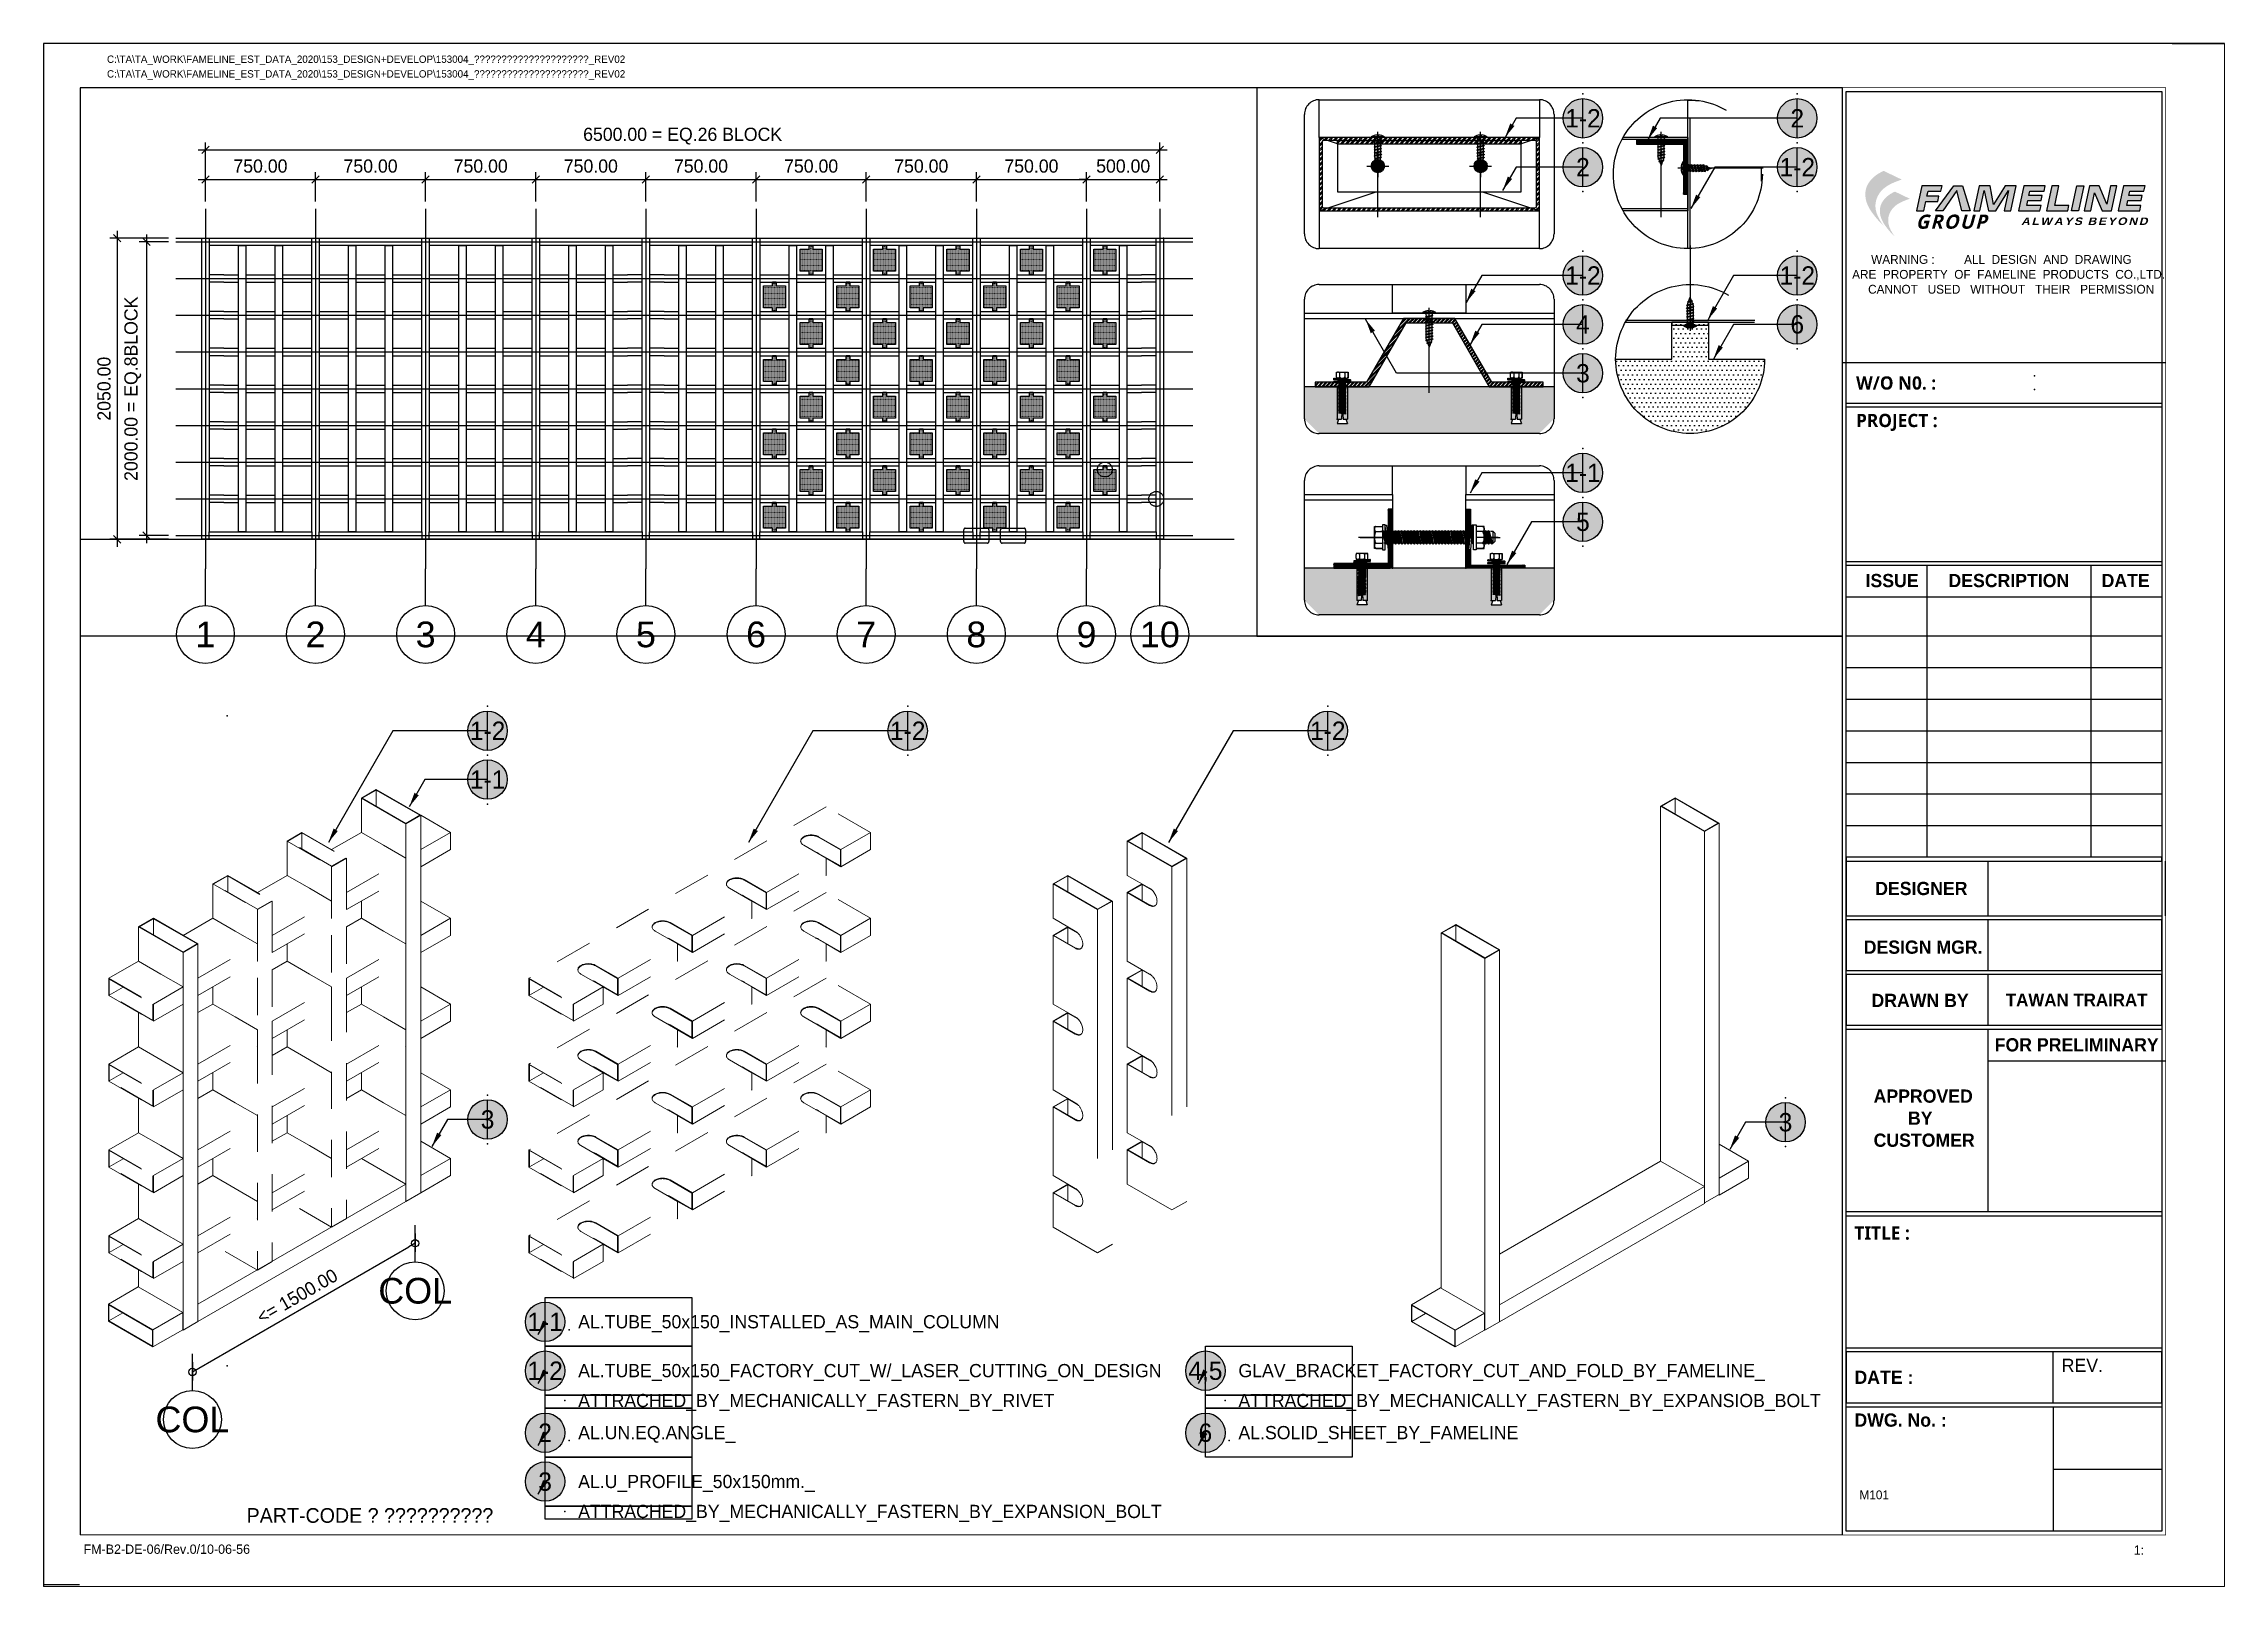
# Paper-space layout 'M101' of a CAD drawing. Header units: millimetres. Extents: x 0 to 297, y 0 to 210.
# The model-space entities are those that its viewports show. They can reach past a viewport. Long polylines and large blocks are cut down to what shows.
import ezdxf
from ezdxf.enums import TextEntityAlignment as Align
from ezdxf.xclip import XClip

# ---------------------------------------------------------------- set-up
doc = ezdxf.new("R2010")
doc.units = ezdxf.units.MM
doc.header["$MEASUREMENT"] = 0
doc.header["$XCLIPFRAME"] = 0
for name, pattern in [('005_GG_TA_LINE', [13.75, 5, -1.25, 1.25, -1.25, 5]), ('ACAD_ISO04W100', [30, 24, -3, 0, -3]), ('BORDER2', [22.224999999999998, 6.35, -3.175, 6.35, -3.175, 0, -3.175]), ('CENTER', [2, 1.25, -0.25, 0.25, -0.25]), ('HIDDEN', [9.524999999999999, 6.35, -3.175]), ('TA_G_001.00_GG_TA_L_INE', [2.95, 1.1, -0.25, 0.25, -0.25, 1.1]), ('TA_GL_093.00000', [255.75, 93, -23.25, 23.25, -23.25, 93]), ('TA_HL_001.00', [6.5, 3.55, -2.95]), ('TA_HL_001.00000', [6.5, 3.55, -2.95]), ('TA_HL_002.00', [13, 7.1, -5.9]), ('TA_HL_003.00000', [19.5, 10.65, -8.85]), ('TA_HL_009.00000', [58.5, 31.95, -26.55]), ('TA_HL_013.00000', [84.5, 46.15, -38.35])]:
    doc.linetypes.add(name, pattern=pattern)
for name, color, linetype in [('000 - D I M', 6, 'Continuous'), ('000 - GRID', 8, 'CENTER'), ('000 - H A T C H', 8, 'Continuous'), ('000 - H I D D E N', 7, 'Continuous'), ('000 - L I N E 0.1', 1, 'Continuous'), ('000 - SYMBOL CON', 1, 'Continuous'), ('000 - T E X T', 4, 'Continuous'), ('000 - TITLEBLOCK', 4, 'Continuous'), ('000 - WIPEOUT', 250, 'Continuous'), ('001 - ASCESSORIES', 1, 'Continuous'), ('002 - STRUCTURAL STEEL', 4, 'Continuous'), ('A04_TUBE SERIES', 7, 'Continuous')]:
    doc.layers.add(name, color=color, linetype=linetype)
doc.layers.add('L-LLENA', color=7, linetype='Continuous', lineweight=30)
doc.styles.add('BROWALLIA', font='BrowalliaUPC.ttf')
doc.styles.add('century gothic111111', font='CordiaUPC.ttf')
doc.styles.add('Cetury Gothic', font='GOTHIC.TTF')
doc.styles.add('CORDIA', font='cordia.shx')
doc.styles.add('MtXpl_Century_Gothic', font='GOTHICB.TTF')
doc.styles.get("Standard").update_dxf_attribs({"font": 'arial.ttf'})
doc.styles.add('TA', font='Cordia New.ttf', dxfattribs={"height": 4.5})
doc.dimstyles.new('DIM C-C', dxfattribs={"dimtxt": 0.18, "dimasz": 0.1, "dimexe": 0.1, "dimexo": 0.1, "dimgap": 0.09, "dimtad": 1, "dimtoh": 1, "dimzin": 0, "dimdsep": 46, "dimtxsty": 'CORDIA', "dimblk": 'ORIGIN', "dimcen": 0.1, "dimdle": 0.1, "dimclrd": 40, "dimclre": 140, "dimclrt": 3, "dimadec": 0, "dimazin": 0, "dimtfac": 1, "dimtix": 1, "dimtmove": 2, "dimatfit": 3, "dimfxl": 1, "dimtolj": 1, "dimtzin": 0, "dimarcsym": 0})
doc.dimstyles.new('DIM E-E', dxfattribs={"dimscale": 2, "dimtxt": 0.18, "dimasz": 0.1, "dimexe": 0.1, "dimexo": 0.1, "dimgap": 0.09, "dimtad": 1, "dimtoh": 1, "dimzin": 0, "dimdsep": 46, "dimtxsty": 'CORDIA', "dimblk": 'OBLIQUE', "dimcen": 0.1, "dimdle": 0.1, "dimclrd": 40, "dimclre": 140, "dimclrt": 3, "dimadec": 0, "dimazin": 0, "dimtfac": 1, "dimtix": 1, "dimtmove": 2, "dimatfit": 3, "dimfxl": 1, "dimtolj": 1, "dimtzin": 0, "dimarcsym": 0})
pattern_1 = [(45, (0, 0), (-0.6735192090801867, 0.6735192090801867), []), (45, (0.4490130000000001, 0), (-0.6735192090801867, 0.6735192090801867), [])]

# ---------------------------------------------------------------- blocks, each defined once
blk = doc.blocks.new('*U677')
at = {"color": 0}
blk.add_wipeout([(-25, 2050), (24.99999999999966, 2050), (24.99999999999966, 4.547473508864641e-13), (-25, 4.547473508864641e-13)], dxfattribs=at).dxf.layer = '000 - WIPEOUT'
at = {"layer": '002 - STRUCTURAL STEEL', "color": 0, "linetype": 'ByBlock'}
blk.add_lwpolyline([(-25, 2050), (25, 2050), (25, 0), (-25, 1.102182119232618e-15)], close=True, dxfattribs=at)
blk = doc.blocks.new('*U678')
at = {"color": 0}
blk.add_wipeout([(-25, 2050), (24.99999999999966, 2050), (24.99999999999966, 4.547473508864641e-13), (-25, 4.547473508864641e-13)], dxfattribs=at).dxf.layer = '000 - WIPEOUT'
at = {"layer": '002 - STRUCTURAL STEEL', "color": 0, "linetype": 'ByBlock'}
blk.add_lwpolyline([(-25, 2050), (25, 2050), (25, 0), (-25, 1.102182119232618e-15)], close=True, dxfattribs=at)
blk = doc.blocks.new('*U710')
at = {"color": 0}
blk.add_wipeout([(-25, 2050), (24.99999999999966, 2050), (24.99999999999966, 4.547473508864641e-13), (-25, 4.547473508864641e-13)], dxfattribs=at).dxf.layer = '000 - WIPEOUT'
at = {"layer": '002 - STRUCTURAL STEEL', "color": 0, "linetype": 'ByBlock'}
blk.add_lwpolyline([(-25, 2050), (25, 2050), (25, 0), (-25, 1.102182119232618e-15)], close=True, dxfattribs=at)
blk = doc.blocks.new('*U718')
at = {"layer": 'A04_TUBE SERIES', "color": 3, "linetype": 'ByBlock'}
for points in [[(-1475, -24.99999999999985), (-1475, 25.00000000000015)], [(-1375, 25.00000000000015), (-1475, 25.00000000000021)], [(-1375, 25), (-1275, 25)], [(-1275, 25), (-1275, -25)], [(-1225, 25), (-1125, 25)], [(-1225, -25), (-1225, 25)], [(-1125, 25), (-1025, 25)], [(-1025, 25), (-1025, -25)], [(-975, 25), (-875, 25)], [(-975, -25), (-975, 25)], [(-875, 25), (-775, 25)], [(-775, 25), (-775, -25)], [(-725, 25), (-625, 25)], [(-725, -25), (-725, 25)], [(-625.0000000000001, 25), (-525.0000000000001, 25)], [(-525.0000000000001, 25), (-525.0000000000001, -25)], [(-475.0000000000001, 25), (-375.0000000000001, 25)], [(-475.0000000000001, -25), (-475.0000000000001, 25)], [(-375.0000000000001, 25), (-275.0000000000001, 25)], [(-275.0000000000001, 25), (-275.0000000000001, -25)], [(-225.0000000000001, 25), (-125.0000000000001, 25)], [(-225.0000000000001, -25), (-225.0000000000001, 25)], [(-125.0000000000002, 25), (-25.00000000000023, 25)], [(-25.00000000000023, 25), (-25.00000000000023, -25)], [(24.99999999999977, 25), (124.9999999999998, 25)], [(24.99999999999977, -25), (24.99999999999977, 25)], [(124.9999999999998, 25), (224.9999999999998, 25)], [(224.9999999999998, 25), (224.9999999999998, -25)], [(274.9999999999998, 25), (374.9999999999998, 25)], [(274.9999999999998, -25), (274.9999999999998, 25)], [(374.9999999999998, 25), (474.9999999999998, 25)], [(474.9999999999998, 25), (474.9999999999998, -25)], [(524.9999999999998, 25), (624.9999999999998, 25)], [(524.9999999999998, -25), (524.9999999999998, 25)], [(624.9999999999998, 25), (724.9999999999998, 25)], [(724.9999999999998, 25), (724.9999999999998, -25)], [(774.9999999999998, 25), (874.9999999999998, 25)], [(774.9999999999998, -25), (774.9999999999998, 25)], [(874.9999999999995, 25), (974.9999999999995, 25)], [(974.9999999999995, 25), (974.9999999999995, -25)], [(1025, 25), (1125, 25)], [(1025, -25), (1025, 25)], [(1125, 25), (1225, 25)], [(1225, 25), (1225, -25)], [(1275, 25), (1375, 25)], [(1275, -25), (1275, 25)], [(1475, 25), (1375, 25)], [(1475, 25), (1475, -25)], [(-1375, -24.99999999999985), (-1475, -24.99999999999979)], [(-1375, -25), (-1275, -25)], [(-1225, -25), (-1125, -25)], [(-1125, -25), (-1025, -25)], [(-975, -25), (-875, -25)], [(-875, -25), (-775, -25)], [(-725, -25), (-625, -25)], [(-625.0000000000001, -25), (-525.0000000000001, -25)], [(-475.0000000000001, -25), (-375.0000000000001, -25)], [(-375.0000000000001, -25), (-275.0000000000001, -25)], [(-225.0000000000001, -25), (-125.0000000000001, -25)], [(-125.0000000000002, -25), (-25.00000000000023, -25)], [(24.99999999999977, -25), (124.9999999999998, -25)], [(124.9999999999998, -25), (224.9999999999998, -25)], [(274.9999999999998, -25), (374.9999999999998, -25)], [(374.9999999999998, -25), (474.9999999999998, -25)], [(524.9999999999998, -25), (624.9999999999998, -25)], [(624.9999999999998, -25), (724.9999999999998, -25)], [(774.9999999999998, -25), (874.9999999999998, -25)], [(874.9999999999995, -25), (974.9999999999995, -25)], [(1025, -25), (1125, -25)], [(1125, -25), (1225, -25)], [(1275, -25), (1375, -25)], [(1475, -25), (1375, -25)]]:
    blk.add_lwpolyline(points, dxfattribs=at)
at = {"layer": 'A04_TUBE SERIES', "color": 1, "linetype": 'ByBlock'}
for points in [[(-1275, 25), (-1225, 25), (-1225, -25), (-1275, -25)], [(-1025, 25), (-975, 25), (-975, -25), (-1025, -25)], [(-775, 25), (-725, 25), (-725, -25), (-775, -25)], [(-525.0000000000001, 25), (-475.0000000000001, 25), (-475.0000000000001, -25), (-525.0000000000001, -25)], [(-275.0000000000001, 25), (-225.0000000000001, 25), (-225.0000000000001, -25), (-275.0000000000001, -25)], [(-25.00000000000023, 25), (24.99999999999977, 25), (24.99999999999977, -25), (-25.00000000000023, -25)], [(224.9999999999998, 25), (274.9999999999998, 25), (274.9999999999998, -25), (224.9999999999998, -25)], [(474.9999999999998, 25), (524.9999999999998, 25), (524.9999999999998, -25), (474.9999999999998, -25)], [(724.9999999999998, 25), (774.9999999999998, 25), (774.9999999999998, -25), (724.9999999999998, -25)], [(974.9999999999995, 25), (1025, 25), (1025, -25), (974.9999999999995, -25)], [(1225, 25), (1275, 25), (1275, -25), (1225, -25)]]:
    blk.add_lwpolyline(points, close=True, dxfattribs=at)
blk = doc.blocks.new('*U719')
at = {"layer": 'A04_TUBE SERIES', "color": 3, "linetype": 'ByBlock'}
for points in [[(-1725, -24.99999999999982), (-1725, 25.00000000000018)], [(-1625, 25.00000000000018), (-1725, 25.00000000000024)], [(-1625, 25), (-1525, 25)], [(-1525, 25), (-1525, -25)], [(-1475, 25), (-1375, 25)], [(-1475, -25), (-1475, 25)], [(-1375, 25), (-1275, 25)], [(-1275, 25), (-1275, -25)], [(-1225, 25), (-1125, 25)], [(-1225, -25), (-1225, 25)], [(-1125, 25), (-1025, 25)], [(-1025, 25), (-1025, -25)], [(-975, 25), (-875, 25)], [(-975, -25), (-975, 25)], [(-875, 25), (-775, 25)], [(-775, 25), (-775, -25)], [(-725, 25), (-625, 25)], [(-725, -25), (-725, 25)], [(-625, 25), (-525, 25)], [(-525, 25), (-525, -25)], [(-475, 25), (-375, 25)], [(-475, -25), (-475, 25)], [(-375, 25), (-275, 25)], [(-275, 25), (-275, -25)], [(-225, 25), (-125, 25)], [(-225, -25), (-225, 25)], [(-125, 25), (-25, 25)], [(-25, 25), (-25, -25)], [(25, 25), (125, 25)], [(25, -25), (25, 25)], [(125, 25), (225, 25)], [(225, 25), (225, -25)], [(275, 25), (375, 25)], [(275, -25), (275, 25)], [(375, 25), (475, 25)], [(475, 25), (475, -25)], [(525, 25), (625, 25)], [(525, -25), (525, 25)], [(625, 25), (725, 25)], [(725, 25), (725, -25)], [(775, 25), (875, 25)], [(775, -25), (775, 25)], [(875, 25), (975, 25)], [(975, 25), (975, -25)], [(1025, 25), (1125, 25)], [(1025, -25), (1025, 25)], [(1125, 25), (1225, 25)], [(1225, 25), (1225, -25)], [(1275, 25), (1375, 25)], [(1275, -25), (1275, 25)], [(1375, 25), (1475, 25)], [(1475, 25), (1475, -25)], [(1525, 25), (1625, 25)], [(1525, -25), (1525, 25)], [(1725, 25), (1625, 25)], [(1725, 25), (1725, -25)], [(-1625, -24.99999999999982), (-1725, -24.99999999999976)], [(-1625, -25), (-1525, -25)], [(-1475, -25), (-1375, -25)], [(-1375, -25), (-1275, -25)], [(-1225, -25), (-1125, -25)], [(-1125, -25), (-1025, -25)], [(-975, -25), (-875, -25)], [(-875, -25), (-775, -25)], [(-725, -25), (-625, -25)], [(-625, -25), (-525, -25)], [(-475, -25), (-375, -25)], [(-375, -25), (-275, -25)], [(-225, -25), (-125, -25)], [(-125, -25), (-25, -25)], [(25, -25), (125, -25)], [(125, -25), (225, -25)], [(275, -25), (375, -25)], [(375, -25), (475, -25)], [(525, -25), (625, -25)], [(625, -25), (725, -25)], [(775, -25), (875, -25)], [(875, -25), (975, -25)], [(1025, -25), (1125, -25)], [(1125, -25), (1225, -25)], [(1275, -25), (1375, -25)], [(1375, -25), (1475, -25)], [(1525, -25), (1625, -25)], [(1725, -25), (1625, -25)]]:
    blk.add_lwpolyline(points, dxfattribs=at)
at = {"layer": 'A04_TUBE SERIES', "color": 1, "linetype": 'ByBlock'}
for points in [[(-1525, 25), (-1475, 25), (-1475, -25), (-1525, -25)], [(-1275, 25), (-1225, 25), (-1225, -25), (-1275, -25)], [(-1025, 25), (-975, 25), (-975, -25), (-1025, -25)], [(-775, 25), (-725, 25), (-725, -25), (-775, -25)], [(-525, 25), (-475, 25), (-475, -25), (-525, -25)], [(-275, 25), (-225, 25), (-225, -25), (-275, -25)], [(-25, 25), (25, 25), (25, -25), (-25, -25)], [(225, 25), (275, 25), (275, -25), (225, -25)], [(475, 25), (525, 25), (525, -25), (475, -25)], [(725, 25), (775, 25), (775, -25), (725, -25)], [(975, 25), (1025, 25), (1025, -25), (975, -25)], [(1225, 25), (1275, 25), (1275, -25), (1225, -25)], [(1475, 25), (1525, 25), (1525, -25), (1475, -25)]]:
    blk.add_lwpolyline(points, close=True, dxfattribs=at)
blk = doc.blocks.new('*U680')
at = {"color": 3}
blk.add_point((0, -2050), dxfattribs=at)
at = {"layer": '000 - GRID', "color": 0, "linetype": 'ByBlock'}
blk.add_line((0, 200), (1.352041133618915e-14, -2250), dxfattribs=at)
at = {"layer": '000 - GRID', "color": 0}
blk.add_point((0, 0), dxfattribs=at)
at = {"style": 'TA', "flags": 1}
blk.add_attdef('LOCATION', (6, 6), '', height=4.5, dxfattribs=at)
blk = doc.blocks.new('*U681')
at = {"color": 0}
blk.add_wipeout([(-25, 6449.999999999999), (24.999999999999545, 6449.999999999999), (24.999999999999545, 4.547473508864641e-13), (-25, 4.547473508864641e-13)], dxfattribs=at).dxf.layer = '000 - WIPEOUT'
at = {"layer": '002 - STRUCTURAL STEEL', "color": 0, "linetype": 'ByBlock'}
blk.add_lwpolyline([(-25, 6450), (25, 6450), (25, 0), (-25, 1.102182119232618e-15)], close=True, dxfattribs=at)
blk = doc.blocks.new('*U712')
at = {"color": 0}
blk.add_wipeout([(-25, 1950.0000000000002), (24.99999999999966, 1950.0000000000002), (24.99999999999966, 4.547473508864641e-13), (-25, 4.547473508864641e-13)], dxfattribs=at).dxf.layer = '000 - WIPEOUT'
at = {"layer": '002 - STRUCTURAL STEEL', "color": 0, "linetype": 'ByBlock'}
blk.add_lwpolyline([(-25, 1950), (25, 1950), (25, 0), (-25, 1.102182119232618e-15)], close=True, dxfattribs=at)
blk = doc.blocks.new('*U683')
at = {"color": 0}
blk.add_wipeout([(-25, 1949.9999999999995), (24.99999999999966, 1949.9999999999995), (24.99999999999966, 2.2737367544323206e-13), (-25, 2.2737367544323206e-13)], dxfattribs=at).dxf.layer = '000 - WIPEOUT'
at = {"layer": '002 - STRUCTURAL STEEL', "color": 0, "linetype": 'ByBlock'}
blk.add_lwpolyline([(-25, 1950), (25, 1950), (25, 0), (-25, 1.102182119232618e-15)], close=True, dxfattribs=at)
blk = doc.blocks.new('*U685')
at = {"color": 3}
blk.add_point((0, -6524.999999999998), dxfattribs=at)
at = {"layer": '000 - GRID', "color": 0, "linetype": 'ByBlock'}
blk.add_line((0, 200), (1.352041133618915e-14, -6724.999999999998), dxfattribs=at)
at = {"layer": '000 - GRID', "color": 0}
blk.add_point((0, 0), dxfattribs=at)
at = {"style": 'TA', "flags": 1}
blk.add_attdef('LOCATION', (6, 6), '', height=4.5, dxfattribs=at)
blk = doc.blocks.new('A$Cfd196da9')
at = {"color": 0, "linetype": 'ByBlock', "const_width": 0.1}
blk.add_lwpolyline([(-143.5, -98.00000000003524), (96.5, -98.00000000003524), (96.5, 98.99999999999818), (-143.5, 98.99999999999818)], close=True, dxfattribs=at)
blk = doc.blocks.new('A$C5e861bfc')
h = blk.add_hatch(color=3)
h.dxf.hatch_style = 1
h.set_gradient(color1=(51, 51, 51), color2=(132, 132, 132), tint=1, name='INVHEMISPHERICAL')
edge = h.paths.add_edge_path()
edge.add_spline(control_points=[(5.535575454060709, -18.71706407931726), (5.436994449125113, -18.57781611258606), (5.234342540425455, -18.29156556909591), (4.887534194799883, -17.6831485204623), (4.555688623143872, -16.939271396488), (4.437708895803656, -16.06180994106756), (4.562618218902038, -15.26939685532017), (4.884795837107148, -14.52828912511754), (5.503751777567228, -13.72902563325301), (6.600250217494992, -13.0232145216193), (7.537826535255409, -12.68818877810846), (8.057513524676423, -12.50248814049041)], knot_values=[0, 0, 0, 0, 3.999368288381419, 8.221458259253552, 16.42343478912841, 22.93582580862983, 28.68338092297152, 35.03036184530792, 41.7023102665413, 52.1065712332997, 65.0453057074517, 65.0453057074517, 65.0453057074517, 65.0453057074517], degree=3, periodic=0)
edge.add_line((8.057513524676423, -12.50248814049041), (5.59749819410232, -11.32299991312068))
edge.add_spline(control_points=[(5.597498194102322, -11.32299991312068), (5.323794987096274, -11.45565727296404), (4.729226318318197, -11.74383040293374), (3.979946608820107, -12.37676288208839), (3.396208694547479, -13.13209527045813), (3.101722292468295, -13.98428590756038), (3.079380350991201, -14.85731839837613), (3.315233654766718, -15.83890090082494), (3.789251949491309, -16.7073208142058), (4.374519883774493, -17.46859051832674), (4.906440941042625, -18.12325161998735), (5.319072103188475, -18.51271606696952), (5.535575454060709, -18.71706407931726)], knot_values=[0, 0, 0, 0, 7.114642815614237, 15.45522156639508, 22.76137338177761, 29.24641791634722, 36.24859524546234, 42.95495187438804, 52.71696167332669, 59.17388620292658, 65.49319364631903, 72.46900818175826, 72.46900818175826, 72.46900818175826, 72.46900818175826], degree=3, periodic=0)
edge = h.paths.add_edge_path(flags=16)
edge.add_spline(control_points=[(6.485362270096335, -12.95558609347748), (6.442611876829741, -12.94121749043644), (6.239255427579579, -12.87286845615059), (5.738212211779256, -12.84485482916205), (4.987230474910749, -12.88978536795827), (4.159631574186715, -13.03431705166565), (3.691178293875094, -13.31731255897892), (3.487648900554358, -13.44026591705477)], knot_values=[0, 0, 0, 0, 1.056476007499175, 5.025479140350331, 11.59914940867255, 18.81141659129087, 24.35228487922967, 24.35228487922967, 24.35228487922967, 24.35228487922967], degree=3, periodic=0)
edge.add_spline(control_points=[(3.487648900554358, -13.44026591705477), (3.501884400099584, -13.40744578343714), (3.516790742478207, -13.37494596461742), (3.595618627934758, -13.21218020799294), (3.670213417004984, -13.08743178349332), (3.863490791214815, -12.81151223606725), (3.988454391551453, -12.66370607709406), (4.274540874878692, -12.36540032717167), (4.437299797889846, -12.21861192722782), (4.69607625664684, -12.0204748920506), (4.784774846365259, -11.95810105282988), (4.966752855177543, -11.84147663635969), (5.060826956729574, -11.78679892296513), (5.267879666853737, -11.67406738406944), (5.381538316935341, -11.61672818518261), (5.530482198629681, -11.54357334088061), (5.56414597128569, -11.52716595238248), (5.597924143621864, -11.51075605312686)], knot_values=[0.6367442018246336, 0.6367442018246336, 0.6367442018246336, 0.6367442018246336, 1.528082947009263, 1.528082947009263, 5.150301452688957, 5.150301452688957, 9.845601194086786, 9.845601194086786, 15.15014956769292, 15.15014956769292, 17.80242375449598, 17.80242375449598, 20.45469794129905, 20.45469794129905, 23.49190337557659, 23.49190337557659, 24.37376189089073, 24.37376189089073, 24.37376189089073, 24.37376189089073], degree=3, periodic=0)
edge.add_line((5.597924143621857, -11.51075605312687), (7.620066276739571, -12.48029994597925))
edge.add_spline(control_points=[(7.620066276739571, -12.48029994597925), (7.506734058542296, -12.52177001365221), (7.393383049320082, -12.56411874614922), (7.012635883692969, -12.7119738795945), (6.746298996785082, -12.82469028639504), (6.485362270096161, -12.95558609347757)], knot_values=[3.151220902940356, 3.151220902940356, 3.151220902940356, 3.151220902940356, 5.963358363592047, 5.963358363592047, 12.61848803004802, 12.61848803004802, 12.61848803004802, 12.61848803004802], degree=3, periodic=0)
h = blk.add_hatch(color=253)
h.dxf.hatch_style = 1
edge = h.paths.add_edge_path()
edge.add_spline(control_points=[(5.597924143621864, -11.51075605312686), (5.56414597128569, -11.52716595238248), (5.530482198629681, -11.54357334088061), (5.381538316935341, -11.61672818518261), (5.267879666853737, -11.67406738406944), (5.060826956729574, -11.78679892296513), (4.966752855177543, -11.84147663635969), (4.784774846365259, -11.95810105282988), (4.69607625664684, -12.0204748920506), (4.437299797889846, -12.21861192722782), (4.274540874878692, -12.36540032717167), (3.988454391551453, -12.66370607709406), (3.863490791214815, -12.81151223606725), (3.670213417004984, -13.08743178349332), (3.595618627934758, -13.21218020799294), (3.516790742478207, -13.37494596461742), (3.501884400099584, -13.40744578343714), (3.487648900554358, -13.44026591705477)], knot_values=[0.6367442018246346, 0.6367442018246346, 0.6367442018246346, 0.6367442018246346, 1.518602717138772, 1.518602717138772, 4.555808151416317, 4.555808151416317, 7.208082338219382, 7.208082338219382, 9.860356525022448, 9.860356525022448, 15.16490489862858, 15.16490489862858, 19.86020464002641, 19.86020464002641, 23.4824231457061, 23.4824231457061, 24.37376189089073, 24.37376189089073, 24.37376189089073, 24.37376189089073], degree=3, periodic=0)
edge.add_spline(control_points=[(3.487648900554358, -13.44026591705477), (3.691178293875094, -13.31731255897892), (4.159631574186715, -13.03431705166565), (4.987230474910749, -12.88978536795827), (5.738212211779256, -12.84485482916205), (6.239255427579579, -12.87286845615059), (6.442611876829741, -12.94121749043644), (6.485362270096335, -12.95558609347748)], knot_values=[0, 0, 0, 0, 5.540868287938803, 12.75313547055712, 19.32680573887934, 23.2958088717305, 24.35228487922967, 24.35228487922967, 24.35228487922967, 24.35228487922967], degree=3, periodic=0)
edge.add_spline(control_points=[(6.485362270096161, -12.95558609347757), (6.746298996785082, -12.82469028639504), (7.012635883692969, -12.7119738795945), (7.393383049320082, -12.56411874614922), (7.506734058542296, -12.52177001365221), (7.620066276739571, -12.48029994597925)], knot_values=[3.151220902940356, 3.151220902940356, 3.151220902940356, 3.151220902940356, 9.80635056939633, 9.80635056939633, 12.61848803004802, 12.61848803004802, 12.61848803004802, 12.61848803004802], degree=3, periodic=0)
edge.add_line((7.620066276739571, -12.48029994597925), (5.597924143621857, -11.51075605312687))
edge = h.paths.add_edge_path()
edge.add_spline(control_points=[(7.133937431552628, -14.29772902959284), (7.106158774677365, -14.3112242819778), (7.078474198364844, -14.32471746955387), (6.955985007946879, -14.38487890453039), (6.862513857107231, -14.43203379247185), (6.692236847078703, -14.52474250112658), (6.614871732061399, -14.5697086237455), (6.465215776276423, -14.66561877590413), (6.392271400701993, -14.71691407573448), (6.179457563894513, -14.87985896984218), (6.045607092924175, -15.00057552474417), (5.810333905911424, -15.24589765136905), (5.707565735357356, -15.36745119586825), (5.548617352760086, -15.59436324891967), (5.487271729034756, -15.6969544621273), (5.422444871012161, -15.83081055295764), (5.410186121009939, -15.85753791127993), (5.398479061984393, -15.88452869163628)], knot_values=[0.6367442018246346, 0.6367442018246346, 0.6367442018246346, 0.6367442018246346, 1.518602717138772, 1.518602717138772, 4.555808151416317, 4.555808151416317, 7.208082338219382, 7.208082338219382, 9.860356525022448, 9.860356525022448, 15.16490489862858, 15.16490489862858, 19.86020464002641, 19.86020464002641, 23.4824231457061, 23.4824231457061, 24.37376189089073, 24.37376189089073, 24.37376189089073, 24.37376189089073], degree=3, periodic=0)
edge.add_spline(control_points=[(5.398479061984393, -15.88452869163628), (5.44445643362096, -15.85675347870028), (5.490433805257528, -15.82897826576428), (5.536661026189368, -15.80180673763876)], knot_values=[0, 0, 0, 0, 1.522017804951855, 1.522017804951855, 1.522017804951855, 1.522017804951855], degree=3, periodic=0)
edge.add_spline(control_points=[(5.536661026189368, -15.80180673763876), (5.629115468053044, -15.74746368138772), (5.72256930709781, -15.69553536437856), (5.819021337685857, -15.65085126509506)], knot_values=[1.522017804951855, 1.522017804951855, 1.522017804951855, 1.522017804951855, 4.566053414855564, 4.566053414855564, 4.566053414855564, 4.566053414855564], degree=3, periodic=0)
edge.add_spline(control_points=[(5.819021337685857, -15.65085126509506), (5.84990891129058, -15.63654173322554), (5.947321075754594, -15.59417750535216), (6.04837152101253, -15.56060407614454), (6.118222224514803, -15.54104131097718)], knot_values=[4.566053414855564, 4.566053414855564, 4.566053414855564, 4.566053414855564, 5.540868287938803, 7.610089024759274, 7.610089024759274, 7.610089024759274, 7.610089024759274], degree=3, periodic=0)
edge.add_spline(control_points=[(6.118222224514803, -15.54104131097718), (6.220979762680823, -15.51226248002022), (6.326248609335661, -15.49053699409819), (6.432370872806835, -15.4733088809899)], knot_values=[7.610089024759274, 7.610089024759274, 7.610089024759274, 7.610089024759274, 10.65412463466298, 10.65412463466298, 10.65412463466298, 10.65412463466298], degree=3, periodic=0)
edge.add_spline(control_points=[(6.432370872806835, -15.4733088809899), (6.50554734296076, -15.46142925777569), (6.665613446868033, -15.44023882456393), (6.825027545208208, -15.42520192863543), (6.911200481039341, -15.41908089553052)], knot_values=[10.65412463466298, 10.65412463466298, 10.65412463466298, 10.65412463466298, 12.75313547055712, 15.22017804951855, 15.22017804951855, 15.22017804951855, 15.22017804951855], degree=3, periodic=0)
edge.add_spline(control_points=[(6.911200481039341, -15.41908089553052), (7.054643552259719, -15.40889185207805), (7.214261633497124, -15.403735172705), (7.375342575955766, -15.40662185266298), (7.391552342253696, -15.40702902923839)], knot_values=[15.22017804951855, 15.22017804951855, 15.22017804951855, 15.22017804951855, 19.32680573887934, 19.78623146437411, 19.78623146437411, 19.78623146437411, 19.78623146437411], degree=3, periodic=0)
edge.add_spline(control_points=[(7.391552342253696, -15.40702902923839), (7.472103620350893, -15.40905241396572), (7.552708601074251, -15.41395821815384), (7.631816798153537, -15.4260775870958)], knot_values=[19.78623146437411, 19.78623146437411, 19.78623146437411, 19.78623146437411, 22.06925817180189, 22.06925817180189, 22.06925817180189, 22.06925817180189], degree=3, periodic=0)
edge.add_spline(control_points=[(7.631816798153537, -15.4260775870958), (7.674317489968491, -15.4325886894014), (7.726520192372448, -15.44325191576684), (7.777687437564701, -15.45815534760816), (7.787592351809561, -15.46116363460659)], knot_values=[22.06925817180189, 22.06925817180189, 22.06925817180189, 22.06925817180189, 23.2958088717305, 23.59127597675375, 23.59127597675375, 23.59127597675375, 23.59127597675375], degree=3, periodic=0)
edge.add_spline(control_points=[(7.787592351809561, -15.46116363460659), (7.813103577223327, -15.46891181756194), (7.838428335516525, -15.47742358485158), (7.863753093809727, -15.4859353521412)], knot_values=[23.59127597675375, 23.59127597675375, 23.59127597675375, 23.59127597675375, 24.35228487922967, 24.35228487922967, 24.35228487922967, 24.35228487922967], degree=3, periodic=0)
edge.add_spline(control_points=[(7.863753093809581, -15.48593535214127), (8.07834350221611, -15.37828862468758), (8.29737492052396, -15.28559236043852), (8.610495617668875, -15.16399854007589), (8.703713769329394, -15.12917158444819), (8.796916467535858, -15.09506722945183)], knot_values=[3.151220902940356, 3.151220902940356, 3.151220902940356, 3.151220902940356, 9.80635056939633, 9.80635056939633, 12.61848803004802, 12.61848803004802, 12.61848803004802, 12.61848803004802], degree=3, periodic=0)
edge.add_line((8.796916467535858, -15.09506722945183), (7.133937431552629, -14.29772902959284))
h = blk.add_hatch(color=3)
h.dxf.hatch_style = 1
h.paths.add_polyline_path([(10.0863830444985, -16.74075868469114), (11.07711391692415, -16.74075868469114), (11.34465369738622, -15.48234051029767), (12.9776980290714, -15.48234051029767), (13.12671613467035, -14.78140888781082), (11.49367180298518, -14.78140888781082), (11.64480356337589, -14.07053533594063), (13.40267263148218, -14.07053533594063), (13.55508682418923, -13.35362964884304), (10.80648688365776, -13.35362964884304)])
h.paths.add_polyline_path([(12.64218934371904, -16.74075868469114), (13.6417485709873, -16.74075868469114), (15.5542590672615, -14.00331372284043), (16.26536324002266, -16.74075868469114), (17.3718738169675, -16.74075868469114), (16.32991899359069, -13.35362964884304), (15.17353160614604, -13.35362964884304)])
h.paths.add_polyline_path([(19.29794008382492, -13.96999773395536), (19.85637160063177, -16.74075868469114), (20.86348313313814, -16.74075868469114), (22.58660331518113, -13.97842421719857), (21.99933083927901, -16.74075868469114), (22.90534883043808, -16.74075868469114), (23.62545266959733, -13.35362964884304), (22.16014592343373, -13.35362964884304), (20.5779989738346, -15.88297171133628), (20.0972896988818, -13.35362964884304), (18.59432426574159, -13.35362964884304), (17.8742204265828, -16.74075868469114), (18.70887613707232, -16.74075868469114)])
h.paths.add_polyline_path([(23.95119989109675, -16.74075868469114), (26.88179236079597, -16.74075868469114), (27.03420655350348, -16.02385299759355), (25.09724099298935, -16.02385299759355), (25.2393253145018, -15.35553559007158), (27.06159830780989, -15.35553559007158), (27.20340294002328, -14.68853374802106), (25.38112994671472, -14.68853374802106), (25.51251644673404, -14.07053533594063), (27.44948200724818, -14.07053533594063), (27.60189619995522, -13.35362964884304), (24.671303730256, -13.35362964884304)])
h.paths.add_polyline_path([(27.79244302170925, -16.74075868469114), (30.67016485865982, -16.74075868469114), (30.82257905136687, -16.02385299759355), (28.90776502065939, -16.02385299759355), (29.47545466711113, -13.35362964884304), (28.5125468608685, -13.35362964884304)])
h.paths.add_polyline_path([(31.18203019788031, -16.74075868469114), (32.14215472532493, -16.74075868469114), (32.86225856448418, -13.35362964884304), (31.90213403703956, -13.35362964884304)])
h.paths.add_polyline_path([(32.92474568033087, -16.74075868469114), (33.80335492168656, -16.74075868469114), (34.32304453921636, -14.29631151271202), (35.34949246329414, -16.74075868469114), (36.64522767197382, -16.74075868469114), (37.36533151113262, -13.35362964884304), (36.50320210668463, -13.35362964884304), (35.97606713293862, -15.83309730099599), (34.93043738222143, -13.35362964884304), (33.64484951949014, -13.35362964884304)])
h.paths.add_polyline_path([(37.55001978009099, -16.74075868469114), (40.48061224979021, -16.74075868469114), (40.63302644249726, -16.02385299759355), (38.69606088198312, -16.02385299759355), (38.83814520349558, -15.35553559007158), (40.66041819680414, -15.35553559007158), (40.80222282901705, -14.68853374802106), (38.9799498357085, -14.68853374802106), (39.11133633572782, -14.07053533594063), (41.04830189624195, -14.07053533594063), (41.200716088949, -13.35362964884304), (38.27012361924978, -13.35362964884304)])
h = blk.add_hatch(color=3)
h.dxf.hatch_style = 1
h.set_gradient(color1=(51, 51, 51), color2=(132, 132, 132), tint=1, name='INVHEMISPHERICAL')
edge = h.paths.add_edge_path()
edge.add_spline(control_points=[(7.082662814421063, -20.22408750762707), (7.001591290382688, -20.10957209069134), (6.834933432732537, -19.87416398308765), (6.549723506667572, -19.37381102547803), (6.276818739089752, -18.76205775539038), (6.179793999817161, -18.0404467561686), (6.282517533593317, -17.38877824689078), (6.547471522812696, -16.77930248425884), (7.056491505298009, -16.12200030483775), (7.958235200127621, -15.54155194624428), (8.72928375083757, -15.26603185354227), (9.156666452837811, -15.11331446425995)], knot_values=[0, 0, 0, 0, 3.28901985267489, 6.761202640721635, 13.50638380253191, 18.86207545357271, 23.58877765059976, 28.8084385452361, 34.29534778468007, 42.85165428225639, 53.4922733714269, 53.4922733714269, 53.4922733714269, 53.4922733714269], degree=3, periodic=0)
edge.add_line((9.156666452837811, -15.11331446425995), (7.133587137124863, -14.14332122630653))
edge.add_spline(control_points=[(7.133587137124863, -14.14332122630653), (6.908497768836654, -14.25241662804678), (6.419533508888229, -14.48940584162616), (5.803337234365355, -15.00991991765913), (5.323280022735364, -15.63109382353158), (5.081098869878041, -16.33192248485683), (5.062725195895865, -17.04989117072779), (5.256687377545934, -17.85712974062178), (5.646512837334058, -18.57130511273382), (6.127828314226633, -19.19736177707442), (6.565272128164239, -19.73574514286522), (6.904613740706573, -20.0560348000485), (7.082662814421063, -20.22408750762707)], knot_values=[0, 0, 0, 0, 5.850974398438405, 12.71013992560672, 18.71860842230899, 24.05181073869589, 29.81029522593727, 35.32550125378252, 43.35363012703264, 48.66370697761254, 53.86060962267638, 59.59741374804063, 59.59741374804063, 59.59741374804063, 59.59741374804063], degree=3, periodic=0)
edge = h.paths.add_edge_path(flags=16)
edge.add_spline(control_points=[(6.118222224514803, -15.54104131097718), (6.04837152101253, -15.56060407614454), (5.947321075754594, -15.59417750535216), (5.84990891129058, -15.63654173322554), (5.819021337685857, -15.65085126509506)], knot_values=[4.566053414855565, 4.566053414855565, 4.566053414855565, 4.566053414855565, 6.635274151676036, 7.610089024759275, 7.610089024759275, 7.610089024759275, 7.610089024759275], degree=3, periodic=0)
edge.add_spline(control_points=[(5.819021337685857, -15.65085126509506), (5.72256930709781, -15.69553536437856), (5.629115468053044, -15.74746368138772), (5.536661026189368, -15.80180673763876)], knot_values=[1.522017804951854, 1.522017804951854, 1.522017804951854, 1.522017804951854, 4.566053414855564, 4.566053414855564, 4.566053414855564, 4.566053414855564], degree=3, periodic=0)
edge.add_spline(control_points=[(5.536661026189368, -15.80180673763876), (5.490433805257528, -15.82897826576428), (5.44445643362096, -15.85675347870028), (5.398479061984393, -15.88452869163628)], knot_values=[0, 0, 0, 0, 1.522017804951855, 1.522017804951855, 1.522017804951855, 1.522017804951855], degree=3, periodic=0)
edge.add_spline(control_points=[(5.398479061984393, -15.88452869163628), (5.410186121009939, -15.85753791127993), (5.422444871012161, -15.83081055295764), (5.487271729034756, -15.6969544621273), (5.548617352760086, -15.59436324891967), (5.707565735357356, -15.36745119586825), (5.810333905911424, -15.24589765136905), (6.045607092924175, -15.00057552474417), (6.179457563894513, -14.87985896984218), (6.392271400701993, -14.71691407573448), (6.465215776276423, -14.66561877590413), (6.614871732061399, -14.5697086237455), (6.692236847078703, -14.52474250112658), (6.862513857107231, -14.43203379247185), (6.955985007946879, -14.38487890453039), (7.078474198364844, -14.32471746955387), (7.106158774677365, -14.3112242819778), (7.133937431552628, -14.29772902959284)], knot_values=[0.6367442018246336, 0.6367442018246336, 0.6367442018246336, 0.6367442018246336, 1.528082947009263, 1.528082947009263, 5.150301452688957, 5.150301452688957, 9.845601194086786, 9.845601194086786, 15.15014956769292, 15.15014956769292, 17.80242375449598, 17.80242375449598, 20.45469794129905, 20.45469794129905, 23.49190337557659, 23.49190337557659, 24.37376189089073, 24.37376189089073, 24.37376189089073, 24.37376189089073], degree=3, periodic=0)
edge.add_line((7.133937431552628, -14.29772902959284), (8.796916467535858, -15.09506722945183))
edge.add_spline(control_points=[(8.796916467535858, -15.09506722945183), (8.703713769329394, -15.12917158444819), (8.610495617668875, -15.16399854007589), (8.29737492052396, -15.28559236043852), (8.07834350221611, -15.37828862468758), (7.863753093809581, -15.48593535214127)], knot_values=[3.151220902940356, 3.151220902940356, 3.151220902940356, 3.151220902940356, 5.963358363592047, 5.963358363592047, 12.61848803004802, 12.61848803004802, 12.61848803004802, 12.61848803004802], degree=3, periodic=0)
edge.add_spline(control_points=[(7.863753093809727, -15.4859353521412), (7.838428335516525, -15.47742358485158), (7.813103577223327, -15.46891181756194), (7.787592351809561, -15.46116363460659)], knot_values=[23.59127597675375, 23.59127597675375, 23.59127597675375, 23.59127597675375, 24.35228487922967, 24.35228487922967, 24.35228487922967, 24.35228487922967], degree=3, periodic=0)
edge.add_spline(control_points=[(7.787592351809561, -15.46116363460659), (7.777687437564701, -15.45815534760816), (7.726520192372448, -15.44325191576684), (7.674317489968491, -15.4325886894014), (7.631816798153537, -15.4260775870958)], knot_values=[22.06925817180189, 22.06925817180189, 22.06925817180189, 22.06925817180189, 22.36472527682514, 23.59127597675375, 23.59127597675375, 23.59127597675375, 23.59127597675375], degree=3, periodic=0)
edge.add_spline(control_points=[(7.631816798153537, -15.4260775870958), (7.552708601074251, -15.41395821815384), (7.472103620350893, -15.40905241396572), (7.391552342253696, -15.40702902923839)], knot_values=[19.78623146437411, 19.78623146437411, 19.78623146437411, 19.78623146437411, 22.06925817180189, 22.06925817180189, 22.06925817180189, 22.06925817180189], degree=3, periodic=0)
edge.add_spline(control_points=[(7.391552342253696, -15.40702902923839), (7.375342575955766, -15.40662185266298), (7.214261633497124, -15.403735172705), (7.054643552259719, -15.40889185207805), (6.911200481039341, -15.41908089553052)], knot_values=[15.22017804951855, 15.22017804951855, 15.22017804951855, 15.22017804951855, 15.67960377501332, 19.78623146437412, 19.78623146437412, 19.78623146437412, 19.78623146437412], degree=3, periodic=0)
edge.add_spline(control_points=[(6.911200481039341, -15.41908089553052), (6.825027545208208, -15.42520192863543), (6.665613446868033, -15.44023882456393), (6.50554734296076, -15.46142925777569), (6.432370872806835, -15.4733088809899)], knot_values=[10.65412463466298, 10.65412463466298, 10.65412463466298, 10.65412463466298, 13.12116721362441, 15.22017804951855, 15.22017804951855, 15.22017804951855, 15.22017804951855], degree=3, periodic=0)
edge.add_spline(control_points=[(6.432370872806835, -15.4733088809899), (6.326248609335661, -15.49053699409819), (6.220979762680823, -15.51226248002022), (6.118222224514803, -15.54104131097718)], knot_values=[7.610089024759274, 7.610089024759274, 7.610089024759274, 7.610089024759274, 10.65412463466298, 10.65412463466298, 10.65412463466298, 10.65412463466298], degree=3, periodic=0)
at = {"color": 3, "linetype": 'Continuous'}
for p, q in [((0, -37.38179921015399), (44, -37.38179921015399)), ((11.47040790368919, -65.01700747420546), (11.47040790368919, -104.7358542747679)), ((33.82087306177709, -65.01700747420546), (33.82087306177709, -104.7358542747679)), ((0.5, -69.31731436194968), (43.5, -69.31731436194968)), ((0.5000003246241249, -105.2733926357469), (0.5000003246241249, -112.7225466695963)), ((19.76407442976779, -105.2733926357469), (19.76407442976779, -112.7225466695963)), ((44, -112.7225466695963), (44, -105.2733926357469)), ((0.5000003246241249, -112.7225466695963), (43.5, -112.7225466695963)), ((19.76407442976779, -113.2600850305171), (19.76407442976779, -120.1717007033876)), ((19.76407442976779, -120.7092390643083), (19.76407442976779, -127.6208547371789)), ((19.76407442976779, -128.1583930981578), (19.76407442976779, -153.0098855276592)), ((19.76407442976779, -132.4586999859021), (44, -132.4586999859021)), ((28.69890843388566, -179.006970301707), (28.69890843388566, -172.0953546288365)), ((28.69890843388566, -179.544508662686), (28.69890843388566, -196.4624616393412)), ((28.69890843388566, -188.0687394183769), (43.5, -188.0687394183769))]:
    blk.add_line(p, q, dxfattribs=at)
at = {"color": 8, "linetype": 'Continuous'}
for p, q in [((0.5, -74.63370606052922), (43.5, -74.63370606052922)), ((0.5, -78.93401294827345), (43.5, -78.93401294827345)), ((0.5, -83.23431983601768), (43.5, -83.23431983601768)), ((0.5, -87.534626723791), (43.5, -87.534626723791)), ((0.5, -91.83493361153523), (43.5, -91.83493361153523)), ((0.5, -96.13524049927946), (43.5, -96.13524049927946)), ((0.5, -100.4355473870237), (43.5, -100.4355473870237))]:
    blk.add_line(p, q, dxfattribs=at)
at = {"color": 3}
for points in [[(13.55508682418923, -13.35362964884304), (10.80648688365776, -13.35362964884304), (10.0863830444985, -16.74075868469114), (11.07711391692415, -16.74075868469114), (11.34465369738622, -15.48234051029767), (12.9776980290714, -15.48234051029767), (13.12671613467035, -14.78140888781082), (11.49367180298518, -14.78140888781082), (11.64480356337589, -14.07053533594063), (13.40267263148218, -14.07053533594063), (13.55508682418923, -13.35362964884304)], [(12.64218934371904, -16.74075868469114), (15.17353160614604, -13.35362964884304), (16.32991899359069, -13.35362964884304), (17.3718738169675, -16.74075868469114), (16.26536324002266, -16.74075868469114), (15.5542590672615, -14.00331372284043), (13.6417485709873, -16.74075868469114), (12.64218934371904, -16.74075868469114)], [(17.8742204265828, -16.74075868469114), (18.70887613707232, -16.74075868469114), (19.29794008382492, -13.96999773395537), (19.85637160063177, -16.74075868469114), (20.86348313313814, -16.74075868469114), (22.58660331518113, -13.97842421719857), (21.99933083927901, -16.74075868469114), (22.90534883043808, -16.74075868469114), (23.62545266959733, -13.35362964884304), (22.16014592343373, -13.35362964884304), (20.5779989738346, -15.88297171133628), (20.0972896988818, -13.35362964884304), (18.59432426574159, -13.35362964884304), (17.8742204265828, -16.74075868469114)], [(29.47545466711113, -13.35362964884304), (28.5125468608685, -13.35362964884304), (27.79244302170924, -16.74075868469114), (30.67016485865982, -16.74075868469114), (30.82257905136687, -16.02385299759355), (28.90776502065939, -16.02385299759355), (29.47545466711113, -13.35362964884304)], [(31.90213403703956, -13.35362964884304), (32.86225856448418, -13.35362964884304), (32.14215472532493, -16.74075868469114), (31.18203019788031, -16.74075868469114), (31.90213403703956, -13.35362964884304)], [(32.92474568033087, -16.74075868469114), (33.80335492168656, -16.74075868469114), (34.32304453921636, -14.29631151271202), (35.34949246329414, -16.74075868469114), (36.64522767197382, -16.74075868469114), (37.36533151113262, -13.35362964884304), (36.50320210668463, -13.35362964884304), (35.97606713293862, -15.83309730099599), (34.93043738222143, -13.35362964884304), (33.64484951949013, -13.35362964884304), (32.92474568033087, -16.74075868469114)]]:
    blk.add_lwpolyline(points, dxfattribs=at)
for points in [[(25.51251644673404, -14.07053533594063), (27.44948200724817, -14.07053533594063), (27.60189619995522, -13.35362964884304), (24.671303730256, -13.35362964884304), (23.95119989109675, -16.74075868469114), (26.88179236079597, -16.74075868469114), (27.03420655350348, -16.02385299759355), (25.09724099298935, -16.02385299759355), (25.2393253145018, -15.35553559007158), (27.06159830780989, -15.35553559007158), (27.20340294002328, -14.68853374802106), (25.38112994671472, -14.68853374802106)], [(39.11133633572782, -14.07053533594063), (41.04830189624195, -14.07053533594063), (41.200716088949, -13.35362964884304), (38.27012361924978, -13.35362964884304), (37.55001978009099, -16.74075868469114), (40.48061224979021, -16.74075868469114), (40.63302644249726, -16.02385299759355), (38.69606088198312, -16.02385299759355), (38.83814520349558, -15.35553559007158), (40.66041819680414, -15.35553559007158), (40.80222282901705, -14.68853374802106), (38.9799498357085, -14.68853374802106)]]:
    blk.add_lwpolyline(points, close=True, dxfattribs=at)
at = {"color": 3, "linetype": 'Continuous'}
for points in [[(0.5, -42.93831455323379), (43.5, -42.93831455323379), (43.5, -43.47585291421274), (0.5, -43.47585291421274)], [(0.5, -64.47946911322651), (43.5, -64.47946911322651), (43.5, -65.01700747420546), (0.5, -65.01700747420546)], [(0.5, -105.2733926357469), (43.5, -105.2733926357469), (43.5, -104.7358542747679), (0.5, -104.7358542747679)], [(0.5000003246241249, -120.1717007033876), (43.5, -120.1717007033876), (43.5, -113.2600850305171), (0.5000003246241249, -113.2600850305171)], [(0.5000003246241249, -127.6208547371789), (43.5, -127.6208547371789), (43.5, -120.7092390643083), (0.5000003246241249, -120.7092390643083)], [(0.5000003246241249, -128.1583930981578), (43.5, -128.1583930981578), (43.5, -153.0098855276592), (0.5000003246241249, -153.0098855276592)], [(0.5, -153.5474238886381), (43.5, -153.5474238886381), (43.5, -171.5578162678576), (0.5, -171.5578162678576)], [(0.5000003246241249, -179.006970301707), (43.5, -179.006970301707), (43.5, -172.0953546288365), (0.5000003246241249, -172.0953546288365)], [(0.5, -179.544508662686), (43.5, -179.544508662686), (43.5, -196.5000000000291), (0.5, -196.5000000000291)]]:
    blk.add_lwpolyline(points, close=True, dxfattribs=at)
at = {"layer": '000 - T E X T', "color": 3, "const_width": 0.1}
blk.add_lwpolyline([(0, -197.0000000000291), (44, -197.0000000000291), (44, 0), (0, 0)], close=True, dxfattribs=at)
at = {"color": 4, "style": 'Cetury Gothic'}
for s, p in [(' WARNING :         ALL  DESIGN  AND  DRAWING', (3.446498980285522, -23.97494143252649)), ('ARE  PROPERTY  OF  FAMELINE  PRODUCTS  CO.,LTD.', (1.303467029231818, -26.00512498113288)), (' CANNOT   USED   WITHOUT   THEIR   PERMISSION', (3.03290278721958, -28.03530852973928))]:
    blk.add_text(s, height=1.2, dxfattribs=at).set_placement(p)
at = {"color": 4, "linetype": 'BORDER2', "style": 'MtXpl_Century_Gothic'}
blk.add_text('TAWAN TRAIRAT', height=1.720122755100661, dxfattribs=at).set_placement((31.88203721487662, -124.1650469007436), align=Align.MIDDLE_CENTER)
at = {"color": 2, "attachment_point": 1, "style": 'Cetury Gothic'}
for s, width, insert, char_height in [('{\\f@Meiryo UI|b1|i1|c0|p34;\\T1.1;GROUP}', 12.10493313345133, (9.958698261359771, -17.27628430903719), 1.918297794302946), ('{\\fArial Black|b0|i1|c0|p34;\\T1.2;ALWAYS BEYOND}', 19.62389325403035, (24.31728069129106, -17.66806301223063), 1.023092156961571)]:
    blk.add_mtext_dynamic_manual_height_columns(s, width=width, gutter_width=3.19716299050491, heights=[0], dxfattribs=dict(at, insert=insert, char_height=char_height))
at = {"color": 4, "char_height": 1.8, "style": 'Cetury Gothic'}
for s, insert, attachment_point in [('{\\f@Malgun Gothic|b1|i0|c0|p34;W/O N0. :}', (1.84013045746542, -39.29282138549024), 1), ('{\\f@Malgun Gothic|b1|i0|c0|p34;PROJECT :}', (1.84013045746542, -44.39564601349412), 1), ('{\\fCentury Gothic|b1|i0|c0|p34;ISSUE}', (6.740664776822086, -66.18661177676404), 2), ('{\\fCentury Gothic|b1|i0|c0|p34;DESCRIPTION}', (22.64564048273314, -66.18661177676404), 2), ('{\\fCentury Gothic|b1|i0|c0|p34;DATE}', (38.5506161886442, -66.18661177676404), 2), ('{\\fCentury Gothic|b1|i0|c0|p34;DESIGNER}', (4.444193431860185, -108.0998563348257), 1), ('{\\fCentury Gothic|b1|i0|c0|p34;DESIGN MGR.}', (2.881910953656188, -116.086548729596), 1), ('{\\fCentury Gothic|b1|i0|c0|p34;DRAWN BY}', (3.938821222851402, -123.3359927654674), 1), ('{\\fCentury Gothic|b1|i0|c0|p34;FOR PRELIMINARY}', (31.88203721487662, -129.3829482341243), 2), ('{\\fCentury Gothic|b1|i0|c0|p34;APPROVED\\P       BY\\PCUSTOMER}', (4.227814595971722, -136.3636560618179), 1), ('{\\f@Malgun Gothic|b1|i0|c0|p34;TITLE :}', (1.620489772991277, -155.0047553489567), 1), ('REV.', (29.84535904027871, -173.015147728147), 1), ('{\\fCentury Gothic|b1|i0|c0|p34;DATE :}', (1.620490097615402, -174.6374573390931), 1), ('{\\fCentury Gothic|b1|i0|c0|p34;DWG. No. :}', (1.620489772991277, -180.4643017619383), 1)]:
    blk.add_mtext(s, dxfattribs=dict(at, insert=insert, attachment_point=attachment_point))
blk = doc.blocks.new('*U1679')
for p in [(13557.54898068708, 8238.301450441077), (13557.54898068708, 8145.692861389898)]:
    blk.add_point(p)
at = {"linetype": '005_GG_TA_LINE'}
for p in [(1250, 5924.999999999073), (1250, 1499.999999998238)]:
    blk.add_point(p, dxfattribs=at)
at = {"layer": '000 - L I N E 0.1', "color": 21, "linetype": 'Continuous'}
for points in [[(355.985669515303, 10500), (0, 10500), (0, 10144.0143304847)], [(14494.0143304847, 10500), (14850, 10500), (14850, 10144.0143304847)], [(0, 355.985669515303), (0, 0), (355.985669515303, 0)], [(14850, 355.985669515303), (14850, 0), (14494.0143304847, 0)]]:
    blk.add_lwpolyline(points, dxfattribs=at)
at = {"layer": '000 - T E X T', "color": 3, "const_width": 5}
blk.add_lwpolyline([(14450, 349.9999999982492), (12250, 349.9999999982492), (12250, 10199.99999999991), (14450, 10199.99999999991)], close=True, dxfattribs=at)
at = {"layer": '000 - T E X T', "color": 3}
blk.add_lwpolyline([(14425, 374.9999999982492), (12275, 374.9999999982492), (12275, 10174.99999999991), (14425, 10174.99999999991)], close=True, dxfattribs=at)
at = {"layer": '000 - TITLEBLOCK', "color": 250}
blk.add_lwpolyline([(0, 0), (14850, 0), (14850, 10500), (0, 10500)], close=True, dxfattribs=at)
at = {"layer": 'Defpoints', "color": 250, "linetype": 'TA_G_001.00_GG_TA_L_INE'}
blk.add_line((5, 11.99999999996498), (245, 11.99999999996498), dxfattribs=at)
at = {"xscale": 50, "yscale": 50, "zscale": 50}
blk.add_blockref('A$C5e861bfc', (12250, 10199.99999999991), dxfattribs=at)
at = {"layer": '000 - T E X T', "color": 3, "xscale": 50, "yscale": 50, "zscale": 50}
blk.add_blockref('A$Cfd196da9', (7425, 5250), dxfattribs=at)
at = {"color": 4, "style": 'Cetury Gothic'}
blk.add_text(' 1:', height=62.54991836728833, dxfattribs=at).set_placement((14209.87558840125, 216.0324840374415))
at = {"color": 4, "style": 'TA'}
blk.add_attdef('SCALE_SIZE', text='', height=62.54991836728833, dxfattribs=at).set_placement((14337.77100564457, 250.6541131656832), align=Align.MIDDLE_LEFT)
blk.add_attdef('PAPER_SIZE', text='', height=62.54991836728833, dxfattribs=at).set_placement((14214.97533925394, 249.351406972437), align=Align.MIDDLE_RIGHT)
at = {"layer": '000 - H A T C H', "color": 4, "insert": (271.821684238239, 284.9401602773924), "char_height": 63.56886955630516, "attachment_point": 1, "style": 'century gothic111111'}
blk.add_mtext('FM-B2-DE-06/Rev.0/10-06-56', dxfattribs=at)
at = {"layer": '000 - T E X T', "color": 250, "style": 'TA'}
for tag, height, p in [('SUPERLINK', 50, (431.6158817450173, 10394.13349658148)), ('NAMEFILE', 50, (431.6158817450173, 10294.12246727175)), ('SC', 1000, (84.09393920970842, 9380.263306360052))]:
    blk.add_attdef(tag, text='', height=height, dxfattribs=at).set_placement(p, align=Align.MIDDLE_LEFT)
at = {"layer": '000 - T E X T', "color": 4, "style": 'TA'}
for tag, height, p in [('PRELIM_NAME_JOB_1', 50, (13116.6251245334, 8254.775246981762)), ('PRELIM_NAME_JOB_2', 50, (13116.6251245334, 8145.692861389898)), ('PRELIM_NAME_PROJECT_1', 75, (12370.16375002395, 7732.756477634939)), ('PRELIM_NAME_PROJECT_2', 75, (12370.16375002395, 7547.756477634948)), ('PRELIM_NAME_PROJECT_3', 75, (12370.16375002395, 7362.756477634957)), ('PRELIM_NAME_TITLE_3', 60, (12387.66375002397, 1849.701797748185)), ('DRAWING_NO1', 60.00000000000001, (12365.27177739654, 822.8844565974441)), ('DRAWING_NO2', 60.00000000000001, (12365.27177739654, 622.8623979779741)), ('PRELIM_NAME_TITLE_1', 1.2, (247.7532750004793, 43.65403595496355)), ('PRELIM_NAME_TITLE_2', 1.2, (247.7532750004793, 40.32403595496362))]:
    blk.add_attdef(tag, text='', height=height, dxfattribs=at).set_placement(p, align=Align.MIDDLE_LEFT)
at = {"layer": '000 - T E X T', "color": 4, "style": 'Cetury Gothic'}
for tag, p in [('SHEET_NO.', (14039.47357155112, 849.9435907255929)), ('TOTAL_SHEET_NO.', (14024.14607150331, 440.996035783246))]:
    blk.add_attdef(tag, text='', height=90, dxfattribs=at).set_placement(p, align=Align.CENTER)
at = {"layer": '000 - T E X T', "color": 4, "style": 'TA'}
blk.add_attdef('NAME_REMARK', (1382.147494100354, 432.5992316494649), '', height=100, dxfattribs=at)
blk = doc.blocks.new('_Oblique')
at = {"color": 0, "linetype": 'ByBlock', "lineweight": -2}
blk.add_line((-0.5, -0.5), (0.5, 0.5), dxfattribs=at)
blk = doc.blocks.new('*D2398')
at = {"layer": '000 - D I M', "color": 140, "linetype": 'ACAD_ISO04W100', "lineweight": -2, "transparency": 16777216}
for p, q in [((21849.61997182402, 22764.17403952489), (21849.61997182402, 22964.17403952489)), ((22599.61997182402, 22764.17403952489), (22599.61997182402, 22964.17403952489))]:
    blk.add_line(p, q, dxfattribs=at)
at = {"layer": '000 - D I M', "color": 40, "lineweight": -2, "transparency": 16777216}
blk.add_line((21799.61997182402, 22914.17403952489), (22649.61997182402, 22914.17403952489), dxfattribs=at)
at = {"layer": 'Defpoints', "color": 0, "transparency": 16777216}
for p in [(22599.61997182402, 22914.17403952489), (21849.61997182402, 22714.17403952489), (22599.61997182402, 22714.17403952489)]:
    blk.add_point(p, dxfattribs=at)
at = {"layer": '000 - D I M', "color": 40, "lineweight": -2, "transparency": 16777216, "xscale": 50, "yscale": 50, "zscale": 50, "rotation": 180}
blk.add_blockref('_Oblique', (21849.61997182402, 22914.17403952489), dxfattribs=at)
at = {"layer": '000 - D I M', "color": 40, "lineweight": -2, "transparency": 16777216, "xscale": 50, "yscale": 50, "zscale": 50}
blk.add_blockref('_Oblique', (22599.61997182402, 22914.17403952489), dxfattribs=at)
at = {"layer": '000 - D I M', "color": 3, "transparency": 16777216, "insert": (22224.61997182402, 23004.17403952489), "char_height": 90, "attachment_point": 5, "style": 'CORDIA'}
blk.add_mtext('\\A1;750.00', dxfattribs=at)
blk = doc.blocks.new('*D2399')
at = {"layer": '000 - D I M', "color": 140, "linetype": 'ACAD_ISO04W100', "lineweight": -2, "transparency": 16777216}
for p, q in [((22599.61997182402, 22764.17403952489), (22599.61997182402, 22964.17403952489)), ((23349.61997182402, 22764.17403952489), (23349.61997182402, 22964.17403952489))]:
    blk.add_line(p, q, dxfattribs=at)
at = {"layer": '000 - D I M', "color": 40, "lineweight": -2, "transparency": 16777216}
blk.add_line((22549.61997182402, 22914.17403952489), (23399.61997182402, 22914.17403952489), dxfattribs=at)
at = {"layer": 'Defpoints', "color": 0, "transparency": 16777216}
for p in [(23349.61997182402, 22914.17403952489), (22599.61997182402, 22714.17403952489), (23349.61997182402, 22714.17403952489)]:
    blk.add_point(p, dxfattribs=at)
at = {"layer": '000 - D I M', "color": 40, "lineweight": -2, "transparency": 16777216, "xscale": 50, "yscale": 50, "zscale": 50, "rotation": 180}
blk.add_blockref('_Oblique', (22599.61997182402, 22914.17403952489), dxfattribs=at)
at = {"layer": '000 - D I M', "color": 40, "lineweight": -2, "transparency": 16777216, "xscale": 50, "yscale": 50, "zscale": 50}
blk.add_blockref('_Oblique', (23349.61997182402, 22914.17403952489), dxfattribs=at)
at = {"layer": '000 - D I M', "color": 3, "transparency": 16777216, "insert": (22974.61997182402, 23004.17403952489), "char_height": 90, "attachment_point": 5, "style": 'CORDIA'}
blk.add_mtext('\\A1;750.00', dxfattribs=at)
blk = doc.blocks.new('*D2400')
at = {"layer": '000 - D I M', "color": 140, "linetype": 'ACAD_ISO04W100', "lineweight": -2, "transparency": 16777216}
for p, q in [((23349.61997182402, 22764.17403952489), (23349.61997182402, 22964.17403952489)), ((24099.61997182402, 22764.17403952489), (24099.61997182402, 22964.17403952489))]:
    blk.add_line(p, q, dxfattribs=at)
at = {"layer": '000 - D I M', "color": 40, "lineweight": -2, "transparency": 16777216}
blk.add_line((23299.61997182402, 22914.17403952489), (24149.61997182402, 22914.17403952489), dxfattribs=at)
at = {"layer": 'Defpoints', "color": 0, "transparency": 16777216}
for p in [(24099.61997182402, 22914.17403952489), (23349.61997182402, 22714.17403952489), (24099.61997182402, 22714.17403952489)]:
    blk.add_point(p, dxfattribs=at)
at = {"layer": '000 - D I M', "color": 40, "lineweight": -2, "transparency": 16777216, "xscale": 50, "yscale": 50, "zscale": 50, "rotation": 180}
blk.add_blockref('_Oblique', (23349.61997182402, 22914.17403952489), dxfattribs=at)
at = {"layer": '000 - D I M', "color": 40, "lineweight": -2, "transparency": 16777216, "xscale": 50, "yscale": 50, "zscale": 50}
blk.add_blockref('_Oblique', (24099.61997182402, 22914.17403952489), dxfattribs=at)
at = {"layer": '000 - D I M', "color": 3, "transparency": 16777216, "insert": (23724.61997182402, 23004.17403952489), "char_height": 90, "attachment_point": 5, "style": 'CORDIA'}
blk.add_mtext('\\A1;750.00', dxfattribs=at)
blk = doc.blocks.new('*D2401')
at = {"layer": '000 - D I M', "color": 140, "linetype": 'ACAD_ISO04W100', "lineweight": -2, "transparency": 16777216}
for p, q in [((24099.61997182402, 22764.17403952489), (24099.61997182402, 22964.17403952489)), ((24849.61997182402, 22764.17403952489), (24849.61997182402, 22964.17403952489))]:
    blk.add_line(p, q, dxfattribs=at)
at = {"layer": '000 - D I M', "color": 40, "lineweight": -2, "transparency": 16777216}
blk.add_line((24049.61997182402, 22914.17403952489), (24899.61997182402, 22914.17403952489), dxfattribs=at)
at = {"layer": 'Defpoints', "color": 0, "transparency": 16777216}
for p in [(24849.61997182402, 22914.17403952489), (24099.61997182402, 22714.17403952489), (24849.61997182402, 22714.17403952489)]:
    blk.add_point(p, dxfattribs=at)
at = {"layer": '000 - D I M', "color": 40, "lineweight": -2, "transparency": 16777216, "xscale": 50, "yscale": 50, "zscale": 50, "rotation": 180}
blk.add_blockref('_Oblique', (24099.61997182402, 22914.17403952489), dxfattribs=at)
at = {"layer": '000 - D I M', "color": 40, "lineweight": -2, "transparency": 16777216, "xscale": 50, "yscale": 50, "zscale": 50}
blk.add_blockref('_Oblique', (24849.61997182402, 22914.17403952489), dxfattribs=at)
at = {"layer": '000 - D I M', "color": 3, "transparency": 16777216, "insert": (24474.61997182402, 23004.17403952489), "char_height": 90, "attachment_point": 5, "style": 'CORDIA'}
blk.add_mtext('\\A1;750.00', dxfattribs=at)
blk = doc.blocks.new('*D2402')
at = {"layer": '000 - D I M', "color": 140, "linetype": 'ACAD_ISO04W100', "lineweight": -2, "transparency": 16777216}
for p, q in [((24849.61997182402, 22764.17403952489), (24849.61997182402, 22964.17403952489)), ((25599.61997182402, 22764.17403952489), (25599.61997182402, 22964.17403952489))]:
    blk.add_line(p, q, dxfattribs=at)
at = {"layer": '000 - D I M', "color": 40, "lineweight": -2, "transparency": 16777216}
blk.add_line((24799.61997182402, 22914.17403952489), (25649.61997182402, 22914.17403952489), dxfattribs=at)
at = {"layer": 'Defpoints', "color": 0, "transparency": 16777216}
for p in [(25599.61997182402, 22914.17403952489), (24849.61997182402, 22714.17403952489), (25599.61997182402, 22714.17403952489)]:
    blk.add_point(p, dxfattribs=at)
at = {"layer": '000 - D I M', "color": 40, "lineweight": -2, "transparency": 16777216, "xscale": 50, "yscale": 50, "zscale": 50, "rotation": 180}
blk.add_blockref('_Oblique', (24849.61997182402, 22914.17403952489), dxfattribs=at)
at = {"layer": '000 - D I M', "color": 40, "lineweight": -2, "transparency": 16777216, "xscale": 50, "yscale": 50, "zscale": 50}
blk.add_blockref('_Oblique', (25599.61997182402, 22914.17403952489), dxfattribs=at)
at = {"layer": '000 - D I M', "color": 3, "transparency": 16777216, "insert": (25224.61997182402, 23004.17403952489), "char_height": 90, "attachment_point": 5, "style": 'CORDIA'}
blk.add_mtext('\\A1;750.00', dxfattribs=at)
blk = doc.blocks.new('*D2403')
at = {"layer": '000 - D I M', "color": 140, "linetype": 'ACAD_ISO04W100', "lineweight": -2, "transparency": 16777216}
for p, q in [((25599.61997182402, 22764.17403952489), (25599.61997182402, 22964.17403952489)), ((26349.61997182402, 22764.17403952489), (26349.61997182402, 22964.17403952489))]:
    blk.add_line(p, q, dxfattribs=at)
at = {"layer": '000 - D I M', "color": 40, "lineweight": -2, "transparency": 16777216}
blk.add_line((25549.61997182402, 22914.17403952489), (26399.61997182402, 22914.17403952489), dxfattribs=at)
at = {"layer": 'Defpoints', "color": 0, "transparency": 16777216}
for p in [(26349.61997182402, 22914.17403952489), (25599.61997182402, 22714.17403952489), (26349.61997182402, 22714.17403952489)]:
    blk.add_point(p, dxfattribs=at)
at = {"layer": '000 - D I M', "color": 40, "lineweight": -2, "transparency": 16777216, "xscale": 50, "yscale": 50, "zscale": 50, "rotation": 180}
blk.add_blockref('_Oblique', (25599.61997182402, 22914.17403952489), dxfattribs=at)
at = {"layer": '000 - D I M', "color": 40, "lineweight": -2, "transparency": 16777216, "xscale": 50, "yscale": 50, "zscale": 50}
blk.add_blockref('_Oblique', (26349.61997182402, 22914.17403952489), dxfattribs=at)
at = {"layer": '000 - D I M', "color": 3, "transparency": 16777216, "insert": (25974.61997182402, 23004.17403952489), "char_height": 90, "attachment_point": 5, "style": 'CORDIA'}
blk.add_mtext('\\A1;750.00', dxfattribs=at)
blk = doc.blocks.new('*D2404')
at = {"layer": '000 - D I M', "color": 140, "linetype": 'ACAD_ISO04W100', "lineweight": -2, "transparency": 16777216}
for p, q in [((26349.61997182402, 22764.17403952489), (26349.61997182402, 22964.17403952489)), ((27099.61997182402, 22764.17403952489), (27099.61997182402, 22964.17403952489))]:
    blk.add_line(p, q, dxfattribs=at)
at = {"layer": '000 - D I M', "color": 40, "lineweight": -2, "transparency": 16777216}
blk.add_line((26299.61997182402, 22914.17403952489), (27149.61997182402, 22914.17403952489), dxfattribs=at)
at = {"layer": 'Defpoints', "color": 0, "transparency": 16777216}
for p in [(27099.61997182402, 22914.17403952489), (26349.61997182402, 22714.17403952489), (27099.61997182402, 22714.17403952489)]:
    blk.add_point(p, dxfattribs=at)
at = {"layer": '000 - D I M', "color": 40, "lineweight": -2, "transparency": 16777216, "xscale": 50, "yscale": 50, "zscale": 50, "rotation": 180}
blk.add_blockref('_Oblique', (26349.61997182402, 22914.17403952489), dxfattribs=at)
at = {"layer": '000 - D I M', "color": 40, "lineweight": -2, "transparency": 16777216, "xscale": 50, "yscale": 50, "zscale": 50}
blk.add_blockref('_Oblique', (27099.61997182402, 22914.17403952489), dxfattribs=at)
at = {"layer": '000 - D I M', "color": 3, "transparency": 16777216, "insert": (26724.61997182402, 23004.17403952489), "char_height": 90, "attachment_point": 5, "style": 'CORDIA'}
blk.add_mtext('\\A1;750.00', dxfattribs=at)
blk = doc.blocks.new('*D2405')
at = {"layer": '000 - D I M', "color": 140, "linetype": 'ACAD_ISO04W100', "lineweight": -2, "transparency": 16777216}
for p, q in [((27099.61997182402, 22764.17403952489), (27099.61997182402, 22964.17403952489)), ((27849.61997182402, 22764.17403952489), (27849.61997182402, 22964.17403952489))]:
    blk.add_line(p, q, dxfattribs=at)
at = {"layer": '000 - D I M', "color": 40, "lineweight": -2, "transparency": 16777216}
blk.add_line((27049.61997182402, 22914.17403952489), (27899.61997182402, 22914.17403952489), dxfattribs=at)
at = {"layer": 'Defpoints', "color": 0, "transparency": 16777216}
for p in [(27849.61997182402, 22914.17403952489), (27099.61997182402, 22714.17403952489), (27849.61997182402, 22714.17403952489)]:
    blk.add_point(p, dxfattribs=at)
at = {"layer": '000 - D I M', "color": 40, "lineweight": -2, "transparency": 16777216, "xscale": 50, "yscale": 50, "zscale": 50, "rotation": 180}
blk.add_blockref('_Oblique', (27099.61997182402, 22914.17403952489), dxfattribs=at)
at = {"layer": '000 - D I M', "color": 40, "lineweight": -2, "transparency": 16777216, "xscale": 50, "yscale": 50, "zscale": 50}
blk.add_blockref('_Oblique', (27849.61997182402, 22914.17403952489), dxfattribs=at)
at = {"layer": '000 - D I M', "color": 3, "transparency": 16777216, "insert": (27474.61997182402, 23004.17403952489), "char_height": 90, "attachment_point": 5, "style": 'CORDIA'}
blk.add_mtext('\\A1;750.00', dxfattribs=at)
blk = doc.blocks.new('*D2406')
at = {"layer": '000 - D I M', "color": 140, "linetype": 'ACAD_ISO04W100', "lineweight": -2, "transparency": 16777216}
for p, q in [((27849.61997182402, 22764.17403952489), (27849.61997182402, 22964.17403952489)), ((28349.61997182402, 22764.17403952489), (28349.61997182402, 22964.17403952489))]:
    blk.add_line(p, q, dxfattribs=at)
at = {"layer": '000 - D I M', "color": 40, "lineweight": -2, "transparency": 16777216}
for p, q in [((27849.61997182402, 22914.17403952489), (27799.61997182402, 22914.17403952489)), ((27849.61997182402, 22914.17403952489), (28349.61997182402, 22914.17403952489)), ((28349.61997182402, 22914.17403952489), (28399.61997182402, 22914.17403952489))]:
    blk.add_line(p, q, dxfattribs=at)
at = {"layer": 'Defpoints', "color": 0, "transparency": 16777216}
for p in [(28349.61997182402, 22914.17403952489), (27849.61997182402, 22714.17403952489), (28349.61997182402, 22714.17403952489)]:
    blk.add_point(p, dxfattribs=at)
at = {"layer": '000 - D I M', "color": 40, "lineweight": -2, "transparency": 16777216, "xscale": 50, "yscale": 50, "zscale": 50}
blk.add_blockref('_Oblique', (27849.61997182402, 22914.17403952489), dxfattribs=at)
at = {"layer": '000 - D I M', "color": 40, "lineweight": -2, "transparency": 16777216, "xscale": 50, "yscale": 50, "zscale": 50, "rotation": 180}
blk.add_blockref('_Oblique', (28349.61997182402, 22914.17403952489), dxfattribs=at)
at = {"layer": '000 - D I M', "color": 3, "transparency": 16777216, "insert": (28099.61997182402, 23004.17403952489), "char_height": 90, "attachment_point": 5, "style": 'CORDIA'}
blk.add_mtext('\\A1;500.00', dxfattribs=at)
blk = doc.blocks.new('*D2407')
at = {"layer": '000 - D I M', "color": 140, "linetype": 'ACAD_ISO04W100', "lineweight": -2, "transparency": 16777216}
for p, q in [((21849.61997182402, 22764.17403952489), (21849.61997182402, 23164.17403952489)), ((28349.61997182402, 22764.17403952489), (28349.61997182402, 23164.17403952489))]:
    blk.add_line(p, q, dxfattribs=at)
at = {"layer": '000 - D I M', "color": 40, "lineweight": -2, "transparency": 16777216}
blk.add_line((21799.61997182402, 23114.17403952489), (28399.61997182402, 23114.17403952489), dxfattribs=at)
at = {"layer": 'Defpoints', "color": 0, "transparency": 16777216}
for p in [(28349.61997182402, 23114.17403952489), (21849.61997182402, 22714.17403952489), (28349.61997182402, 22714.17403952489)]:
    blk.add_point(p, dxfattribs=at)
at = {"layer": '000 - D I M', "color": 40, "lineweight": -2, "transparency": 16777216, "xscale": 50, "yscale": 50, "zscale": 50, "rotation": 180}
blk.add_blockref('_Oblique', (21849.61997182402, 23114.17403952489), dxfattribs=at)
at = {"layer": '000 - D I M', "color": 40, "lineweight": -2, "transparency": 16777216, "xscale": 50, "yscale": 50, "zscale": 50}
blk.add_blockref('_Oblique', (28349.61997182402, 23114.17403952489), dxfattribs=at)
at = {"layer": '000 - D I M', "color": 3, "transparency": 16777216, "insert": (25099.61997182402, 23208.45975381061), "char_height": 90, "attachment_point": 5, "style": 'CORDIA'}
blk.add_mtext('\\A1;6500.00 = EQ.26 BLOCK', dxfattribs=at)
blk = doc.blocks.new('*D2408')
at = {"layer": '000 - D I M', "color": 40, "lineweight": -2, "transparency": 16777216}
blk.add_line((21249.61997182404, 22564.1740395249), (21249.61997182404, 20414.1740395249), dxfattribs=at)
at = {"layer": '000 - D I M', "color": 140, "linetype": 'ACAD_ISO04W100', "lineweight": -2, "transparency": 16777216}
for p, q in [((21599.61997182402, 22514.1740395249), (21199.61997182404, 22514.1740395249)), ((21599.61997182402, 20464.1740395249), (21199.61997182404, 20464.1740395249))]:
    blk.add_line(p, q, dxfattribs=at)
at = {"layer": 'Defpoints', "color": 0, "transparency": 16777216}
for p in [(21649.61997182402, 22514.1740395249), (21249.61997182404, 20464.1740395249), (21649.61997182402, 20464.1740395249)]:
    blk.add_point(p, dxfattribs=at)
at = {"layer": '000 - D I M', "color": 40, "lineweight": -2, "transparency": 16777216, "xscale": 50, "yscale": 50, "zscale": 50}
for p, rotation in [((21249.61997182404, 22514.1740395249), 90), ((21249.61997182404, 20464.1740395249), 270)]:
    blk.add_blockref('_Oblique', p, dxfattribs=dict(at, rotation=rotation))
at = {"layer": '000 - D I M', "color": 3, "transparency": 16777216, "insert": (21159.61997182404, 21489.17403952489), "char_height": 90, "attachment_point": 5, "rotation": 90, "style": 'CORDIA'}
blk.add_mtext('\\A1;2050.00', dxfattribs=at)
blk = doc.blocks.new('*D2409')
at = {"layer": '000 - D I M', "color": 40, "lineweight": -2, "transparency": 16777216}
blk.add_line((21449.61997182405, 22539.1740395249), (21449.61997182405, 20439.1740395249), dxfattribs=at)
at = {"layer": '000 - D I M', "color": 140, "linetype": 'ACAD_ISO04W100', "lineweight": -2, "transparency": 16777216}
for p, q in [((21599.61997182402, 22489.1740395249), (21399.61997182405, 22489.1740395249)), ((21599.61997182402, 20489.1740395249), (21399.61997182405, 20489.1740395249))]:
    blk.add_line(p, q, dxfattribs=at)
at = {"layer": 'Defpoints', "color": 0, "transparency": 16777216}
for p in [(21649.61997182402, 22489.1740395249), (21449.61997182405, 20489.1740395249), (21649.61997182402, 20489.1740395249)]:
    blk.add_point(p, dxfattribs=at)
at = {"layer": '000 - D I M', "color": 40, "lineweight": -2, "transparency": 16777216, "xscale": 50, "yscale": 50, "zscale": 50}
for p, rotation in [((21449.61997182405, 22489.1740395249), 90), ((21449.61997182405, 20489.1740395249), 270)]:
    blk.add_blockref('_Oblique', p, dxfattribs=dict(at, rotation=rotation))
at = {"layer": '000 - D I M', "color": 3, "transparency": 16777216, "insert": (21355.33425753833, 21489.17403952489), "char_height": 90, "attachment_point": 5, "rotation": 90, "style": 'CORDIA'}
blk.add_mtext('\\A1;2000.00 = EQ.8BLOCK', dxfattribs=at)
blk = doc.blocks.new('A$Cb4399e0b')
at = {"layer": '000 - SYMBOL CON', "color": 0}
blk.add_line((0, 3.942201980242316), (0, 8.942201980242316), dxfattribs=at)
blk.add_circle((0, 0), 3.942201980242046, dxfattribs=at)
at = {"layer": '000 - T E X T'}
blk.add_attdef('XX', text='', height=3.5, dxfattribs=at).set_placement((0, 0), align=Align.MIDDLE_CENTER)
blk = doc.blocks.new('*U711')
at = {"color": 0}
blk.add_wipeout([(-25, 700.0000000000002), (25, 700.0000000000002), (25, 2.2737367544323206e-13), (-25, 2.2737367544323206e-13)], dxfattribs=at).dxf.layer = '000 - WIPEOUT'
at = {"layer": '002 - STRUCTURAL STEEL', "color": 0, "linetype": 'ByBlock'}
blk.add_lwpolyline([(-25, 700), (25, 700), (25, 0), (-25, 1.102182119232618e-15)], close=True, dxfattribs=at)
blk = doc.blocks.new('*U682')
at = {"color": 0}
blk.add_wipeout([(-25, 450), (24.99999999999966, 450), (24.99999999999966, 2.2737367544323206e-13), (-25, 2.2737367544323206e-13)], dxfattribs=at).dxf.layer = '000 - WIPEOUT'
at = {"layer": '002 - STRUCTURAL STEEL', "color": 0, "linetype": 'ByBlock'}
blk.add_lwpolyline([(-25, 450), (25, 450), (25, 0), (-25, 1.102182119232618e-15)], close=True, dxfattribs=at)
blk = doc.blocks.new('*U1678')
at = {"linetype": '005_GG_TA_LINE'}
for p in [(125, 592.4999999999073), (125, 149.9999999998238)]:
    blk.add_point(p, dxfattribs=at)
at = {"layer": '000 - T E X T', "color": 3, "const_width": 0.5}
blk.add_lwpolyline([(1445, 34.99999999982492), (1225, 34.99999999982492), (1225, 1019.999999999991), (1445, 1019.999999999991)], close=True, dxfattribs=at)
at = {"layer": '000 - T E X T', "color": 3}
blk.add_lwpolyline([(1442.5, 37.49999999982492), (1227.5, 37.49999999982492), (1227.5, 1017.499999999991), (1442.5, 1017.499999999991)], close=True, dxfattribs=at)
at = {"xscale": 5, "yscale": 5, "zscale": 5}
blk.add_blockref('A$C5e861bfc', (1225, 1019.999999999991), dxfattribs=at)
at = {"layer": '000 - T E X T', "color": 3, "xscale": 5, "yscale": 5, "zscale": 5}
blk.add_blockref('A$Cfd196da9', (742.5, 525), dxfattribs=at)
at = {"color": 4, "style": 'TA'}
blk.add_attdef('PAPER_SIZE', text='', height=6.254991836728832, dxfattribs=at).set_placement((1421.497533925394, 24.9351406972437), align=Align.MIDDLE_RIGHT)
blk.add_attdef('SCALE_SIZE', text='', height=6.254991836728832, dxfattribs=at).set_placement((1433.777100564457, 25.06541131656832), align=Align.MIDDLE_LEFT)
at = {"layer": '000 - T E X T', "color": 250, "style": 'TA'}
for tag, height, p in [('SUPERLINK', 5, (43.16158817450173, 1039.413349658148)), ('NAMEFILE', 5, (43.16158817450173, 1029.412246727175)), ('SC', 100, (8.409393920970842, 938.0263306360052))]:
    blk.add_attdef(tag, text='', height=height, dxfattribs=at).set_placement(p, align=Align.MIDDLE_LEFT)
at = {"layer": '000 - T E X T', "color": 4, "style": 'TA'}
for tag, height, p in [('PRELIM_NAME_JOB_1', 5, (1311.66251245334, 825.4775246981762)), ('PRELIM_NAME_JOB_2', 5, (1311.66251245334, 814.5692861389898)), ('PRELIM_NAME_PROJECT_1', 7.5, (1237.016375002395, 773.2756477634939)), ('PRELIM_NAME_PROJECT_2', 7.5, (1237.016375002395, 754.7756477634948)), ('PRELIM_NAME_PROJECT_3', 7.5, (1237.016375002395, 736.2756477634957)), ('PRELIM_NAME_TITLE_3', 6, (1238.766375002397, 184.9701797748185)), ('DRAWING_NO1', 6.000000000000001, (1236.527177739654, 82.28844565974441)), ('DRAWING_NO2', 6.000000000000001, (1236.527177739654, 62.28623979779741)), ('PRELIM_NAME_TITLE_1', 1.2, (247.7532750004793, 43.65403595496355)), ('PRELIM_NAME_TITLE_2', 1.2, (247.7532750004793, 40.32403595496362))]:
    blk.add_attdef(tag, text='', height=height, dxfattribs=at).set_placement(p, align=Align.MIDDLE_LEFT)
at = {"layer": '000 - T E X T', "color": 4, "style": 'Cetury Gothic'}
for tag, p in [('SHEET_NO.', (1403.947357155112, 84.99435907255929)), ('TOTAL_SHEET_NO.', (1402.414607150331, 44.0996035783246))]:
    blk.add_attdef(tag, text='', height=9, dxfattribs=at).set_placement(p, align=Align.CENTER)
at = {"layer": '000 - T E X T', "color": 4, "style": 'TA'}
blk.add_attdef('NAME_REMARK', (138.2147494100354, 43.25992316494649), '', height=10, dxfattribs=at)
blk = doc.blocks.new('SCREW No.8 - 25.40mm.')
at = {"layer": '000 - H A T C H'}
h = blk.add_hatch(color=250, dxfattribs=at)
h.dxf.hatch_style = 1
edge = h.paths.add_edge_path()
edge.add_arc((0.001572131985994922, -0.003004541472591889), 0.00104645436818185, 294.1341226855835, 332.4587230169149)
edge.add_arc((0.002512814835426973, -0.002831812036674826), 0.0006567219107839141, 218.6596436729191, 268.88189727229064, ccw=False)
edge.add_line((0.002000000000407447, -0.00324206148889062), (0.001999999999952699, -0.001959526135578933))
edge.add_arc((0.001572131985994922, -0.001004541472184435), 0.00104645436818185, 294.1341226855835, 332.4587230169149)
edge.add_arc((0.002512814835426973, -0.0008318120360399986), 0.0006567219110112446, 225.6091470700266, 268.88189727267775, ccw=False)
edge.add_line((0.002053405502920207, -0.001301095248663849), (0.00250000000050931, -6.938893903907228e-18))
edge.add_line((0.00250000000050931, -6.938893903907228e-18), (0.004500000000007269, -6.938893903907228e-18))
edge.add_line((0.004500000000007269, -6.938893903907228e-18), (0.004500000000007269, 0.0004999999996471091))
edge.add_arc((-4.54754289780368e-13, -0.007337500000176085), 0.009037500000076724, 60.13716564062657, 86.01192822853085)
edge.add_line((0.0006285472118179244, 0.001678116154835152), (0.0006285472118179244, 0.0009934728495863965))
edge.add_line((0.0006285472118179244, 0.0009934728495863965), (-0.000564256135476178, 0.0009934728495863965))
edge.add_line((-0.000564256135476178, 0.0009934728495863965), (-0.000564256135476178, 0.001682368139881874))
edge.add_arc((-4.54754289780368e-13, -0.007337499999948711), 0.009037499999769851, 93.57958905786862, 119.8628343536553)
edge.add_line((-0.004500000000007283, 0.0005000000001018634), (-0.004500000000007283, 0))
edge.add_line((-0.004500000000007283, -6.938893903907228e-18), (-0.002500000000054577, -6.938893903907228e-18))
edge.add_line((-0.002500000000054577, -6.938893903907228e-18), (-0.001999999999952713, -0.001798302246243118))
edge.add_line((-0.001999999999952713, -0.001798302246243118), (-0.001999999999952713, -0.002141140745152377))
edge.add_arc((-0.002869498795917032, -0.001719220970699105), 0.0009664597520114843, 292.4775851523066, 334.1152605710679, ccw=False)
edge.add_arc((-0.001896586149541697, -0.002018123876268881), 0.0008468196992643867, 224.5560261849951, 262.9855147651136)
edge.add_line((-0.001999999999952713, -0.002858605392248144), (-0.001999999999952713, -0.004141140744650336))
edge.add_arc((-0.002869498795917032, -0.003719220970197064), 0.0009664597520114843, 292.4775851523066, 334.1152605710679, ccw=False)
edge.add_arc((-0.001896586149541697, -0.004018123875766839), 0.0008468196992643867, 224.5560261849951, 262.9855147651136)
edge.add_line((-0.001999999999952713, -0.004858605391746103), (-0.001999999999952713, -0.00614114074505779))
edge.add_arc((-0.002869498795917032, -0.005719220970604517), 0.0009664597520114843, 292.4775851523066, 334.1152605710679, ccw=False)
edge.add_arc((-0.001896586149541697, -0.006018123876174293), 0.0008468196992643867, 224.5560261849951, 262.9855147651136)
edge.add_line((-0.001999999999952713, -0.006858605392153556), (-0.001999999999952713, -0.008141140744555748))
edge.add_arc((-0.002869498795917032, -0.007719220970102476), 0.0009664597520114843, 292.4775851523066, 334.1152605710679, ccw=False)
edge.add_arc((-0.001896586149541697, -0.008018123875672252), 0.0008468196992643867, 224.5560261849951, 262.9855147651136)
edge.add_line((-0.001999999999952713, -0.008858605391651515), (-0.001999999999952713, -0.0101411407449632))
edge.add_arc((-0.002869498795917032, -0.00971922097050993), 0.0009664597520114843, 292.4775851523066, 334.1152605710679, ccw=False)
edge.add_arc((-0.001896586149541697, -0.01001812387607971), 0.0008468196992643867, 224.5560261849951, 262.9855147651136)
edge.add_line((-0.001999999999952713, -0.01085860539205897), (-0.001999999999952713, -0.01214114074491591))
edge.add_arc((-0.002869498795462284, -0.01171922097023526), 0.0009664597517016227, 292.4775851325489, 334.11526054717115, ccw=False)
edge.add_arc((-0.001896586149541697, -0.01201812387557766), 0.0008468196992643867, 224.5560261849951, 262.9855147651136)
edge.add_line((-0.001999999999952713, -0.01285860539155693), (-0.001999999999952713, -0.01414114074441387))
edge.add_arc((-0.002869498795917032, -0.0137192209699606), 0.0009664597520114843, 292.4775851523066, 334.1152605710679, ccw=False)
edge.add_arc((-0.001896586149541697, -0.01401812387553037), 0.0008468196992643867, 224.5560261849951, 262.9855147651136)
edge.add_line((-0.001999999999952713, -0.01485860539150963), (-0.001999999999952713, -0.01614114074482132))
edge.add_arc((-0.002869498795462284, -0.01571922097014068), 0.0009664597517016227, 292.4775851325489, 334.11526054717115, ccw=False)
edge.add_arc((-0.001896586149541697, -0.01601812387548308), 0.0008468196992643867, 224.5560261849951, 262.9855147651136)
edge.add_line((-0.001999999999952713, -0.01685860539146234), (-0.001999999999952713, -0.01762908327873448))
edge.add_line((-0.001999999999952713, -0.01762908327873448), (-0.001832542439842662, -0.01807878358317794))
edge.add_arc((-0.00270204123580698, -0.01765686380872467), 0.0009664597520114843, 292.4775851523066, 334.1152605710679, ccw=False)
edge.add_arc((-0.001729128589431646, -0.01795576671429445), 0.0008468196992643867, 224.5560261849951, 262.9855147651136)
edge.add_line((-0.001832542439842662, -0.01879624823027371), (-0.001585462785442367, -0.01874230570797409))
edge.add_line((-0.001585462785442367, -0.01874230570797409), (-0.001136817694259669, -0.01994712341797823))
edge.add_arc((-0.002006316490223987, -0.01952520364352495), 0.0009664597520114843, 292.4775851523066, 334.1152605710679, ccw=False)
edge.add_arc((-0.001033403843848653, -0.01982410654909473), 0.0008468196992643867, 224.5560261849951, 262.9855147651136)
edge.add_line((-0.001136817694259669, -0.02066458806507399), (-0.0008902856002350815, -0.02060917509220418))
edge.add_line((-0.0008902856002350815, -0.02060917509220418), (-6.938893903907228e-18, -0.02300000000013825))
edge.add_line((-6.938893903907228e-18, -0.02300000000013825), (0.001052930587320582, -0.02017239875135602))
edge.add_line((0.001052930587320582, -0.02017239875135602), (0.001344501272342306, -0.02010686246262595))
edge.add_arc((0.0009166332583845291, -0.01915187779923145), 0.00104645436818185, 294.1341226855835, 332.4587230169149)
edge.add_arc((0.00185731610781658, -0.01897914836331439), 0.0006567219107839141, 218.6596436729191, 268.88189727229064, ccw=False)
edge.add_line((0.001344501272797054, -0.01938939781553018), (0.001866062271801631, -0.01798876747034229))
edge.add_line((0.001866062271801631, -0.01798876747034229), (0.001999999999952699, -0.01795952613565533))
edge.add_arc((0.001572131985994922, -0.01700454147226083), 0.00104645436818185, 294.1341226855835, 332.4587230169149)
edge.add_arc((0.002512814835426973, -0.01683181203634377), 0.0006567219107839141, 218.6596436729191, 268.88189727229064, ccw=False)
edge.add_line((0.002000000000407447, -0.01724206148855956), (0.001999999999952699, -0.01595952613570262))
edge.add_arc((0.001572131985994922, -0.01500454147230813), 0.00104645436818185, 294.1341226855835, 332.4587230169149)
edge.add_arc((0.002512814835426973, -0.01483181203639106), 0.0006567219107839141, 218.6596436729191, 268.88189727229064, ccw=False)
edge.add_line((0.002000000000407447, -0.01524206148860686), (0.001999999999952699, -0.01395952613574992))
edge.add_arc((0.001572131985994922, -0.01300454147235542), 0.00104645436818185, 294.1341226855835, 332.4587230169149)
edge.add_arc((0.002512814835426973, -0.01283181203643836), 0.0006567219107839141, 218.6596436729191, 268.88189727229064, ccw=False)
edge.add_line((0.002000000000407447, -0.01324206148865415), (0.001999999999952699, -0.01195952613579721))
edge.add_arc((0.001572131985994922, -0.01100454147240271), 0.00104645436818185, 294.1341226855835, 332.4587230169149)
edge.add_arc((0.002512814835426973, -0.01083181203648565), 0.0006567219107839141, 218.6596436729191, 268.88189727229064, ccw=False)
edge.add_line((0.002000000000407447, -0.01124206148870145), (0.001999999999952699, -0.009959526135389758))
edge.add_arc((0.001572131985994922, -0.00900454147199526), 0.00104645436818185, 294.1341226855835, 332.4587230169149)
edge.add_arc((0.002512814835426973, -0.008831812036078197), 0.0006567219107839141, 218.6596436729191, 268.88189727229064, ccw=False)
edge.add_line((0.002000000000407447, -0.009242061488293991), (0.001999999999952699, -0.0079595261358918))
edge.add_arc((0.001572131985994922, -0.007004541472497301), 0.00104645436818185, 294.1341226855835, 332.4587230169149)
edge.add_arc((0.002512814835426973, -0.006831812036580238), 0.0006567219107839141, 218.6596436729191, 268.88189727229064, ccw=False)
edge.add_line((0.002000000000407447, -0.007242061488796032), (0.001999999999952699, -0.005959526135484346))
edge.add_arc((0.001572131985994922, -0.005004541472089848), 0.00104645436818185, 294.1341226855835, 332.4587230169149)
edge.add_arc((0.002512814835426973, -0.004831812036172785), 0.0006567219107839141, 218.6596436729191, 268.88189727229064, ccw=False)
edge.add_line((0.002000000000407447, -0.005242061488388579), (0.001999999999952699, -0.003959526135986387))
at = {"layer": '001 - ASCESSORIES', "color": 0}
for p, q in [((-0.004500000000007283, -6.938893903907228e-18), (-0.004500000000007283, 0.0005000000001018634)), ((0.004500000000007269, 0.0005000000001018634), (-0.004500000000007283, 0.0005000000001018634)), ((-0.000564256135476178, 0.001682368139881874), (-0.000564256135476178, 0.0009934728495863965)), ((-0.000564256135476178, 0.0009934728495863965), (0.0006285472118179244, 0.0009934728495863965)), ((-6.938893903907228e-18, -6.938893903907228e-18), (-6.938893903907228e-18, 0.0005000000001018634)), ((0.0006285472118179244, 0.0009934728495863965), (0.0006285472118179244, 0.001678116154835152)), ((0.004500000000007269, -6.938893903907228e-18), (0.004500000000007269, 0.0005000000001018634)), ((0.004500000000007269, -6.938893903907228e-18), (-0.004500000000007283, -6.938893903907228e-18)), ((-0.002500000000054577, -6.938893903907228e-18), (-0.001999999999952713, -0.001798302246243118)), ((-0.002500000000054577, -0.002612257975670225), (0.002500000000054563, -0.001488408905061085)), ((-0.002500000000054577, -0.004612257975168184), (0.002500000000054563, -0.003488408905468539)), ((-0.002500000000054577, -0.006612257975575637), (0.002500000000054563, -0.005488408904966498)), ((-0.002500000000054577, -0.008612257975073596), (0.002500000000054563, -0.007488408905373951)), ((-0.002500000000054577, -0.01061225797548105), (0.002500000000054563, -0.00948840890487191)), ((-0.002500000000054577, -0.01261225797497901), (0.002500000000054563, -0.01148840890527936)), ((-0.002500000000054577, -0.01461225797493172), (0.002500000000054563, -0.01348840890523207)), ((-0.001999999999952713, -0.002141140745152377), (-0.001999999999952713, -0.001798302246243118)), ((-0.001999999999952713, -0.004141140744650336), (-0.001999999999952713, -0.002858605392248144)), ((-0.001999999999952713, -0.00614114074505779), (-0.001999999999952713, -0.004858605391746103)), ((-0.001999999999952713, -0.008141140744555748), (-0.001999999999952713, -0.006858605392153556)), ((-0.001999999999952713, -0.0101411407449632), (-0.001999999999952713, -0.008858605391651515)), ((-0.001999999999952713, -0.01214114074491591), (-0.001999999999952713, -0.01085860539160422)), ((-0.001999999999952713, -0.01414114074486861), (-0.001999999999952713, -0.01285860539155693)), ((0.001999999999952699, -0.003242061487981125), (0.001999999999952699, -0.001959526135578933)), ((0.001999999999952699, -0.005242061487479084), (0.001999999999952699, -0.003959526135986387)), ((0.001999999999952699, -0.007242061487886538), (0.001999999999952699, -0.005959526135484346)), ((0.001999999999952699, -0.009242061488293991), (0.001999999999952699, -0.0079595261358918)), ((0.001999999999952699, -0.0112420614882467), (0.001999999999952699, -0.009959526135844506)), ((0.001999999999952699, -0.0132420614881994), (0.001999999999952699, -0.01195952613579721)), ((0.001999999999952699, -0.01524206148815211), (0.001999999999952699, -0.01395952613574992)), ((0.002053405502920207, -0.001301095248891222), (0.002500000000054563, -6.938893903907228e-18)), ((-0.002500000000054577, -0.01661225797488442), (0.002500000000054563, -0.01548840890518478)), ((-0.002332542439944525, -0.01854990081369579), (0.002500000000054563, -0.01748840890513748)), ((-0.001999999999952713, -0.01614114074482132), (-0.001999999999952713, -0.01485860539150963)), ((-0.001999999999952713, -0.01762908327873448), (-0.001999999999952713, -0.01685860539146234)), ((-0.001999999999952713, -0.01762908327873448), (-0.001832542439842662, -0.01807878358317794)), ((-0.001636817694361532, -0.02041824064849607), (0.00184450127244417, -0.0196357452321081)), ((-0.001585462785442367, -0.01874230570774672), (-0.001136817694259669, -0.01994712341797823)), ((-0.0008902856002350815, -0.02060917509220418), (-6.938893903907228e-18, -0.02300000000013825)), ((0.001052930587320582, -0.02017239875135602), (-6.938893903907228e-18, -0.02300000000013825)), ((0.001866062271801631, -0.01798876747034229), (0.001344501272797054, -0.01938939781553018)), ((0.001999999999952699, -0.01724206148810482), (0.001999999999952699, -0.01595952613570262))]:
    blk.add_line(p, q, dxfattribs=at)
for points in [[(-0.001999999999952713, -0.002141140745152377), (0.002000000000407447, -0.001242061488483166, 0.2227123084971428), (0.00250000000050931, -0.001488408905061085, -0.1687989538478069), (0.001999999999952699, -0.001959526135578933), (-0.001999999999952713, -0.002858605392248144, -0.1692696917056407), (-0.002500000000054577, -0.002612257975670225, 0.1837042771978037)], [(-0.001999999999952713, -0.004141140744650336), (0.002000000000407447, -0.00324206148889062, 0.2227123084971428), (0.00250000000050931, -0.003488408905468539, -0.1687989538478069), (0.001999999999952699, -0.003959526135986387), (-0.001999999999952713, -0.004858605391746103, -0.1692696917056407), (-0.002500000000054577, -0.004612257975168184, 0.1837042771978037)], [(-0.001999999999952713, -0.00614114074505779), (0.002000000000407447, -0.005242061488388579, 0.2227123084971428), (0.00250000000050931, -0.005488408904966498, -0.1687989538478069), (0.001999999999952699, -0.005959526135484346), (-0.001999999999952713, -0.006858605392153556, -0.1692696917056407), (-0.002500000000054577, -0.006612257975575637, 0.1837042771978037)], [(-0.001999999999952713, -0.008141140744555748), (0.002000000000407447, -0.007242061488796032, 0.2227123084971428), (0.00250000000050931, -0.007488408905373951, -0.1687989538478069), (0.001999999999952699, -0.0079595261358918), (-0.001999999999952713, -0.008858605391651515, -0.1692696917056407), (-0.002500000000054577, -0.008612257975073596, 0.1837042771978037)], [(-0.001999999999952713, -0.0101411407449632), (0.002000000000407447, -0.009242061488293991, 0.2227123084971428), (0.00250000000050931, -0.00948840890487191, -0.1687989538478069), (0.001999999999952699, -0.009959526135389758), (-0.001999999999952713, -0.01085860539205897, -0.1692696917056407), (-0.002500000000054577, -0.01061225797548105, 0.1837042771978037)], [(-0.001999999999952713, -0.01214114074446116), (0.002000000000407447, -0.01124206148870145, 0.2227123084971428), (0.00250000000050931, -0.01148840890527936, -0.1687989538478069), (0.001999999999952699, -0.01195952613579721), (-0.001999999999952713, -0.01285860539155693, -0.1692696917056407), (-0.002500000000054577, -0.01261225797497901, 0.1837042771978037)], [(-0.001999999999952713, -0.01414114074441387), (0.002000000000407447, -0.01324206148865415, 0.2227123084971428), (0.00250000000050931, -0.01348840890523207, -0.1687989538478069), (0.001999999999952699, -0.01395952613574992), (-0.001999999999952713, -0.01485860539150963, -0.1692696917056407), (-0.002500000000054577, -0.01461225797493172, 0.1837042771978037)], [(-0.001999999999952713, -0.01614114074436657), (0.002000000000407447, -0.01524206148860686, 0.2227123084971428), (0.00250000000050931, -0.01548840890518478, -0.1687989538478069), (0.001999999999952699, -0.01595952613570262), (-0.001999999999952713, -0.01685860539146234, -0.1692696917056407), (-0.002500000000054577, -0.01661225797488442, 0.1837042771978037)], [(-0.001832542439842662, -0.01807878358317794), (0.002000000000407447, -0.01724206148855956, 0.2227123084971428), (0.00250000000050931, -0.01748840890513748, -0.1687989538478069), (0.001999999999952699, -0.01795952613565533), (-0.001832542439842662, -0.01879624823027371, -0.1692696917056407), (-0.002332542439944525, -0.01854990081369579, 0.1837042771978037)], [(-0.001136817694259669, -0.01994712341797823), (0.001344501272797054, -0.01938939781553018, 0.2227123084971428), (0.001844501272898917, -0.0196357452321081, -0.1687989538478069), (0.001344501272342306, -0.02010686246262595), (-0.001136817694259669, -0.02066458806507399, -0.1692696917056407), (-0.001636817694361532, -0.02041824064849607, 0.1837042771978037)]]:
    blk.add_lwpolyline(points, format="xyb", close=True, dxfattribs=at)
for start, end in [(93.57958906065036, 119.8628343567549), (60.13716564345505, 86.01192823129443)]:
    blk.add_arc((-6.938893903907228e-18, -0.007337500000176085), 0.009037499999938388, start, end, dxfattribs=at)
at = {"layer": 'Defpoints', "color": 250, "linetype": 'HIDDEN', "ltscale": 0.001}
blk.add_line((-6.938893903907228e-18, -0.05418453891507358), (-6.938893903907228e-18, 0.003769262627057617), dxfattribs=at)
at = {"layer": 'Defpoints', "color": 2, "insert": (-0.0004200231551294634, -0.01303499230198214), "char_height": 0.001, "width": 0.05968444922580751, "attachment_point": 2, "style": 'Cetury Gothic'}
blk.add_mtext('\\A1;{\\H1.68x;\\C150;1\\H0.59542x; }', dxfattribs=at)
blk = doc.blocks.new('*U714')
at = {"layer": '001 - ASCESSORIES', "color": 8}
for p, q in [((0.0005000000001018634, -0.00250000000005457), (4.547473508864641e-13, 0.00250000000005457)), ((0, 0.00250000000005457), (0, -0.00250000000005457)), ((0.001000000000203727, -0.00250000000005457), (0.0005000000001018634, 0.00250000000005457)), ((0.00150000000030559, -0.00250000000005457), (0.001000000000203727, 0.00250000000005457)), ((0.002000000000407454, -0.00250000000005457), (0.00150000000030559, 0.00250000000005457)), ((0.00250000000005457, -0.00250000000005457), (0.002000000000407454, 0.00250000000005457)), ((0.003000000000156433, -0.00250000000005457), (0.00250000000005457, 0.00250000000005457)), ((0.003500000000258296, -0.00250000000005457), (0.003000000000156433, 0.00250000000005457)), ((0.00400000000036016, -0.00250000000005457), (0.003500000000258296, 0.00250000000005457)), ((0.004500000000462023, -0.00250000000005457), (0.00400000000036016, 0.00250000000005457)), ((0.005000000000563887, -0.00250000000005457), (0.004500000000462023, 0.00250000000005457)), ((0.00550000000066575, -0.00250000000005457), (0.005000000000563887, 0.00250000000005457)), ((0.006000000000767614, -0.00250000000005457), (0.00550000000066575, 0.00250000000005457)), ((0.006500000000869477, -0.00250000000005457), (0.006000000000767614, 0.00250000000005457)), ((0.00700000000097134, -0.00250000000005457), (0.006500000000869477, 0.00250000000005457)), ((0.007500000001073204, -0.00250000000005457), (0.00700000000097134, 0.00250000000005457)), ((0.008000000001175067, -0.00250000000005457), (0.007500000001073204, 0.00250000000005457)), ((0.00850000000127693, -0.00250000000005457), (0.008000000001175067, 0.00250000000005457)), ((0.009000000001378794, -0.00250000000005457), (0.00850000000127693, 0.00250000000005457)), ((0.009500000001480657, -0.00250000000005457), (0.009000000001378794, 0.00250000000005457)), ((0.01000000000158252, -0.00250000000005457), (0.009500000001480657, 0.00250000000005457)), ((0.01050000000168438, -0.00250000000005457), (0.01000000000158252, 0.00250000000005457)), ((0.01100000000178625, -0.00250000000005457), (0.01050000000168438, 0.00250000000005457)), ((0.01150000000188811, -0.00250000000005457), (0.01100000000178625, 0.00250000000005457)), ((0.01200000000198997, -0.00250000000005457), (0.01150000000188811, 0.00250000000005457)), ((0.01250000000209184, -0.00250000000005457), (0.01200000000198997, 0.00250000000005457)), ((0.0130000000021937, -0.00250000000005457), (0.01250000000209184, 0.00250000000005457)), ((0.01350000000229556, -0.00250000000005457), (0.0130000000021937, 0.00250000000005457)), ((0.01400000000239743, -0.00250000000005457), (0.01350000000229556, 0.00250000000005457)), ((0.01450000000249929, -0.00250000000005457), (0.01400000000239743, 0.00250000000005457)), ((0.01500000000260115, -0.00250000000005457), (0.01450000000249929, 0.00250000000005457)), ((0.01550000000270302, -0.00250000000005457), (0.01500000000260115, 0.00250000000005457)), ((0.01550495049775532, -0.002549504950568531), (0.01500495049765345, 0.002450495049540608)), ((0.01600495049785718, -0.002549504950568531), (0.01550495049775532, 0.002450495049540608)), ((0.01650495049795904, -0.002549504950568531), (0.01600495049785718, 0.002450495049540608)), ((0.01700495049806091, -0.002549504950568531), (0.01650495049795904, 0.002450495049540608)), ((0.01750495049816277, -0.002549504950568531), (0.01700495049806091, 0.002450495049540608)), ((0.01800495049826463, -0.002549504950568531), (0.01750495049816277, 0.002450495049540608)), ((0.0185049504983665, -0.002549504950568531), (0.01800495049826463, 0.002450495049540608)), ((0.01900495049846836, -0.002549504950568531), (0.0185049504983665, 0.002450495049540608)), ((0.01950495049857022, -0.002549504950568531), (0.01900495049846836, 0.002450495049540608)), ((0.02000495049867209, -0.002549504950568531), (0.01950495049857022, 0.002450495049540608)), ((0.02050495049877395, -0.002549504950568531), (0.02000495049867209, 0.002450495049540608)), ((0.02100495049887581, -0.002549504950568531), (0.02050495049877395, 0.002450495049540608)), ((0.02150495049897768, -0.002549504950568531), (0.02100495049887581, 0.002450495049540608)), ((0.02200495049907954, -0.002549504950568531), (0.02150495049897768, 0.002450495049540608)), ((0.0225049504991814, -0.002549504950568531), (0.02200495049907954, 0.002450495049540608)), ((0.02300495049928327, -0.002549504950568531), (0.0225049504991814, 0.002450495049540608)), ((0.02350495049938513, -0.002549504950568531), (0.02300495049928327, 0.002450495049540608)), ((0.02400495049948699, -0.002549504950568531), (0.02350495049938513, 0.002450495049540608)), ((0.02450495049958886, -0.002549504950568531), (0.02400495049948699, 0.002450495049540608)), ((0.02500495049969072, -0.002549504950568531), (0.02450495049958886, 0.002450495049540608)), ((0.02550495049979258, -0.002549504950568531), (0.02500495049969072, 0.002450495049540608)), ((0.02600495049989445, -0.002549504950568531), (0.02550495049979258, 0.002450495049540608)), ((0.02650495049999631, -0.002549504950568531), (0.02600495049989445, 0.002450495049540608)), ((0.02700495050009817, -0.002549504950568531), (0.02650495049999631, 0.002450495049540608)), ((0.02750495050020004, -0.002549504950568531), (0.02700495050009817, 0.002450495049540608))]:
    blk.add_line(p, q, dxfattribs=at)
for centre, start, end in [((0.0002500000000509317, 0.00250000000005457), 180, 0), ((0.0007500000001527951, 0.00250000000005457), 180, 0), ((0.001250000000254659, 0.00250000000005457), 180, 0), ((0.001750000000356522, 0.00250000000005457), 180, 0), ((0.002250000000458385, 0.00250000000005457), 180, 0), ((0.002750000000105501, 0.00250000000005457), 180, 0), ((0.003250000000207365, 0.00250000000005457), 180, 0), ((0.003750000000309228, 0.00250000000005457), 180, 0), ((0.004250000000411092, 0.00250000000005457), 180, 0), ((0.004750000000512955, 0.00250000000005457), 180, 0), ((0.005250000000614818, 0.00250000000005457), 180, 0), ((0.005750000000716682, 0.00250000000005457), 180, 0), ((0.006250000000818545, 0.00250000000005457), 180, 0), ((0.006750000000920409, 0.00250000000005457), 180, 0), ((0.007250000001022272, 0.00250000000005457), 180, 0), ((0.007750000001124135, 0.00250000000005457), 180, 0), ((0.008250000001225999, 0.00250000000005457), 180, 0), ((0.008750000001327862, 0.00250000000005457), 180, 0), ((0.009250000001429726, 0.00250000000005457), 180, 0), ((0.009750000001531589, 0.00250000000005457), 180, 0), ((0.01025000000163345, 0.00250000000005457), 180, 0), ((0.01075000000173532, 0.00250000000005457), 180, 0), ((0.01125000000183718, 0.00250000000005457), 180, 0), ((0.01175000000193904, 0.00250000000005457), 180, 0), ((0.01225000000204091, 0.00250000000005457), 180, 0), ((0.01275000000214277, 0.00250000000005457), 180, 0), ((0.01325000000224463, 0.00250000000005457), 180, 0), ((0.0137500000023465, 0.00250000000005457), 180, 0), ((0.01425000000244836, 0.00250000000005457), 180, 0), ((0.01475000000255022, 0.00250000000005457), 180, 0), ((0.01525495049770438, 0.002450495049540608), 180, 0), ((0.01575495049780625, 0.002450495049540608), 180, 0), ((0.01625495049790811, 0.002450495049540608), 180, 0), ((0.01675495049800997, 0.002450495049540608), 180, 0), ((0.01725495049811184, 0.002450495049540608), 180, 0), ((0.0177549504982137, 0.002450495049540608), 180, 0), ((0.01825495049831556, 0.002450495049540608), 180, 0), ((0.01875495049841743, 0.002450495049540608), 180, 0), ((0.01925495049851929, 0.002450495049540608), 180, 0), ((0.01975495049862116, 0.002450495049540608), 180, 0), ((0.02025495049872302, 0.002450495049540608), 180, 0), ((0.02075495049882488, 0.002450495049540608), 180, 0), ((0.02125495049892675, 0.002450495049540608), 180, 0), ((0.02175495049902861, 0.002450495049540608), 180, 0), ((0.02225495049913047, 0.002450495049540608), 180, 0), ((0.02275495049923234, 0.002450495049540608), 180, 0), ((0.0232549504993342, 0.002450495049540608), 180, 0), ((0.02375495049943606, 0.002450495049540608), 180, 0), ((0.02425495049953793, 0.002450495049540608), 180, 0), ((0.02475495049963979, 0.002450495049540608), 180, 0), ((0.02525495049974165, 0.002450495049540608), 180, 0), ((0.02575495049984352, 0.002450495049540608), 180, 0), ((0.02625495049994538, 0.002450495049540608), 180, 0), ((0.02675495050004724, 0.002450495049540608), 180, 0), ((0.0002500000000509317, -0.00250000000005457), 0, 180), ((0.0007500000001527951, -0.00250000000005457), 0, 180), ((0.001250000000254659, -0.00250000000005457), 0, 180), ((0.001750000000356522, -0.00250000000005457), 0, 180), ((0.002250000000458385, -0.00250000000005457), 0, 180), ((0.002750000000105501, -0.00250000000005457), 0, 180), ((0.003250000000207365, -0.00250000000005457), 0, 180), ((0.003750000000309228, -0.00250000000005457), 0, 180), ((0.004250000000411092, -0.00250000000005457), 0, 180), ((0.004750000000512955, -0.00250000000005457), 0, 180), ((0.005250000000614818, -0.00250000000005457), 0, 180), ((0.005750000000716682, -0.00250000000005457), 0, 180), ((0.006250000000818545, -0.00250000000005457), 0, 180), ((0.006750000000920409, -0.00250000000005457), 0, 180), ((0.007250000001022272, -0.00250000000005457), 0, 180), ((0.007750000001124135, -0.00250000000005457), 0, 180), ((0.008250000001225999, -0.00250000000005457), 0, 180), ((0.008750000001327862, -0.00250000000005457), 0, 180), ((0.009250000001429726, -0.00250000000005457), 0, 180), ((0.009750000001531589, -0.00250000000005457), 0, 180), ((0.01025000000163345, -0.00250000000005457), 0, 180), ((0.01075000000173532, -0.00250000000005457), 0, 180), ((0.01125000000183718, -0.00250000000005457), 0, 180), ((0.01175000000193904, -0.00250000000005457), 0, 180), ((0.01225000000204091, -0.00250000000005457), 0, 180), ((0.01275000000214277, -0.00250000000005457), 0, 180), ((0.01325000000224463, -0.00250000000005457), 0, 180), ((0.0137500000023465, -0.00250000000005457), 0, 180), ((0.01425000000244836, -0.00250000000005457), 0, 180), ((0.01475000000255022, -0.00250000000005457), 0, 180), ((0.01525000000265209, -0.00250000000005457), 0, 180), ((0.01525495049770438, -0.002549504950568531), 0, 180), ((0.01575495049780625, -0.002549504950568531), 0, 180), ((0.01625495049790811, -0.002549504950568531), 0, 180), ((0.01675495049800997, -0.002549504950568531), 0, 180), ((0.01725495049811184, -0.002549504950568531), 0, 180), ((0.0177549504982137, -0.002549504950568531), 0, 180), ((0.01825495049831556, -0.002549504950568531), 0, 180), ((0.01875495049841743, -0.002549504950568531), 0, 180), ((0.01925495049851929, -0.002549504950568531), 0, 180), ((0.01975495049862116, -0.002549504950568531), 0, 180), ((0.02025495049872302, -0.002549504950568531), 0, 180), ((0.02075495049882488, -0.002549504950568531), 0, 180), ((0.02125495049892675, -0.002549504950568531), 0, 180), ((0.02175495049902861, -0.002549504950568531), 0, 180), ((0.02225495049913047, -0.002549504950568531), 0, 180), ((0.02275495049923234, -0.002549504950568531), 0, 180), ((0.0232549504993342, -0.002549504950568531), 0, 180), ((0.02375495049943606, -0.002549504950568531), 0, 180), ((0.02425495049953793, -0.002549504950568531), 0, 180), ((0.02475495049963979, -0.002549504950568531), 0, 180), ((0.02525495049974165, -0.002549504950568531), 0, 180), ((0.02575495049984352, -0.002549504950568531), 0, 180), ((0.02625495049994538, -0.002549504950568531), 0, 180), ((0.02675495050004724, -0.002549504950568531), 0, 180), ((0.02725495050014911, -0.002549504950568531), 0, 180)]:
    blk.add_arc(centre, 0.00025, start, end, dxfattribs=at)
blk = doc.blocks.new('A$Ce4c8db74')
at = {"layer": '000 - H A T C H'}
h = blk.add_hatch(color=250, dxfattribs=at)
h.dxf.hatch_style = 1
h.paths.add_polyline_path([(0.004287881291075176, 0.003052293445648502), (0.003999999999905413, 0.003052293445648502), (0.003999999999905413, 0.002453402046739939), (0.003999999999905413, -0.002947706554436991), (0.004812813272165631, -0.002947706554436991)])
h = blk.add_hatch(color=250, dxfattribs=at)
h.dxf.hatch_style = 1
h.paths.add_polyline_path([(0.005283201222033948, 0.00544419047291597, 0.4142135623634554), (0.004849861045469871, 0.0058078060552662), (0.004451383166372349, 0.005772943758197347, 0.4142135623827345), (0.004087767584216016, 0.005339603581864347), (0.005022077146343893, -0.005339603581703644, 0.4142135623634537), (0.005455417322908857, -0.005703219164054616), (0.005853895202004246, -0.005668356866985951, 0.414213562382736), (0.006217510784161781, -0.005235016690651519)])
h = blk.add_hatch(color=250, dxfattribs=at)
h.dxf.hatch_style = 1
h.paths.add_polyline_path([(0.006405112940228719, 0.003052293445648502), (0.005492465096212281, 0.003052293445648502), (0.006017397077302737, -0.00294770655443699), (0.006405112940228719, -0.002947706554436991)])
at = {"layer": '001 - ASCESSORIES', "color": 0}
blk.add_lwpolyline([(0, -0.003999999999905413), (0.003999999999905413, -0.003999999999905413), (0.003999999999905413, 0.003999999999905413), (0, 0.003999999999905413)], close=True, dxfattribs=at)
blk.add_wipeout([(0, 0.0039999999999054126), (0.0039999999999054126, 0.0039999999999054126), (0.0039999999999054126, -0.0039999999999054126), (0, -0.0039999999999054126)]).dxf.layer = '000 - WIPEOUT'
at = {"layer": '000 - L I N E 0.1', "color": 9}
for p, q in [((0.003999999999905413, 0.003052293445648502), (0.004287881291020312, 0.003052293445648502)), ((0.005492465096267551, 0.003052293445648502), (0.006405112940228719, 0.003052293445648502)), ((0.003999999999905413, -0.002947706554436991), (0.004812813272110361, -0.002947706554436991)), ((0.0060173970773576, -0.002947706554436991), (0.006405112940228719, -0.002947706554436991))]:
    blk.add_line(p, q, dxfattribs=at)
blk.add_lwpolyline([(0.004451383166269807, 0.005772943758188376, 0.4142135623736979), (0.004087767584223911, 0.005339603581774099), (0.005022077146350057, -0.005339603581774099, 0.4142135623725642), (0.005455417322991707, -0.005703219164047368), (0.005853895202108106, -0.005668356866976865, 0.4142135623717626), (0.006217510784154001, -0.005235016690562588), (0.005283201222027856, 0.005444190472985611, 0.4142135623737642), (0.004849861045386206, 0.005807806055258879)], format="xyb", close=True, dxfattribs=at)
at = {"layer": '001 - ASCESSORIES', "color": 1}
for p, q in [((0, 0.002453402046739939), (0, 0.003299999999853753)), ((0, 0.00105340204663662), (0, -0.00105340204663662)), ((0.003300000000308501, 0.003999999999905413), (0.0007000000000516593, 0.003999999999905413)), ((0.0007000000000516593, 0.001753402046688279), (0.003300000000308501, 0.001753402046688279)), ((0.003999999999905413, 0.002453402046739939), (0.003999999999905413, 0.003299999999853753)), ((0.003999999999905413, 0.00105340204663662), (0.003999999999905413, -0.00105340204663662)), ((0, -0.002453402046739939), (0, -0.003299999999853753)), ((0.0007000000000516593, -0.001753402046688279), (0.003300000000308501, -0.001753402046688279)), ((0.003300000000308501, -0.003999999999905413), (0.0007000000000516593, -0.003999999999905413)), ((0.003999999999905413, -0.002453402046739939), (0.003999999999905413, -0.003299999999853753))]:
    blk.add_line(p, q, dxfattribs=at)
blk.add_lwpolyline([(0.006405112940228719, -0.006000000000085493), (0.006405112940228719, 0.006000000000085493), (0.006905112939875835, 0.006000000000085493), (0.006905112939875835, -0.006000000000085493)], close=True, dxfattribs=at)
for centre, start, end in [((0.0007000000000516593, 0.003299999999853753), 89.99999999958312, 179.9999999998437), ((0.0007000000000516593, 0.002453402046739939), 179.9999999998958, 270.0000000008077), ((0.0007000000000516593, 0.00105340204663662), 89.9999999991923, 180.0000000001042), ((0.003300000000308501, 0.003299999999853753), 1.563306237032948e-10, 90.00000000041689), ((0.003300000000308501, 0.002453402046739939), 269.9999999991923, 1.042204158021965e-10), ((0.003300000000308501, 0.00105340204663662), 359.9999999998958, 90.00000000080772), ((0.0007000000000516593, -0.00105340204663662), 179.9999999998958, 270.0000000008077), ((0.0007000000000516593, -0.002453402046739939), 89.9999999991923, 180.0000000001042), ((0.0007000000000516593, -0.003299999999853753), 180.0000000001563, 270.0000000004169), ((0.003300000000308501, -0.00105340204663662), 269.9999999991923, 1.042204158021965e-10), ((0.003300000000308501, -0.002453402046739939), 359.9999999998958, 90.00000000080772), ((0.003300000000308501, -0.003299999999853753), 269.9999999995831, 359.9999999998437)]:
    blk.add_arc(centre, 0.0007, start, end, dxfattribs=at)
blk = doc.blocks.new('*U695')
at = {"layer": '001 - ASCESSORIES', "color": 0}
blk.add_blockref('*U714', (-0.008900000000267028, 0), dxfattribs=at)
at = {"layer": '001 - ASCESSORIES', "color": 0, "insert": (0.002711742745304946, -0.002096330602853413), "char_height": 0.001, "width": 0.05968444922580751, "attachment_point": 2, "style": 'Cetury Gothic'}
blk.add_mtext('{\\C150;EB-01}', dxfattribs=at)
at = {"color": 0}
blk.add_wipeout([(0.02509999999983847, 0.0034999999997016844), (0.02209999999963474, 0.0025000000000582057), (0.02209999999963474, 0.0005779816510173546), (0.01260000000002037, -5.093321597815503e-14), (0.02209999999963474, -0.0005779816511192193), (0.02209999999963474, -0.002500000000160072), (0.02509999999983847, -0.00349999999980355)], dxfattribs=at).dxf.layer = '001 - ASCESSORIES'
at = {"layer": '000 - H A T C H'}
h = blk.add_hatch(color=250, dxfattribs=at)
h.dxf.hatch_style = 1
h.paths.add_polyline_path([(0.02209999999968204, 0.003499999999803549), (0, 0.003499999999803549), (0, -0.003499999999803549), (0.02209999999968204, -0.003499999999803549), (0.02209999999968204, -0.0005779816510766977), (0.01259999999956563, 0, -1), (0.00959999999986394, 0, -1), (0.01259999999956563, 0), (0.02209999999968204, 0.0005779816510766977)])
at = {"layer": '001 - ASCESSORIES', "color": 0}
for p, q in [((0, 0.003499999999803549), (0.02209999999968204, 0.003499999999803549)), ((0.01260000000002037, 0), (0.02209999999968204, 0.0005779816510766977)), ((0.01260000000002037, 0), (0.02209999999968204, -0.0005779816510766977)), ((0.02209999999968204, 0.00250000000005457), (0.02509999999983847, 0.003499999999803549)), ((0.02209999999968204, 0.003499999999803549), (0.02209999999968204, 0.0005779816510766977)), ((0.02509999999983847, 0.003499999999803549), (0.02509999999983847, -0.003499999999803549)), ((0, -0.003499999999803549), (0.02209999999968204, -0.003499999999803549)), ((0.02209999999968204, -0.0005779816510766977), (0.02209999999968204, -0.003499999999803549)), ((0.02209999999968204, -0.00250000000005457), (0.02509999999983847, -0.003499999999803549))]:
    blk.add_line(p, q, dxfattribs=at)
blk.add_circle((0.01109999999971478, 0), 0.0015, dxfattribs=at)
for p in [(0.01310000000012224, 0), (0.02209999999968204, 0.003499999999803549)]:
    blk.add_point(p, dxfattribs=at)
at = {"layer": '001 - ASCESSORIES'}
blk.add_blockref('A$Ce4c8db74', (-0.009905112939875834, 0), dxfattribs=at)
at = {"layer": '001 - ASCESSORIES', "color": 0}
for p, q in [((-0.005005112939968967, 0.003499999999803549), (-0.005005112939968967, -0.003499999999803549)), ((0, -0.003499999999803549), (0, 0.003499999999803549))]:
    blk.add_line(p, q, dxfattribs=at)
blk = doc.blocks.new('*U699')
at = {"color": 0}
blk.add_wipeout([(-75.00000000000001, 85.42366494881205), (74.99999999999999, 85.42366494881205), (74.99999999999999, 0), (-75.00000000000001, 0)], dxfattribs=at).dxf.layer = '000 - WIPEOUT'
at = {"layer": '002 - STRUCTURAL STEEL', "color": 0, "linetype": 'ByBlock'}
blk.add_lwpolyline([(-75, 85.42366494881207), (75, 85.42366494881207), (75, 0), (-75, 7.225416114969383e-15)], close=True, dxfattribs=at)
blk = doc.blocks.new('*U700')
at = {"color": 250}
blk.add_wipeout([(74.99999999999999, 2.4424906541753444e-15), (75.00000000000003, 49.999999999999986), (-74.99999999999994, 50), (-75, 7.32747196252602e-15)], dxfattribs=at).dxf.layer = '000 - WIPEOUT'
at = {"layer": '000 - H I D D E N', "color": 8, "linetype": 'HIDDEN'}
for p, q in [((75.00000000000001, 1.4210854715202e-14), (-74.99999999999999, 50.00000000000002)), ((75.00000000000003, 50.00000000000001), (-75, 2.186489720987296e-14))]:
    blk.add_line(p, q, dxfattribs=at)
at = {"layer": '002 - STRUCTURAL STEEL', "color": 0}
blk.add_lwpolyline([(75, -1.4210854715202e-14), (75.00000000000001, 49.99999999999999), (-75, 49.99999999999999), (-75.00000000000001, -1.010952589933155e-14)], close=True, dxfattribs=at)
blk.add_lwpolyline([(73, 3), (73.00000000000001, 46.99999999999999, 0.4142135623730953), (72.00000000000001, 48), (-72, 48.00000000000001, 0.4142135623730948), (-72.99999999999999, 47.00000000000001), (-73, 3.000000000000008, 0.4142135623730953), (-72, 2.000000000000008), (72, 2, 0.4142135623730948)], format="xyb", close=True, dxfattribs=at)
at = {"layer": 'Defpoints', "color": 250}
blk.add_lwpolyline([(75, -1.4210854715202e-14), (75.00000000000001, 49.99999999999999), (-75, 49.99999999999999), (-75.00000000000001, -6.556812220531043e-15)], close=True, dxfattribs=at)
at = {"color": 250}
blk.add_wipeout([(74.99999999999999, 2.4424906541753444e-15), (75.00000000000003, 49.999999999999986), (-74.99999999999994, 50), (-75, 7.32747196252602e-15)], dxfattribs=at).dxf.layer = '000 - WIPEOUT'
at = {"layer": '000 - H A T C H'}
h = blk.add_hatch(dxfattribs=at)
h.set_pattern_fill('ANSI32', color=256, scale=0.25)
h.set_pattern_definition([(45, (7.105427357601002e-15, 37.50000000000102), (-1.683798022700467, 1.683798022700467), []), (45, (1.122532500000005, 37.50000000000102), (-1.683798022700467, 1.683798022700467), [])])
h.paths.add_polyline_path([(75, -1.4210854715202e-14), (75.00000000000001, 49.99999999999999), (-75, 49.99999999999999), (-75.00000000000001, -1.010952589933155e-14)])
edge = h.paths.add_edge_path(flags=16)
edge.add_line((73, 3), (73.00000000000001, 46.99999999999999))
edge.add_arc((72.00000000000001, 47), 1, 359.9999999999996, 450)
edge.add_line((72.00000000000001, 48), (-71.99999999999999, 48.00000000000001))
edge.add_arc((-72, 47.00000000000001), 0.9999999999999929, 90, 180.0000000000004)
edge.add_line((-72.99999999999999, 47.00000000000001), (-73, 3.000000000000007))
edge.add_arc((-72, 3.000000000000007), 1, 180, 270)
edge.add_line((-72, 2.000000000000008), (72, 2))
edge.add_arc((72, 3), 1, 270, 360)
at = {"layer": '000 - H I D D E N', "color": 8, "linetype": 'HIDDEN'}
for p, q in [((75.00000000000001, 1.4210854715202e-14), (-74.99999999999999, 50.00000000000002)), ((75.00000000000003, 50.00000000000001), (-75, 2.186489720987296e-14))]:
    blk.add_line(p, q, dxfattribs=at)
at = {"layer": '002 - STRUCTURAL STEEL', "color": 0}
blk.add_lwpolyline([(75, -1.4210854715202e-14), (75.00000000000001, 49.99999999999999), (-75, 49.99999999999999), (-75.00000000000001, -1.010952589933155e-14)], close=True, dxfattribs=at)
blk.add_lwpolyline([(73, 3), (73.00000000000001, 46.99999999999999, 0.4142135623730953), (72.00000000000001, 48), (-72, 48.00000000000001, 0.4142135623730948), (-72.99999999999999, 47.00000000000001), (-73, 3.000000000000008, 0.4142135623730953), (-72, 2.000000000000007), (72, 2, 0.4142135623730948)], format="xyb", close=True, dxfattribs=at)
at = {"layer": 'Defpoints', "color": 250}
blk.add_lwpolyline([(75, -1.4210854715202e-14), (75.00000000000001, 49.99999999999999), (-75, 49.99999999999999), (-75.00000000000001, -6.556812220531043e-15)], close=True, dxfattribs=at)
blk = doc.blocks.new('*U3431')
blk.add_wipeout([(35.00000000000001, 62.5), (7.105427357601002e-15, 62.5), (-7.105427357601002e-15, -62.500000000000014), (34.99999999999999, -62.500000000000014)]).dxf.layer = '000 - WIPEOUT'
at = {"layer": '000 - H A T C H'}
h = blk.add_hatch(dxfattribs=at)
h.set_pattern_fill('ANSI32', color=256, scale=0.25, angle=-90.00000000000001)
h.set_pattern_definition([(315, (-5514.030462112098, 23949.07471731478), (1.683798022700467, 1.683798022700466), []), (315, (-5514.030462112098, 23947.95218481478), (1.683798022700467, 1.683798022700466), [])])
h.paths.add_polyline_path([(-6.217248937900877e-15, -62.5), (2.499999999999994, -62.5), (2.5, 62.5), (0, 62.5)])
at = {"layer": '001 - ASCESSORIES', "linetype": 'ByBlock'}
blk.add_lwpolyline([(35, 62.5), (0, 62.5), (-6.123233995736766e-15, -62.5), (34.99999999999999, -62.5)], close=True, dxfattribs=at)
at = {"layer": '001 - ASCESSORIES', "color": 0}
blk.add_lwpolyline([(0, 62.5), (2.5, 62.5), (2.499999999999994, -62.5), (-6.123233995736766e-15, -62.5)], close=True, dxfattribs=at)
blk = doc.blocks.new('H-SCREW No.8 - PLAN')
at = {"layer": '000 - H A T C H'}
h = blk.add_hatch(color=250, dxfattribs=at)
h.dxf.hatch_style = 1
edge = h.paths.add_edge_path()
edge.add_arc((0, 0), 0.00449999999969819, 0, 360)
at = {"layer": '001 - ASCESSORIES', "color": 0}
for p, q in [((-0.001096401673748915, 0.0005964016736470512), (-0.003955288238103094, 0.0005964016736470512)), ((-0.0005964016736470512, 0.003955288237648347), (-0.0005964016736470512, 0.001096401673521541)), ((0.0005964016736470512, 0.001096401673521541), (0.0005964016736470512, 0.003955288237648347)), ((0.003955288237648347, 0.0005964016736470512), (0.001096401673294167, 0.0005964016736470512)), ((-0.003955288238103094, -0.0005964016736470512), (-0.001096401673748915, -0.0005964016736470512)), ((-0.0005964016736470512, -0.001096401673748915), (-0.0005964016736470512, -0.00395528823787572)), ((0.0005964016736470512, -0.00395528823787572), (0.0005964016736470512, -0.001096401673748915)), ((0.001096401673294167, -0.0005964016736470512), (0.003955288237648347, -0.0005964016736470512))]:
    blk.add_line(p, q, dxfattribs=at)
blk.add_circle((0, 0), 0.00449999999969819, dxfattribs=at)
for centre, radius, start, end in [((0, 0), 0.004, 171.4252019012983, 188.5747980987017), ((-0.001096401673748915, 0.001096401673521541), 0.0005, 270, 0), ((0, 0), 0.004, 81.42520190129825, 98.57479809870176), ((0.001096401673294167, 0.001096401673521541), 0.0005, 180, 270), ((0, 0), 0.004, 351.4252019012983, 8.574798098701754), ((-0.001096401673748915, -0.001096401673748915), 0.0005, 0, 90), ((0, 0), 0.004, 261.4252019012982, 278.5747980987017), ((0.001096401673294167, -0.001096401673748915), 0.0005, 90, 180)]:
    blk.add_arc(centre, radius, start, end, dxfattribs=at)
at = {"layer": 'Defpoints', "color": 250, "linetype": 'HIDDEN'}
for p, q in [((-0.007500000000163709, 0), (0.007499999999708962, 0)), ((0, 0.007500000000163709), (0, -0.007499999999708962))]:
    blk.add_line(p, q, dxfattribs=at)
blk = doc.blocks.new('*U703')
at = {"layer": '001 - ASCESSORIES', "color": 0}
blk.add_blockref('H-SCREW No.8 - PLAN', (0, 0), dxfattribs=at)
blk = doc.blocks.new('SCREW No.8 - 191')
at = {"layer": '000 - H A T C H'}
h = blk.add_hatch(color=250, dxfattribs=at)
h.dxf.hatch_style = 1
edge = h.paths.add_edge_path()
edge.add_line((0.002000000000407454, -0.007242061488796032), (0.001999999999952706, -0.005959526135484346))
edge.add_arc((0.001572131986449676, -0.005004541472089848), 0.001046454367995916, 294.1341226628614, 332.4587230054021)
edge.add_arc((0.00251281483542698, -0.004831812036172785), 0.0006567219107839141, 218.6596436729191, 268.88189727229064, ccw=False)
edge.add_line((0.002000000000407454, -0.005242061488388579), (0.001999999999952706, -0.003959526135986387))
edge.add_arc((0.001572131986449676, -0.003004541472591889), 0.001046454367995916, 294.1341226628614, 332.4587230054021)
edge.add_arc((0.00251281483542698, -0.002831812036674826), 0.0006567219107839141, 218.6596436729191, 268.88189727229064, ccw=False)
edge.add_line((0.002000000000407454, -0.00324206148889062), (0.001999999999952706, -0.001959526135578933))
edge.add_arc((0.001572131986449676, -0.001004541472184435), 0.001046454367995916, 294.1341226628614, 332.4587230054021)
edge.add_arc((0.00251281483542698, -0.0008318120362673723), 0.0006567219107839141, 225.6091470561495, 268.88189727229064, ccw=False)
edge.add_line((0.002053405502920214, -0.001301095248663849), (0.00250000000005457, -6.938893903907228e-18))
edge.add_line((0.00250000000005457, -6.938893903907228e-18), (0.004500000000007276, -6.938893903907228e-18))
edge.add_line((0.004500000000007276, -6.938893903907228e-18), (0.004500000000007276, 0.0004999999996471091))
edge.add_arc((-4.547473508864641e-13, -0.007337500000176085), 0.009037500000076724, 60.13716564062657, 86.01192822853085)
edge.add_line((0.0006285472118179314, 0.001678116154835152), (0.0006285472118179314, 0.0009934728495863965))
edge.add_line((0.0006285472118179314, 0.0009934728495863965), (-0.000564256135476171, 0.0009934728495863965))
edge.add_line((-0.000564256135476171, 0.0009934728495863965), (-0.000564256135476171, 0.001682368139881874))
edge.add_arc((-4.547473508864641e-13, -0.007337499999948711), 0.009037499999769851, 93.57958905786862, 119.8628343536553)
edge.add_line((-0.004500000000007276, 0.0005000000001018634), (-0.004500000000007276, 0))
edge.add_line((-0.004500000000007276, -6.938893903907228e-18), (-0.00250000000005457, -6.938893903907228e-18))
edge.add_line((-0.00250000000005457, -6.938893903907228e-18), (-0.001999999999952706, -0.001798302246243118))
edge.add_line((-0.001999999999952706, -0.001798302246243118), (-0.001999999999952706, -0.002141140745152377))
edge.add_arc((-0.002869498795917025, -0.001719220970699105), 0.0009664597520114843, 292.4775851523066, 334.1152605710679, ccw=False)
edge.add_arc((-0.00189658614954169, -0.002018123876268881), 0.0008468196992643867, 224.5560261849951, 262.9855147651136)
edge.add_line((-0.001999999999952706, -0.002858605392248144), (-0.001999999999952706, -0.004141140744650336))
edge.add_arc((-0.002869498795917025, -0.003719220970197064), 0.0009664597520114843, 292.4775851523066, 334.1152605710679, ccw=False)
edge.add_arc((-0.00189658614954169, -0.004018123875766839), 0.0008468196992643867, 224.5560261849951, 262.9855147651136)
edge.add_line((-0.001999999999952706, -0.004858605391746103), (-0.001999999999952706, -0.00614114074505779))
edge.add_arc((-0.002869498795917025, -0.005719220970604517), 0.0009664597520114843, 292.4775851523066, 334.1152605710679, ccw=False)
edge.add_arc((-0.00189658614954169, -0.006018123876174293), 0.0008468196992643867, 224.5560261849951, 262.9855147651136)
edge.add_line((-0.001999999999952706, -0.006858605392153556), (-0.001999999999952706, -0.008141140744555748))
edge.add_arc((-0.002869498795917025, -0.007719220970102476), 0.0009664597520114843, 292.4775851523066, 334.1152605710679, ccw=False)
edge.add_arc((-0.00189658614954169, -0.008018123875672252), 0.0008468196992643867, 224.5560261849951, 262.9855147651136)
edge.add_line((-0.001999999999952706, -0.008858605391651515), (-0.001999999999952706, -0.0101411407449632))
edge.add_arc((-0.002869498795917025, -0.00971922097050993), 0.0009664597520114843, 292.4775851523066, 334.1152605710679, ccw=False)
edge.add_arc((-0.00189658614954169, -0.01001812387607971), 0.0008468196992643867, 224.5560261849951, 262.9855147651136)
edge.add_line((-0.001999999999952706, -0.01085860539205897), (-0.001999999999952706, -0.01214114074491591))
edge.add_arc((-0.002869498795462277, -0.01171922097023526), 0.0009664597517016227, 292.4775851325489, 334.11526054717115, ccw=False)
edge.add_arc((-0.00189658614954169, -0.01201812387557766), 0.0008468196992643867, 224.5560261849951, 262.9855147651136)
edge.add_line((-0.001999999999952706, -0.01285860539155693), (-0.001999999999952706, -0.01362908327860169))
edge.add_line((-0.001999999999952706, -0.01362908327860169), (-0.001824049031256436, -0.01410159227793884))
edge.add_arc((-0.002693547827220755, -0.01367967250348557), 0.0009664597520114843, 292.4775851523066, 334.1152605710679, ccw=False)
edge.add_arc((-0.00172063518084542, -0.01397857540905535), 0.0008468196992643867, 224.5560261849951, 262.9855147651136)
edge.add_line((-0.001824049031256436, -0.01481905692503461), (-0.001577516937231849, -0.01476364395216479))
edge.add_line((-0.001577516937231849, -0.01476364395216479), (-0.001136817694259662, -0.01594712341807281))
edge.add_arc((-0.002006316490223981, -0.01552520364361954), 0.0009664597520114843, 292.4775851523066, 334.1152605710679, ccw=False)
edge.add_arc((-0.001033403843848646, -0.01582410654918932), 0.0008468196992643867, 224.5560261849951, 262.9855147651136)
edge.add_line((-0.001136817694259662, -0.01666458806516858), (-0.0008902855997803272, -0.01660917509207139))
edge.add_line((-0.0008902855997803272, -0.01660917509207139), (0, -0.01900000000000546))
edge.add_line((0, -0.01900000000000546), (0.001052930587320589, -0.01617239875145061))
edge.add_line((0.001052930587320589, -0.01617239875145061), (0.001344501272342313, -0.01610686246272054))
edge.add_arc((0.0009166332588392834, -0.01515187779932604), 0.001046454367995916, 294.1341226628614, 332.4587230054021)
edge.add_arc((0.001857316107816587, -0.01497914836340897), 0.0006567219107839141, 218.6596436729191, 268.88189727229064, ccw=False)
edge.add_line((0.001344501272797061, -0.01538939781562477), (0.001865711222308164, -0.01398971019921192))
edge.add_line((0.001865711222308164, -0.01398971019921192), (0.001999999999952706, -0.01395952613574992))
edge.add_arc((0.001572131986449676, -0.01300454147235542), 0.001046454367995916, 294.1341226628614, 332.4587230054021)
edge.add_arc((0.00251281483542698, -0.01283181203643836), 0.0006567219107839141, 218.6596436729191, 268.88189727229064, ccw=False)
edge.add_line((0.002000000000407454, -0.01324206148865415), (0.001999999999952706, -0.01195952613579721))
edge.add_arc((0.001572131986449676, -0.01100454147240271), 0.001046454367995916, 294.1341226628614, 332.4587230054021)
edge.add_arc((0.00251281483542698, -0.01083181203648565), 0.0006567219107839141, 218.6596436729191, 268.88189727229064, ccw=False)
edge.add_line((0.002000000000407454, -0.01124206148870145), (0.001999999999952706, -0.009959526135389758))
edge.add_arc((0.001572131986449676, -0.00900454147199526), 0.001046454367995916, 294.1341226628614, 332.4587230054021)
edge.add_arc((0.00251281483542698, -0.008831812036078197), 0.0006567219107839141, 218.6596436729191, 268.88189727229064, ccw=False)
edge.add_line((0.002000000000407454, -0.009242061488293991), (0.001999999999952706, -0.0079595261358918))
edge.add_arc((0.001572131986449676, -0.007004541472497301), 0.001046454367995916, 294.1341226628614, 332.4587230054021)
edge.add_arc((0.00251281483542698, -0.006831812036580238), 0.0006567219107839141, 218.6596436729191, 268.88189727229064, ccw=False)
at = {"layer": '001 - ASCESSORIES', "color": 0}
for p, q in [((-0.004500000000007276, -6.938893903907228e-18), (-0.004500000000007276, 0.0005000000001018634)), ((0.004500000000007276, 0.0005000000001018634), (-0.004500000000007276, 0.0005000000001018634)), ((-0.000564256135476171, 0.001682368139881874), (-0.000564256135476171, 0.0009934728495863965)), ((-0.000564256135476171, 0.0009934728495863965), (0.0006285472118179314, 0.0009934728495863965)), ((0, -6.938893903907228e-18), (0, 0.0005000000001018634)), ((0.0006285472118179314, 0.0009934728495863965), (0.0006285472118179314, 0.001678116154835152)), ((0.004500000000007276, -6.938893903907228e-18), (0.004500000000007276, 0.0005000000001018634)), ((0.004500000000007276, -6.938893903907228e-18), (-0.004500000000007276, -6.938893903907228e-18)), ((-0.00250000000005457, -6.938893903907228e-18), (-0.001999999999952706, -0.001798302246243118)), ((-0.00250000000005457, -0.002612257975670225), (0.00250000000005457, -0.001488408905061085)), ((-0.00250000000005457, -0.004612257975168184), (0.00250000000005457, -0.003488408905468539)), ((-0.00250000000005457, -0.006612257975575637), (0.00250000000005457, -0.005488408904966498)), ((-0.00250000000005457, -0.008612257975073596), (0.00250000000005457, -0.007488408905373951)), ((-0.00250000000005457, -0.01061225797548105), (0.00250000000005457, -0.00948840890487191)), ((-0.00250000000005457, -0.01261225797497901), (0.00250000000005457, -0.01148840890527936)), ((-0.0023240490313583, -0.01457270950845669), (0.00250000000005457, -0.01348840890523207)), ((-0.001999999999952706, -0.002141140745152377), (-0.001999999999952706, -0.001798302246243118)), ((-0.001999999999952706, -0.004141140744650336), (-0.001999999999952706, -0.002858605392248144)), ((-0.001999999999952706, -0.00614114074505779), (-0.001999999999952706, -0.004858605391746103)), ((-0.001999999999952706, -0.008141140744555748), (-0.001999999999952706, -0.006858605392153556)), ((-0.001999999999952706, -0.0101411407449632), (-0.001999999999952706, -0.008858605391651515)), ((-0.001999999999952706, -0.01214114074491591), (-0.001999999999952706, -0.01085860539160422)), ((-0.001999999999952706, -0.01362908327860169), (-0.001999999999952706, -0.01285860539155693)), ((-0.001999999999952706, -0.01362908327860169), (-0.001824049031256436, -0.01410159227793884)), ((-0.001577516937231849, -0.01476364395216479), (-0.001136817694259662, -0.01594712341807281)), ((0.001865711222308164, -0.01398971019943929), (0.001344501272797061, -0.01538939781562477)), ((0.001999999999952706, -0.003242061487981125), (0.001999999999952706, -0.001959526135578933)), ((0.001999999999952706, -0.005242061487479084), (0.001999999999952706, -0.003959526135986387)), ((0.001999999999952706, -0.007242061487886538), (0.001999999999952706, -0.005959526135484346)), ((0.001999999999952706, -0.009242061488293991), (0.001999999999952706, -0.0079595261358918)), ((0.001999999999952706, -0.0112420614882467), (0.001999999999952706, -0.009959526135844506)), ((0.001999999999952706, -0.0132420614881994), (0.001999999999952706, -0.01195952613579721)), ((0.002053405502920214, -0.001301095248891222), (0.00250000000005457, -6.938893903907228e-18)), ((-0.001636817694361525, -0.01641824064859066), (0.001844501272444177, -0.01563574523220269)), ((-0.0008902855997803272, -0.01660917509229876), (0, -0.01900000000000546)), ((0.001052930587320589, -0.01617239875145061), (0, -0.01900000000000546))]:
    blk.add_line(p, q, dxfattribs=at)
for points in [[(-0.001999999999952706, -0.002141140745152377), (0.002000000000407454, -0.001242061488483166, 0.2227123084971428), (0.002500000000509317, -0.001488408905061085, -0.1687989538478069), (0.001999999999952706, -0.001959526135578933), (-0.001999999999952706, -0.002858605392248144, -0.1692696917056407), (-0.00250000000005457, -0.002612257975670225, 0.1837042771978037)], [(-0.001999999999952706, -0.004141140744650336), (0.002000000000407454, -0.00324206148889062, 0.2227123084971428), (0.002500000000509317, -0.003488408905468539, -0.1687989538478069), (0.001999999999952706, -0.003959526135986387), (-0.001999999999952706, -0.004858605391746103, -0.1692696917056407), (-0.00250000000005457, -0.004612257975168184, 0.1837042771978037)], [(-0.001999999999952706, -0.00614114074505779), (0.002000000000407454, -0.005242061488388579, 0.2227123084971428), (0.002500000000509317, -0.005488408904966498, -0.1687989538478069), (0.001999999999952706, -0.005959526135484346), (-0.001999999999952706, -0.006858605392153556, -0.1692696917056407), (-0.00250000000005457, -0.006612257975575637, 0.1837042771978037)], [(-0.001999999999952706, -0.008141140744555748), (0.002000000000407454, -0.007242061488796032, 0.2227123084971428), (0.002500000000509317, -0.007488408905373951, -0.1687989538478069), (0.001999999999952706, -0.0079595261358918), (-0.001999999999952706, -0.008858605391651515, -0.1692696917056407), (-0.00250000000005457, -0.008612257975073596, 0.1837042771978037)], [(-0.001999999999952706, -0.0101411407449632), (0.002000000000407454, -0.009242061488293991, 0.2227123084971428), (0.002500000000509317, -0.00948840890487191, -0.1687989538478069), (0.001999999999952706, -0.009959526135389758), (-0.001999999999952706, -0.01085860539205897, -0.1692696917056407), (-0.00250000000005457, -0.01061225797548105, 0.1837042771978037)], [(-0.001999999999952706, -0.01214114074446116), (0.002000000000407454, -0.01124206148870145, 0.2227123084971428), (0.002500000000509317, -0.01148840890527936, -0.1687989538478069), (0.001999999999952706, -0.01195952613579721), (-0.001999999999952706, -0.01285860539155693, -0.1692696917056407), (-0.00250000000005457, -0.01261225797497901, 0.1837042771978037)], [(-0.001824049031256436, -0.01410159227793884), (0.002000000000407454, -0.01324206148865415, 0.2227123084971428), (0.002500000000509317, -0.01348840890523207, -0.1687989538478069), (0.001999999999952706, -0.01395952613574992), (-0.001824049031256436, -0.01481905692503461, -0.1692696917056407), (-0.0023240490313583, -0.01457270950845669, 0.1837042771978037)], [(-0.001136817694259662, -0.01594712341807281), (0.001344501272797061, -0.01538939781562477, 0.2227123084971428), (0.001844501272898924, -0.01563574523220269, -0.1687989538478069), (0.001344501272342313, -0.01610686246272054), (-0.001136817694259662, -0.01666458806516858, -0.1692696917056407), (-0.001636817694361525, -0.01641824064859066, 0.1837042771978037)]]:
    blk.add_lwpolyline(points, format="xyb", close=True, dxfattribs=at)
for start, end in [(93.57958906070336, 119.8628343567551), (60.13716564345488, 86.01192823132034)]:
    blk.add_arc((0, -0.007337500000176085), 0.009037499999938388, start, end, dxfattribs=at)
at = {"layer": 'Defpoints', "color": 250, "linetype": 'HIDDEN', "ltscale": 0.001}
blk.add_line((0, -0.05418453891507358), (3.469446951953614e-18, 0.003769262627057617), dxfattribs=at)
at = {"layer": '001 - ASCESSORIES', "color": 0, "insert": (-4.790144885191694e-06, -0.00854776463074814), "char_height": 0.001, "width": 0.05968444922580751, "attachment_point": 2, "style": 'Cetury Gothic'}
blk.add_mtext('\\A1;{\\H2.1x;\\C150;\\S3/4;\\H0.47634x; }', dxfattribs=at)
blk = doc.blocks.new('*U704')
at = {"layer": '000 - H I D D E N', "color": 8, "linetype": 'HIDDEN', "ltscale": 0.001}
blk.add_line((-7.686873282462126e-19, -0.05418453891507358), (2.779959549603383e-18, 0.003769262627057623), dxfattribs=at)
at = {"layer": '000 - L I N E 0.1', "color": 1}
blk.add_blockref('SCREW No.8 - 191', (0, 0), dxfattribs=at)
blk = doc.blocks.new('A$C438cb53b')
at = {"color": 0, "linetype": 'ByBlock', "lineweight": 0, "extrusion": (5.551115123125783e-17, 0.8164965809277258, 0.5773502691896262)}
for p, q in [((707.1067811865505, 408.2482904638637), (0, 0)), ((813.1727983645324, 347.0110468942839), (707.1067811865505, 408.2482904638637)), ((707.1067811865505, 285.7738033247042), (654.073772597556, 316.3924251094941)), ((689.4291116568857, 336.8048396326867), (742.4621202458729, 306.1862178478968)), ((689.4291116568857, 335.5800947612952), (741.401460074092, 305.573845412202)), ((742.4621202458729, 306.1862178478968), (813.1727983645324, 347.0110468942839)), ((813.1727983645324, 306.1862178478987), (813.1727983645324, 347.0110468942839)), ((565.685424949239, 204.1241452319318), (707.1067811865505, 285.7738033247042)), ((741.401460074092, 267.1985061085979), (689.4291116568857, 297.204755457693)), ((707.1067811865505, 285.7738033247042), (742.4621202458729, 265.3613888015116)), ((707.1067811865505, 244.9489742783189), (707.1067811865505, 285.7738033247042)), ((741.401460074092, 305.573845412202), (741.401460074092, 267.1985061085979)), ((742.4621202458729, 265.3613888015116), (742.4621202458729, 306.1862178478968)), ((742.4621202458729, 265.3613888015116), (813.1727983645324, 306.1862178478968)), ((530.3300858899092, 183.7117307087392), (477.297077300922, 214.3303524935291)), ((512.6524163602444, 234.7427670167217), (565.685424949239, 204.1241452319318)), ((512.6524163602444, 233.5180221453302), (564.624764777458, 203.5117727962352)), ((565.685424949239, 163.2993161855447), (707.1067811865505, 244.9489742783189)), ((388.9087296525977, 102.0620726159668), (530.3300858899092, 183.7117307087392)), ((564.624764777458, 165.1364334926329), (512.6524163602444, 195.1426828417261)), ((530.3300858899092, 183.7117307087392), (565.685424949239, 163.2993161855447)), ((530.3300858899092, 142.8869016623521), (530.3300858899092, 183.7117307087392)), ((564.624764777458, 203.5117727962352), (564.624764777458, 165.1364334926329)), ((565.685424949239, 163.2993161855447), (565.685424949239, 204.1241452319318)), ((353.5533905932753, 81.64965809277237), (300.5203820042807, 112.2682798775641)), ((335.8757210636104, 132.6806944007549), (388.908729652605, 102.062072615965)), ((335.8757210636104, 131.4559495293652), (387.8480694808241, 101.4497001802702)), ((388.9087296525977, 61.23724356957973), (530.3300858899092, 142.8869016623521)), ((212.1320343559637, 0), (353.5533905932753, 81.64965809277237)), ((387.8480694808241, 63.07436087666792), (335.8757210636104, 93.08061022576112)), ((353.5533905932753, 81.64965809277237), (388.908729652605, 61.23724356957973)), ((353.5533905932753, 40.82482904638709), (353.5533905932753, 81.64965809277237)), ((387.8480694808241, 101.4497001802702), (387.8480694808241, 63.07436087666792)), ((388.9087296525977, 61.23724356957973), (388.9087296525977, 102.0620726159668)), ((0, 0), (106.0660171779818, -61.23724356957973)), ((0, -40.82482904638528), (0, 0)), ((176.776695296634, -20.41241452319264), (123.7436867076467, 10.20620726159723)), ((159.0990257669764, 30.61862178478987), (212.1320343559637, 0)), ((159.0990257669764, 29.39387691339834), (211.0713741841828, -0.6123724356948514)), ((212.1320343559637, -40.82482904638528), (353.5533905932753, 40.82482904638709)), ((212.1320343559637, -40.82482904638528), (212.1320343559637, 0)), ((0, -40.82482904638528), (106.0660171779818, -102.062072615965)), ((1.06066017178091, -40.21245661069042), (1.06066017178091, -1.837117307086373)), ((1.06066017178091, -1.837117307086373), (105.0053570062009, -61.84961600527458)), ((1.06066017178091, -40.21245661069042), (34.2946788875488, -21.02478695888931)), ((105.0053570062009, -100.2249553088786), (1.06066017178091, -40.21245661069042)), ((106.0660171779818, -61.23724356957973), (176.776695296634, -20.41241452319264)), ((211.0713741841828, -38.9877117392989), (159.0990257669764, -8.981462390205706)), ((176.776695296634, -20.41241452319264), (212.1320343559637, -40.82482904638528)), ((176.776695296634, -61.23724356957973), (176.776695296634, -20.41241452319264)), ((211.0713741841828, -0.6123724356948514), (211.0713741841828, -38.98771173929708)), ((105.0053570062009, -61.84961600527458), (105.0053570062009, -100.2249553088768)), ((106.0660171779818, -102.062072615965), (176.776695296634, -61.23724356957973)), ((106.0660171779818, -102.062072615965), (106.0660171779818, -61.23724356957973))]:
    blk.add_line(p, q, dxfattribs=at)
at = {"color": 0, "linetype": 'ByBlock', "lineweight": 0, "extrusion": (5.307051344221522e-17, 5.551115123125785e-17, -1)}
for centre, start_param, end_param in [((671.7514421272208, 326.5986323710913), -0.7853981633974518, 2.356194490192341), ((494.9747468305868, 224.5365597551245), -0.7853981633974421, 2.356194490192351), ((318.1980515339455, 122.4744871391595), -0.7853981633974518, 2.356194490192341), ((141.4213562373116, 20.41241452319446), -0.7853981633974421, 2.356194490192351)]:
    blk.add_ellipse(centre, major_axis=(-25, -7.189335924292989e-15), ratio=0.5773502691896261, start_param=start_param, end_param=end_param, dxfattribs=at)
at = {"color": 0, "linetype": 'ByBlock', "lineweight": 0, "extrusion": (9.483359217520224e-18, 2.775557561562892e-16, -1)}
for centre, start_param, end_param in [((671.7514421272208, 325.3738874996998), 0.04243914511393829, 2.356194490192344), ((494.9747468305868, 223.3118148837329), 0.04243914511393162, 2.356194490192337), ((318.1980515339455, 121.2497422677679), 0.04243914511392183, 2.356194490192327)]:
    blk.add_ellipse(centre, major_axis=(-25.00000000000017, -5.648297308047745e-15), ratio=0.577350269189626, start_param=start_param, end_param=end_param, dxfattribs=at)
at = {"color": 0, "linetype": 'ByBlock', "lineweight": 0}
for centre, major_axis, ratio, start_param, end_param in [((671.7514421272208, 286.9985481960957), (-25, -1.489678880208267e-12), 0.5773502691896258, -2.356194490192518, -2.00802846891955), ((494.9747468305868, 184.9364755801307), (-25, -1.489678880208267e-12), 0.5773502691896258, -2.356194490192522, -2.008028468919554), ((318.1980515339455, 82.87440296416571), (-24.99999999999817, -1.492579658779987e-12), 0.577350269189626, -2.356194490192527, -2.008028468919543), ((141.4213562373116, -19.18766965179748), (-24.99999999999477, -1.486778101636407e-12), 0.577350269189626, -2.356194490192545, -2.008028468919492)]:
    blk.add_ellipse(centre, major_axis=major_axis, ratio=ratio, start_param=start_param, end_param=end_param, dxfattribs=at)
at = {"color": 0, "linetype": 'ByBlock', "lineweight": 0, "extrusion": (-6.653939400182816e-17, -8.065159335157099e-33, -1)}
blk.add_ellipse((141.4213562373116, 19.18766965180112), major_axis=(-25, -6.310881445890238e-15), ratio=0.577350269189626, start_param=0.04243914511393494, end_param=2.356194490192356, dxfattribs=at)
blk = doc.blocks.new('*U720')
at = {"layer": 'A04_TUBE SERIES', "color": 3, "linetype": 'ByBlock'}
for points in [[(-1725, -24.99999999999982), (-1725, 25.00000000000018)], [(-1625, 25.00000000000018), (-1725, 25.00000000000024)], [(-1625, 25), (-1525, 25)], [(-1525, 25), (-1525, -25)], [(-1475, 25), (-1375, 25)], [(-1475, -25), (-1475, 25)], [(-1375, 25), (-1275, 25)], [(-1275, 25), (-1275, -25)], [(-1225, 25), (-1125, 25)], [(-1225, -25), (-1225, 25)], [(-1125, 25), (-1025, 25)], [(-1025, 25), (-1025, -25)], [(-975, 25), (-875, 25)], [(-975, -25), (-975, 25)], [(-875, 25), (-775, 25)], [(-775, 25), (-775, -25)], [(-725, 25), (-625, 25)], [(-725, -25), (-725, 25)], [(-625, 25), (-525, 25)], [(-525, 25), (-525, -25)], [(-475, 25), (-375, 25)], [(-475, -25), (-475, 25)], [(-375, 25), (-275, 25)], [(-275, 25), (-275, -25)], [(-225, 25), (-125, 25)], [(-225, -25), (-225, 25)], [(-125, 25), (-25, 25)], [(-25, 25), (-25, -25)], [(25, 25), (125, 25)], [(25, -25), (25, 25)], [(125, 25), (225, 25)], [(225, 25), (225, -25)], [(275, 25), (375, 25)], [(275, -25), (275, 25)], [(375, 25), (475, 25)], [(475, 25), (475, -25)], [(525, 25), (625, 25)], [(525, -25), (525, 25)], [(625, 25), (725, 25)], [(725, 25), (725, -25)], [(775, 25), (875, 25)], [(775, -25), (775, 25)], [(875, 25), (975, 25)], [(975, 25), (975, -25)], [(1025, 25), (1125, 25)], [(1025, -25), (1025, 25)], [(1125, 25), (1225, 25)], [(1225, 25), (1225, -25)], [(1275, 25), (1375, 25)], [(1275, -25), (1275, 25)], [(1375, 25), (1475, 25)], [(1475, 25), (1475, -25)], [(1525, 25), (1625, 25)], [(1525, -25), (1525, 25)], [(1725, 25), (1625, 25)], [(1725, 25), (1725, -25)], [(-1625, -24.99999999999982), (-1725, -24.99999999999976)], [(-1625, -25), (-1525, -25)], [(-1475, -25), (-1375, -25)], [(-1375, -25), (-1275, -25)], [(-1225, -25), (-1125, -25)], [(-1125, -25), (-1025, -25)], [(-975, -25), (-875, -25)], [(-875, -25), (-775, -25)], [(-725, -25), (-625, -25)], [(-625, -25), (-525, -25)], [(-475, -25), (-375, -25)], [(-375, -25), (-275, -25)], [(-225, -25), (-125, -25)], [(-125, -25), (-25, -25)], [(25, -25), (125, -25)], [(125, -25), (225, -25)], [(275, -25), (375, -25)], [(375, -25), (475, -25)], [(525, -25), (625, -25)], [(625, -25), (725, -25)], [(775, -25), (875, -25)], [(875, -25), (975, -25)], [(1025, -25), (1125, -25)], [(1125, -25), (1225, -25)], [(1275, -25), (1375, -25)], [(1375, -25), (1475, -25)], [(1525, -25), (1625, -25)], [(1725, -25), (1625, -25)]]:
    blk.add_lwpolyline(points, dxfattribs=at)
at = {"layer": 'A04_TUBE SERIES', "color": 1, "linetype": 'ByBlock'}
for points in [[(-1525, 25), (-1475, 25), (-1475, -25), (-1525, -25)], [(-1275, 25), (-1225, 25), (-1225, -25), (-1275, -25)], [(-1025, 25), (-975, 25), (-975, -25), (-1025, -25)], [(-775, 25), (-725, 25), (-725, -25), (-775, -25)], [(-525, 25), (-475, 25), (-475, -25), (-525, -25)], [(-275, 25), (-225, 25), (-225, -25), (-275, -25)], [(-25, 25), (25, 25), (25, -25), (-25, -25)], [(225, 25), (275, 25), (275, -25), (225, -25)], [(475, 25), (525, 25), (525, -25), (475, -25)], [(725, 25), (775, 25), (775, -25), (725, -25)], [(975, 25), (1025, 25), (1025, -25), (975, -25)], [(1225, 25), (1275, 25), (1275, -25), (1225, -25)], [(1475, 25), (1525, 25), (1525, -25), (1475, -25)]]:
    blk.add_lwpolyline(points, close=True, dxfattribs=at)
blk = doc.blocks.new('A$C9a2d73c1')
at = {"color": 1}
blk.add_blockref('*U720', (-1324.999999999996, 349.9764295519744), dxfattribs=at)
at = {"color": 3}
for name, p in [('*U710', (-824.9999999999964, 74.97642955197443)), ('*U710', (-74.99999999999636, 74.97642955197443)), ('*U712', (-574.9999999999964, 124.9764295519744)), ('*U712', (-324.9999999999964, 124.9764295519744))]:
    blk.add_blockref(name, p, dxfattribs=at)
at = {"color": 3, "rotation": 270}
for name, p in [('*U711', (-1549.999999999996, 99.97642955197443)), ('*U711', (-799.9999999999964, 99.97642955197443)), ('*U682', (-49.99999999999636, 99.97642955197443))]:
    blk.add_blockref(name, p, dxfattribs=at)
blk = doc.blocks.new('*U686')
at = {"layer": '000 - H A T C H'}
h = blk.add_hatch(dxfattribs=at)
h.set_pattern_fill('ANSI32', color=256, scale=0.1)
h.set_pattern_definition(pattern_1)
edge = h.paths.add_edge_path()
edge.add_line((0, 1.5), (0, 40))
edge.add_line((0, 40), (-2, 40))
edge.add_line((-2, 40), (-2, 2))
edge.add_line((-2, 2), (-40, 2))
edge.add_line((-40, 2), (-40, 0))
edge.add_line((-40, 0), (-1.5, 0))
edge.add_arc((-1.500000003356063, 1.500000003356063), 1.5, 270, 360)
blk.add_point((0, 0))
at = {"layer": '001 - ASCESSORIES', "color": 0, "linetype": 'ByBlock'}
for points in [[(-2, 40), (-2, 2), (-40, 2), (-40, 0), (-1.5, 0)], [(0, 1.5), (0, 40), (-2, 40)]]:
    blk.add_lwpolyline(points, dxfattribs=at)
blk.add_lwpolyline([(-1.500000003356063, 3.356063205117721e-09, 0.4142135623730951), (-3.356063205117721e-09, 1.500000003356063)], format="xyb", dxfattribs=at)
blk = doc.blocks.new('*U690')
at = {"layer": '000 - H A T C H'}
h = blk.add_hatch(dxfattribs=at)
h.set_pattern_fill('ANSI32', color=256, scale=0.1)
h.set_pattern_definition(pattern_1)
edge = h.paths.add_edge_path()
edge.add_line((0, 1.5), (0, 40))
edge.add_line((0, 40), (-3, 40))
edge.add_line((-3, 40), (-3, 3))
edge.add_line((-3, 3), (-40, 3))
edge.add_line((-40, 3), (-40, 0))
edge.add_line((-40, 0), (-1.5, 0))
edge.add_arc((-1.500000003356063, 1.500000003356063), 1.5, 270, 360)
blk.add_point((0, 0))
at = {"layer": '001 - ASCESSORIES', "color": 0, "linetype": 'ByBlock'}
for points in [[(-3, 40), (-3, 3), (-40, 3), (-40, 0), (-1.5, 0)], [(0, 1.5), (0, 40), (-3, 40)]]:
    blk.add_lwpolyline(points, dxfattribs=at)
blk.add_lwpolyline([(-1.500000003356063, 3.356063205117721e-09, 0.4142135623730951), (-3.356063205117721e-09, 1.500000003356063)], format="xyb", dxfattribs=at)
blk = doc.blocks.new('*U689')
at = {"layer": '000 - H A T C H'}
h = blk.add_hatch(dxfattribs=at)
h.set_pattern_fill('ANSI32', color=256, scale=0.1)
h.set_pattern_definition(pattern_1)
edge = h.paths.add_edge_path()
edge.add_line((0, 1.5), (0, 40))
edge.add_line((0, 40), (-3, 40))
edge.add_line((-3, 40), (-3, 2))
edge.add_line((-3, 2), (-40, 2))
edge.add_line((-40, 2), (-40, 0))
edge.add_line((-40, 0), (-1.5, 0))
edge.add_arc((-1.500000003356063, 1.500000003356063), 1.5, 270, 360)
blk.add_point((0, 0))
at = {"layer": '001 - ASCESSORIES', "color": 0, "linetype": 'ByBlock'}
for points in [[(-3, 40), (-3, 2), (-40, 2), (-40, 0), (-1.5, 0)], [(0, 1.5), (0, 40), (-3, 40)]]:
    blk.add_lwpolyline(points, dxfattribs=at)
blk.add_lwpolyline([(-1.500000003356063, 3.356063205117721e-09, 0.4142135623730951), (-3.356063205117721e-09, 1.500000003356063)], format="xyb", dxfattribs=at)
blk = doc.blocks.new('A$C7d003f23')
at = {"color": 0}
blk.add_wipeout([(0.002294852626148503, -0.008360667543456657), (0.001524260274242714, 0), (0.0005200217187848466, -9.73309974283687e-13), (0.001290614069473998, -0.008360667543456657)], dxfattribs=at).dxf.layer = '000 - WIPEOUT'
blk.add_wipeout([(0.00023364620494667606, 0.008360667543456657), (0.0010042385566091379, 0), (-6.536741634088905e-14, 0), (-0.0007705923517278279, 0.008360667543456657)], dxfattribs=at).dxf.layer = '000 - WIPEOUT'
blk.add_wipeout([(0.002294852626164355, -0.008360667543456657), (0.0015242602744365277, 0), (0.0005200217187848469, -9.094955691346662e-13), (0.0012906140696031783, -0.008360667543456657)], dxfattribs=at).dxf.layer = '000 - WIPEOUT'
at = {"layer": '001 - ASCESSORIES', "color": 1}
for points in [[(0.0002336462048333487, 0.008360667543456657), (0.001004238556561177, 0), (0, 0), (-0.0007705923517278279, 0.008360667543456657)], [(0.002294852626164356, -0.008360667543456657), (0.001524260274436529, 0), (0.0005200217187848466, -9.094947017729282e-13), (0.00129061406960318, -0.008360667543456657)]]:
    blk.add_lwpolyline(points, close=True, dxfattribs=at)
blk = doc.blocks.new('*U88')
at = {"layer": '001 - ASCESSORIES', "color": 8, "linetype": 'Continuous'}
for p, q in [((-0.05758112459809631, 0.003000000371399094), (-0.05844699328465644, 0.003000000371399094)), ((-0.05599779126273778, 0.003000000360939905), (-0.05686365994929792, 0.003000000360939905)), ((-0.05441445792737925, 0.003000000350480716), (-0.05528032661393938, 0.003000000350480716)), ((-0.05283112459202072, 0.003000000340021527), (-0.05369699327858085, 0.003000000340021527)), ((-0.05124779125666219, 0.003000000329562338), (-0.05211365994322233, 0.003000000329562338)), ((-0.04966445792130367, 0.003000000319103149), (-0.0505303266078638, 0.003000000319103149)), ((-0.04808112458594514, 0.00300000030864396), (-0.04894699327250527, 0.00300000030864396)), ((-0.0464977912505866, 0.003000000298184771), (-0.04736365993714674, 0.003000000298184771)), ((-0.04491445791522808, 0.003000000287725582), (-0.04578032660178821, 0.003000000287725582)), ((-0.04333112457986955, 0.003000000277266393), (-0.04419699326642969, 0.003000000277266393)), ((-0.04174779124451102, 0.003000000266807204), (-0.04261365993107116, 0.003000000266807204)), ((-0.04016445790915249, 0.003000000256348014), (-0.04103032659571262, 0.003000000256348014)), ((-0.03858112457379397, 0.003000000245888825), (-0.0394469932603541, 0.003000000245888825)), ((-0.03699779123843544, 0.003000000235429636), (-0.03786365992499557, 0.003000000235429636)), ((-0.03541445790307691, 0.003000000224970447), (-0.03628032658963704, 0.003000000224970447)), ((-0.03383112456771838, 0.003000000214511258), (-0.03469699325427851, 0.003000000214511258)), ((-0.03224779123235985, 0.003000000204052069), (-0.03311365991891999, 0.003000000204052069)), ((-0.03066445789700133, 0.00300000019359288), (-0.03153032658356146, 0.00300000019359288)), ((-0.02908112456164279, 0.003000000183133691), (-0.02994699324820293, 0.003000000183133691)), ((-0.02749779122628427, 0.003000000172674502), (-0.0283636599128444, 0.003000000172674502)), ((-0.02591445789092574, 0.003000000162215313), (-0.02678032657748587, 0.003000000162215313)), ((-0.02433112455556721, 0.003000000151756124), (-0.02519699324212735, 0.003000000151756124)), ((-0.02274779122020868, 0.003000000141296935), (-0.02361365990676881, 0.003000000141296935)), ((-0.02116445788485015, 0.003000000130837746), (-0.02203032657141028, 0.003000000130837746)), ((-0.01958112454949162, 0.003000000120378557), (-0.02044699323605176, 0.003000000120378557)), ((-0.0179977912141331, 0.003000000109919368), (-0.01886365990069323, 0.003000000109919368)), ((-0.01641445787877457, 0.003000000099460178), (-0.0172803265653347, 0.003000000099460178)), ((-0.01483112454341604, 0.003000000089000989), (-0.01569699322997617, 0.003000000089000989)), ((-0.01324779120805751, 0.0030000000785418), (-0.01411365989461764, 0.0030000000785418)), ((-0.01166445787269899, 0.003000000068082611), (-0.01253032655925912, 0.003000000068082611)), ((-0.01008112453734045, 0.003000000057623422), (-0.01094699322390059, 0.003000000057623422)), ((-0.008497791201981922, 0.003000000047164233), (-0.009363659888542056, 0.003000000047164233)), ((-0.006914457866623397, 0.003000000036705044), (-0.007780326553183531, 0.003000000036705044)), ((-0.005331124531264872, 0.003000000026245855), (-0.006196993217825006, 0.003000000026245855)), ((-0.00374779119590634, 0.003000000015786666), (-0.004613659882466474, 0.003000000015786666)), ((-0.0009900000031848322, 0.003000000003112291), (-0.002488465422175068, 0.003000000001748049)), ((-0.0009899999995468534, -0.002999999999929059), (-0.0009899999995468534, 0.002999999999929059)), ((0, 0.002009999999927459), (-0.0009899999995468534, 0.002999999999929059)), ((0, -0.002009999999927459), (0, 0.002009999999927459)), ((-0.05608265917183011, -0.002999999628459025), (-0.05694852785839025, -0.002999999628459025)), ((-0.05449932583647159, -0.002999999638918214), (-0.05536519452303172, -0.002999999638918214)), ((-0.05291599250111306, -0.002999999649377403), (-0.05378186118767319, -0.002999999649377403)), ((-0.05133265916575452, -0.002999999659836592), (-0.05219852785231466, -0.002999999659836592)), ((-0.049749325830396, -0.002999999670295781), (-0.05061519451695613, -0.002999999670295781)), ((-0.04816599249503747, -0.00299999968075497), (-0.04903186118159761, -0.00299999968075497)), ((-0.04658265915967894, -0.002999999691214159), (-0.04744852784623908, -0.002999999691214159)), ((-0.04499932582432041, -0.002999999701673348), (-0.04586519451088054, -0.002999999701673348)), ((-0.04341599248896189, -0.002999999712132537), (-0.04428186117552202, -0.002999999712132537)), ((-0.04183265915360336, -0.002999999722591726), (-0.04269852784016349, -0.002999999722591726)), ((-0.04024932581824483, -0.002999999733050915), (-0.04111519450480496, -0.002999999733050915)), ((-0.0386659924828863, -0.002999999743510104), (-0.03953186116944643, -0.002999999743510104)), ((-0.03708265914752777, -0.002999999753969293), (-0.03794852783408791, -0.002999999753969293)), ((-0.03549932581216925, -0.002999999764428482), (-0.03636519449872938, -0.002999999764428482)), ((-0.03391599247681071, -0.002999999774887672), (-0.03478186116337085, -0.002999999774887672)), ((-0.03233265914145218, -0.002999999785346861), (-0.03319852782801232, -0.002999999785346861)), ((-0.03074932580609366, -0.00299999979580605), (-0.03161519449265379, -0.00299999979580605)), ((-0.02916599247073513, -0.002999999806265239), (-0.03003186115729527, -0.002999999806265239)), ((-0.0275826591353766, -0.002999999816724428), (-0.02844852782193674, -0.002999999816724428)), ((-0.02599932580001807, -0.002999999827183617), (-0.02686519448657821, -0.002999999827183617)), ((-0.02441599246465954, -0.002999999837642806), (-0.02528186115121968, -0.002999999837642806)), ((-0.02283265912930102, -0.002999999848101995), (-0.02369852781586115, -0.002999999848101995)), ((-0.02124932579394249, -0.002999999858561184), (-0.02211519448050262, -0.002999999858561184)), ((-0.01966599245858396, -0.002999999869020373), (-0.02053186114514409, -0.002999999869020373)), ((-0.01808265912322543, -0.002999999879479562), (-0.01894852780978556, -0.002999999879479562)), ((-0.01649932578786691, -0.002999999889938751), (-0.01736519447442704, -0.002999999889938751)), ((-0.01491599245250837, -0.00299999990039794), (-0.01578186113906851, -0.00299999990039794)), ((-0.01333265911714984, -0.002999999910857129), (-0.01419852780370998, -0.002999999910857129)), ((-0.01174932578179132, -0.002999999921316319), (-0.01261519446835145, -0.002999999921316319)), ((-0.01016599244643279, -0.002999999931775508), (-0.01103186113299293, -0.002999999931775508)), ((-0.00858265911107426, -0.002999999942234697), (-0.009448527797634394, -0.002999999942234697)), ((-0.006999325775715728, -0.002999999952693886), (-0.007865194462275862, -0.002999999952693886)), ((-0.005415992440357204, -0.002999999963153075), (-0.006281861126917337, -0.002999999963153075)), ((-0.003832659104998679, -0.002999999973612264), (-0.004698527791558813, -0.002999999973612264)), ((-0.002249325769640147, -0.002999999984071453), (-0.003115194456200281, -0.002999999984071453)), ((-0.0009899999995468534, -0.002999999999929059), (-0.002573333333202754, -0.002999999987650881)), ((0, -0.002009999999927459), (-0.0009899999995468534, -0.002999999999929059))]:
    blk.add_line(p, q, dxfattribs=at)
at = {"layer": '001 - ASCESSORIES', "color": 8}
for p, q in [((-0.05561154194131226, -0.003499999628560888), (-0.05733477718242788, 0.003500000371500958)), ((-0.05402820860595374, -0.003499999639020077), (-0.05575144384706936, 0.003500000361041769)), ((-0.05244487527059521, -0.003499999649479266), (-0.05416811051171082, 0.00350000035058258)), ((-0.05086154193523668, -0.003499999659938455), (-0.05258477717635229, 0.00350000034012339)), ((-0.04927820859987815, -0.003499999670397644), (-0.05100144384099377, 0.003500000329664201)), ((-0.04769487526451963, -0.003499999680856833), (-0.04941811050563524, 0.003500000319205012)), ((-0.04611154192916109, -0.003499999691316022), (-0.04783477717027671, 0.003500000308745823)), ((-0.04452820859380256, -0.003499999701775211), (-0.04625144383491818, 0.003500000298286634)), ((-0.04294487525844404, -0.003499999712234401), (-0.04466811049955965, 0.003500000287827445)), ((-0.04136154192308551, -0.00349999972269359), (-0.04308477716420113, 0.003500000277368256)), ((-0.03977820858772698, -0.003499999733152779), (-0.0415014438288426, 0.003500000266909067)), ((-0.03819487525236845, -0.003499999743611968), (-0.03991811049348407, 0.003500000256449878)), ((-0.03661154191700992, -0.003499999754071157), (-0.03833477715812554, 0.003500000245990689)), ((-0.0350282085816514, -0.003499999764530346), (-0.03675144382276702, 0.0035000002355315)), ((-0.03344487524629287, -0.003499999774989535), (-0.03516811048740848, 0.003500000225072311)), ((-0.03186154191093434, -0.003499999785448724), (-0.03358477715204995, 0.003500000214613122)), ((-0.03027820857557581, -0.003499999795907913), (-0.03200144381669143, 0.003500000204153933)), ((-0.02869487524021729, -0.003499999806367102), (-0.0304181104813329, 0.003500000193694743)), ((-0.02711154190485875, -0.003499999816826291), (-0.02883477714597437, 0.003500000183235554)), ((-0.02552820856950022, -0.00349999982728548), (-0.02725144381061584, 0.003500000172776365)), ((-0.0239448752341417, -0.003499999837744669), (-0.02566811047525731, 0.003500000162317176)), ((-0.02236154189878317, -0.003499999848203858), (-0.02408477713989879, 0.003500000151857987)), ((-0.02077820856342464, -0.003499999858663048), (-0.02250144380454026, 0.003500000141398798)), ((-0.01919487522806611, -0.003499999869122237), (-0.02091811046918172, 0.003500000130939609)), ((-0.01761154189270758, -0.003499999879581426), (-0.0193347771338232, 0.00350000012048042)), ((-0.01602820855734906, -0.003499999890040615), (-0.01775144379846468, 0.003500000110021231)), ((-0.01444487522199053, -0.003499999900499804), (-0.01616811046310614, 0.003500000099562042)), ((-0.01286154188663199, -0.003499999910958993), (-0.01458477712774761, 0.003500000089102853)), ((-0.01127820855127347, -0.003499999921418182), (-0.01300144379238909, 0.003500000078643664)), ((-0.009694875215914944, -0.003499999931877371), (-0.01141811045703056, 0.003500000068184475)), ((-0.008111541880556412, -0.00349999994233656), (-0.00983477712167203, 0.003500000057725286)), ((-0.006528208545197881, -0.003499999952795749), (-0.008251443786313498, 0.003500000047266096)), ((-0.004944875209839356, -0.003499999963254938), (-0.006668110450954973, 0.003500000036806907)), ((-0.003361541874480831, -0.003499999973714127), (-0.005084777115596448, 0.003500000026347718)), ((-0.001778208539122299, -0.003499999984173316), (-0.003501443780237916, 0.003500000015888529))]:
    blk.add_line(p, q, dxfattribs=at)
for points in [[(-0.05608265917183011, -0.002999999628459025), (-0.0575811245990058, 0.003000000371853842, 0.2227123084971428), (-0.05733477718242788, 0.003500000371955705, -0.1687989538478069), (-0.05686365995191003, 0.003000000371399094), (-0.05536519452473435, -0.002999999628459025, -0.1692696917056407), (-0.05561154194131226, -0.003499999628560888, 0.1837042771978037)], [(-0.05449932583647159, -0.002999999638918214), (-0.05599779126364728, 0.003000000361394653, 0.2227123084971428), (-0.05575144384706936, 0.003500000361496516, -0.1687989538478069), (-0.05528032661655151, 0.003000000360939905), (-0.05378186118937582, -0.002999999638918214, -0.1692696917056407), (-0.05402820860595374, -0.003499999639020077, 0.1837042771978037)], [(-0.05291599250111306, -0.002999999649377403), (-0.05441445792828874, 0.003000000350935463, 0.2227123084971428), (-0.05416811051171082, 0.003500000351037327, -0.1687989538478069), (-0.05369699328119298, 0.003000000350480716), (-0.05219852785401729, -0.002999999649377403, -0.1692696917056407), (-0.05244487527059521, -0.003499999649479266, 0.1837042771978037)], [(-0.05133265916575452, -0.002999999659836592), (-0.05283112459293021, 0.003000000340476274, 0.2227123084971428), (-0.05258477717635229, 0.003500000340578138, -0.1687989538478069), (-0.05211365994583445, 0.003000000340021527), (-0.05061519451865876, -0.002999999659836592, -0.1692696917056407), (-0.05086154193523668, -0.003499999659938455, 0.1837042771978037)], [(-0.049749325830396, -0.002999999670295781), (-0.05124779125757169, 0.003000000330017085, 0.2227123084971428), (-0.05100144384099377, 0.003500000330118949, -0.1687989538478069), (-0.05053032661047592, 0.003000000329562338), (-0.04903186118330023, -0.002999999670295781, -0.1692696917056407), (-0.04927820859987815, -0.003499999670397644, 0.1837042771978037)], [(-0.04816599249503747, -0.00299999968075497), (-0.04966445792221316, 0.003000000319557896, 0.2227123084971428), (-0.04941811050563524, 0.00350000031965976, -0.1687989538478069), (-0.0489469932751174, 0.003000000319103149), (-0.04744852784794171, -0.00299999968075497, -0.1692696917056407), (-0.04769487526451963, -0.003499999680856833, 0.1837042771978037)], [(-0.04658265915967894, -0.002999999691214159), (-0.04808112458685463, 0.003000000309098707, 0.2227123084971428), (-0.04783477717027671, 0.003500000309200571, -0.1687989538478069), (-0.04736365993975886, 0.00300000030864396), (-0.04586519451258318, -0.002999999691214159, -0.1692696917056407), (-0.04611154192916109, -0.003499999691316022, 0.1837042771978037)], [(-0.04499932582432041, -0.002999999701673348), (-0.0464977912514961, 0.003000000298639518, 0.2227123084971428), (-0.04625144383491818, 0.003500000298741382, -0.1687989538478069), (-0.04578032660440033, 0.003000000298184771), (-0.04428186117722464, -0.002999999701673348, -0.1692696917056407), (-0.04452820859380256, -0.003499999701775211, 0.1837042771978037)], [(-0.04341599248896189, -0.002999999712132537), (-0.04491445791613757, 0.003000000288180329, 0.2227123084971428), (-0.04466811049955965, 0.003500000288282192, -0.1687989538478069), (-0.04419699326904181, 0.003000000287725582), (-0.04269852784186612, -0.002999999712132537, -0.1692696917056407), (-0.04294487525844404, -0.003499999712234401, 0.1837042771978037)], [(-0.04183265915360336, -0.002999999722591726), (-0.04333112458077905, 0.00300000027772114, 0.2227123084971428), (-0.04308477716420113, 0.003500000277823003, -0.1687989538478069), (-0.04261365993368328, 0.003000000277266393), (-0.04111519450650759, -0.002999999722591726, -0.1692696917056407), (-0.04136154192308551, -0.00349999972269359, 0.1837042771978037)], [(-0.04024932581824483, -0.002999999733050915), (-0.04174779124542052, 0.003000000267261951, 0.2227123084971428), (-0.0415014438288426, 0.003500000267363814, -0.1687989538478069), (-0.04103032659832475, 0.003000000266807204), (-0.03953186117114906, -0.002999999733050915, -0.1692696917056407), (-0.03977820858772698, -0.003499999733152779, 0.1837042771978037)], [(-0.0386659924828863, -0.002999999743510104), (-0.04016445791006198, 0.003000000256802762, 0.2227123084971428), (-0.03991811049348407, 0.003500000256904625, -0.1687989538478069), (-0.03944699326296622, 0.003000000256348014), (-0.03794852783579053, -0.002999999743510104, -0.1692696917056407), (-0.03819487525236845, -0.003499999743611968, 0.1837042771978037)], [(-0.03708265914752777, -0.002999999753969293), (-0.03858112457470346, 0.003000000246343573, 0.2227123084971428), (-0.03833477715812554, 0.003500000246445436, -0.1687989538478069), (-0.03786365992760769, 0.003000000245888825), (-0.036365194500432, -0.002999999753969293, -0.1692696917056407), (-0.03661154191700992, -0.003499999754071157, 0.1837042771978037)], [(-0.03549932581216925, -0.002999999764428482), (-0.03699779123934493, 0.003000000235884384, 0.2227123084971428), (-0.03675144382276702, 0.003500000235986247, -0.1687989538478069), (-0.03628032659224917, 0.003000000235429636), (-0.03478186116507348, -0.002999999764428482, -0.1692696917056407), (-0.0350282085816514, -0.003499999764530346, 0.1837042771978037)], [(-0.03391599247681071, -0.002999999774887672), (-0.0354144579039864, 0.003000000225425195, 0.2227123084971428), (-0.03516811048740848, 0.003500000225527058, -0.1687989538478069), (-0.03469699325689064, 0.003000000224970447), (-0.03319852782971495, -0.002999999774887672, -0.1692696917056407), (-0.03344487524629287, -0.003499999774989535, 0.1837042771978037)], [(-0.03233265914145218, -0.002999999785346861), (-0.03383112456862787, 0.003000000214966006, 0.2227123084971428), (-0.03358477715204995, 0.003500000215067869, -0.1687989538478069), (-0.0331136599215321, 0.003000000214511258), (-0.03161519449435642, -0.002999999785346861, -0.1692696917056407), (-0.03186154191093434, -0.003499999785448724, 0.1837042771978037)], [(-0.03074932580609366, -0.00299999979580605), (-0.03224779123326935, 0.003000000204506816, 0.2227123084971428), (-0.03200144381669143, 0.00350000020460868, -0.1687989538478069), (-0.03153032658617358, 0.003000000204052069), (-0.03003186115899789, -0.00299999979580605, -0.1692696917056407), (-0.03027820857557581, -0.003499999795907913, 0.1837042771978037)], [(-0.02916599247073513, -0.002999999806265239), (-0.03066445789791082, 0.003000000194047627, 0.2227123084971428), (-0.0304181104813329, 0.003500000194149491, -0.1687989538478069), (-0.02994699325081505, 0.00300000019359288), (-0.02844852782363937, -0.002999999806265239, -0.1692696917056407), (-0.02869487524021729, -0.003499999806367102, 0.1837042771978037)], [(-0.0275826591353766, -0.002999999816724428), (-0.02908112456255229, 0.003000000183588438, 0.2227123084971428), (-0.02883477714597437, 0.003500000183690302, -0.1687989538478069), (-0.02836365991545652, 0.003000000183133691), (-0.02686519448828083, -0.002999999816724428, -0.1692696917056407), (-0.02711154190485875, -0.003499999816826291, 0.1837042771978037)], [(-0.02599932580001807, -0.002999999827183617), (-0.02749779122719376, 0.003000000173129249, 0.2227123084971428), (-0.02725144381061584, 0.003500000173231113, -0.1687989538478069), (-0.02678032658009799, 0.003000000172674502), (-0.02528186115292231, -0.002999999827183617, -0.1692696917056407), (-0.02552820856950022, -0.00349999982728548, 0.1837042771978037)], [(-0.02441599246465954, -0.002999999837642806), (-0.02591445789183523, 0.00300000016267006, 0.2227123084971428), (-0.02566811047525731, 0.003500000162771924, -0.1687989538478069), (-0.02519699324473947, 0.003000000162215313), (-0.02369852781756378, -0.002999999837642806, -0.1692696917056407), (-0.0239448752341417, -0.003499999837744669, 0.1837042771978037)], [(-0.02283265912930102, -0.002999999848101995), (-0.02433112455647671, 0.003000000152210871, 0.2227123084971428), (-0.02408477713989879, 0.003500000152312735, -0.1687989538478069), (-0.02361365990938094, 0.003000000151756124), (-0.02211519448220525, -0.002999999848101995, -0.1692696917056407), (-0.02236154189878317, -0.003499999848203858, 0.1837042771978037)], [(-0.02124932579394249, -0.002999999858561184), (-0.02274779122111818, 0.003000000141751682, 0.2227123084971428), (-0.02250144380454026, 0.003500000141853545, -0.1687989538478069), (-0.02203032657402241, 0.003000000141296935), (-0.02053186114684672, -0.002999999858561184, -0.1692696917056407), (-0.02077820856342464, -0.003499999858663048, 0.1837042771978037)], [(-0.01966599245858396, -0.002999999869020373), (-0.02116445788575964, 0.003000000131292493, 0.2227123084971428), (-0.02091811046918172, 0.003500000131394356, -0.1687989538478069), (-0.02044699323866388, 0.003000000130837746), (-0.01894852781148819, -0.002999999869020373, -0.1692696917056407), (-0.01919487522806611, -0.003499999869122237, 0.1837042771978037)], [(-0.01808265912322543, -0.002999999879479562), (-0.01958112455040112, 0.003000000120833304, 0.2227123084971428), (-0.0193347771338232, 0.003500000120935167, -0.1687989538478069), (-0.01886365990330535, 0.003000000120378557), (-0.01736519447612966, -0.002999999879479562, -0.1692696917056407), (-0.01761154189270758, -0.003499999879581426, 0.1837042771978037)], [(-0.01649932578786691, -0.002999999889938751), (-0.01799779121504259, 0.003000000110374115, 0.2227123084971428), (-0.01775144379846468, 0.003500000110475978, -0.1687989538478069), (-0.01728032656794683, 0.003000000109919368), (-0.01578186114077114, -0.002999999889938751, -0.1692696917056407), (-0.01602820855734906, -0.003499999890040615, 0.1837042771978037)], [(-0.01491599245250837, -0.00299999990039794), (-0.01641445787968406, 0.003000000099914926, 0.2227123084971428), (-0.01616811046310614, 0.003500000100016789, -0.1687989538478069), (-0.0156969932325883, 0.003000000099460178), (-0.01419852780541261, -0.00299999990039794, -0.1692696917056407), (-0.01444487522199053, -0.003499999900499804, 0.1837042771978037)], [(-0.01333265911714984, -0.002999999910857129), (-0.01483112454432553, 0.003000000089455737, 0.2227123084971428), (-0.01458477712774761, 0.0035000000895576, -0.1687989538478069), (-0.01411365989722976, 0.003000000089000989), (-0.01261519447005408, -0.002999999910857129, -0.1692696917056407), (-0.01286154188663199, -0.003499999910958993, 0.1837042771978037)], [(-0.01174932578179132, -0.002999999921316319), (-0.01324779120896701, 0.003000000078996548, 0.2227123084971428), (-0.01300144379238909, 0.003500000079098411, -0.1687989538478069), (-0.01253032656187124, 0.0030000000785418), (-0.01103186113469555, -0.002999999921316319, -0.1692696917056407), (-0.01127820855127347, -0.003499999921418182, 0.1837042771978037)], [(-0.01016599244643279, -0.002999999931775508), (-0.01166445787360848, 0.003000000068537359, 0.2227123084971428), (-0.01141811045703056, 0.003500000068639222, -0.1687989538478069), (-0.01094699322651271, 0.003000000068082611), (-0.009448527799337025, -0.002999999931775508, -0.1692696917056407), (-0.009694875215914944, -0.003499999931877371, 0.1837042771978037)], [(-0.00858265911107426, -0.002999999942234697), (-0.01008112453824995, 0.00300000005807817, 0.2227123084971428), (-0.00983477712167203, 0.003500000058180033, -0.1687989538478069), (-0.009363659891154182, 0.003000000057623422), (-0.007865194463978493, -0.002999999942234697, -0.1692696917056407), (-0.008111541880556412, -0.00349999994233656, 0.1837042771978037)], [(-0.006999325775715728, -0.002999999952693886), (-0.008497791202891417, 0.00300000004761898, 0.2227123084971428), (-0.008251443786313498, 0.003500000047720844, -0.1687989538478069), (-0.00778032655579565, 0.003000000047164233), (-0.006281861128619962, -0.002999999952693886, -0.1692696917056407), (-0.006528208545197881, -0.003499999952795749, 0.1837042771978037)], [(-0.005415992440357204, -0.002999999963153075), (-0.006914457867532892, 0.003000000037159791, 0.2227123084971428), (-0.006668110450954973, 0.003500000037261655, -0.1687989538478069), (-0.006196993220437125, 0.003000000036705044), (-0.004698527793261437, -0.002999999963153075, -0.1692696917056407), (-0.004944875209839356, -0.003499999963254938, 0.1837042771978037)], [(-0.003832659104998679, -0.002999999973612264), (-0.005331124532174367, 0.003000000026700602, 0.2227123084971428), (-0.005084777115596448, 0.003500000026802466, -0.1687989538478069), (-0.0046136598850786, 0.003000000026245855), (-0.003115194457902912, -0.002999999973612264, -0.1692696917056407), (-0.003361541874480831, -0.003499999973714127, 0.1837042771978037)], [(-0.002249325769640147, -0.002999999984071453), (-0.003747791196815835, 0.003000000016241413, 0.2227123084971428), (-0.003501443780237916, 0.003500000016343277, -0.1687989538478069), (-0.003030326549720068, 0.003000000015786666), (-0.00153186112254438, -0.002999999984071453, -0.1692696917056407), (-0.001778208539122299, -0.003499999984173316, 0.1837042771978037)]]:
    blk.add_lwpolyline(points, format="xyb", close=True, dxfattribs=at)
blk = doc.blocks.new('*U688')
blk.add_blockref('A$C7d003f23', (0.002570592351730738, 1.49887000588933e-08))
blk.add_wipeout([(-0.005499693289948482, 0.007457727259406971), (9.280944068823516e-14, 0.007457727259406971), (9.280944068823516e-14, -0.007457727259179592), (-0.005499693289948482, -0.007457727259179592)]).dxf.layer = '000 - WIPEOUT'
at = {"color": 250}
blk.add_lwpolyline([(0, 0.007457727259406965), (0, -0.007457727259406965), (-0.005499693289948482, -0.007457727259406965), (-0.005499693289948482, 0.007457727259406965)], close=True, dxfattribs=at)
at = {"layer": '001 - ASCESSORIES', "color": 0}
for p, q in [((-0.005499693289948482, -0.005752018281782512), (-0.005499693289948482, 0.00575201828542049)), ((-0.004442182595084887, 0.007457727259406965), (0, 0.007457727259406965)), ((-0.004442182595084887, 0.003949484928170932), (0, 0.003949494612243143)), ((-0.004442182594175392, -0.003949484927943558), (0, -0.003949475244098721)), ((-0.004442182595084887, -0.007457727259179592), (0, -0.007457727259179592))]:
    blk.add_line(p, q, dxfattribs=at)
for centre, radius, start, end in [((-0.003517242326324777, 0.005703606093675262), 0.001983041997290607, 117.8024815520117, 242.1975184479883), ((0.002404132241281332, 6.821210263296962e-13), 0.00790382553132747, 150.0203202909345, 209.9796797203411), ((-0.003517242326324777, -0.005703606093675262), 0.001983041997290607, 117.8024815520117, 242.1975184479883)]:
    blk.add_arc(centre, radius, start, end, dxfattribs=at)
at = {"layer": 'Defpoints', "color": 250}
blk.add_line((-0.01506712022683132, 0), (0.08010984270973259, 4.178241397312377e-08), dxfattribs=at)
at = {"layer": 'L-LLENA'}
blk.add_line((0, 0.007457727259406965), (0, -0.007457727259179592), dxfattribs=at)
blk.add_wipeout([(0, -0.008499985011212628), (0.0018000000000571795, -0.008499985011212628), (0.0018000000000571795, 0.008500014988612754), (0, 0.008500014988612754)]).dxf.layer = '000 - WIPEOUT'
at = {"layer": '001 - ASCESSORIES', "color": 0}
blk.add_lwpolyline([(0, -0.00849998501121263), (0.00180000000000291, -0.00849998501121263), (0.00180000000000291, 0.008500014988612747), (0, 0.008500014988612747)], close=True, dxfattribs=at)
at = {"xscale": 1.333333264681746, "yscale": 1.333333264681746, "zscale": 1.333333264681746}
blk.add_blockref('*U88', (0.07680000000005718, 3.985860530519858e-08), dxfattribs=at)
blk = doc.blocks.new('*U89')
blk.add_blockref('A$C7d003f23', (0.002570592351730738, 1.49887000588933e-08))
blk.add_wipeout([(-0.005499693289948482, 0.007457727259406971), (9.280944068823516e-14, 0.007457727259406971), (9.280944068823516e-14, -0.007457727259179592), (-0.005499693289948482, -0.007457727259179592)]).dxf.layer = '000 - WIPEOUT'
at = {"color": 250}
blk.add_lwpolyline([(0, 0.007457727259406965), (0, -0.007457727259406965), (-0.005499693289948482, -0.007457727259406965), (-0.005499693289948482, 0.007457727259406965)], close=True, dxfattribs=at)
at = {"layer": '001 - ASCESSORIES', "color": 0}
for p, q in [((-0.005499693289948482, -0.005752018281782512), (-0.005499693289948482, 0.00575201828542049)), ((-0.004442182595084887, 0.007457727259406965), (0, 0.007457727259406965)), ((-0.004442182595084887, 0.003949484928170932), (0, 0.003949494612243143)), ((-0.004442182594175392, -0.003949484927943558), (0, -0.003949475244098721)), ((-0.004442182595084887, -0.007457727259179592), (0, -0.007457727259179592))]:
    blk.add_line(p, q, dxfattribs=at)
for centre, radius, start, end in [((-0.003517242326324777, 0.005703606093675262), 0.001983041997290607, 117.8024815520117, 242.1975184479883), ((0.002404132241281332, 6.821210263296962e-13), 0.00790382553132747, 150.0203202909345, 209.9796797203411), ((-0.003517242326324777, -0.005703606093675262), 0.001983041997290607, 117.8024815520117, 242.1975184479883)]:
    blk.add_arc(centre, radius, start, end, dxfattribs=at)
at = {"layer": 'Defpoints', "color": 250}
blk.add_line((-0.01506712022683132, 0), (0.08010984270973259, 4.178241397312377e-08), dxfattribs=at)
at = {"layer": 'L-LLENA'}
blk.add_line((0, 0.007457727259406965), (0, -0.007457727259179592), dxfattribs=at)
blk.add_wipeout([(0, -0.008499985011212628), (0.0018000000000571795, -0.008499985011212628), (0.0018000000000571795, 0.008500014988612754), (0, 0.008500014988612754)]).dxf.layer = '000 - WIPEOUT'
at = {"layer": '001 - ASCESSORIES', "color": 0}
blk.add_lwpolyline([(0, -0.00849998501121263), (0.00180000000000291, -0.00849998501121263), (0.00180000000000291, 0.008500014988612747), (0, 0.008500014988612747)], close=True, dxfattribs=at)
blk = doc.blocks.new('A$C600fb097')
at = {"layer": '000 - H A T C H'}
h = blk.add_hatch(dxfattribs=at)
h.set_pattern_fill('AR-CONC', color=8, scale=5)
h.set_pattern_definition([(49.99999999999999, (-43025.00890750569, -13861.45737727092), (35.86300913003767, -3.137606749129755), [3.75, -41.25]), (355, (-43025.00890750569, -13861.45737727092), (-6.937566680650001, 37.60960668500059), [3, -33]), (100.45144446, (-43022.02032345569, -13861.71884447092), (28.9254423363556, 34.47199954843147), [3.187009599999999, -35.05710559999999]), (46.18420000000001, (-43025.00890750569, -13851.45737727092), (53.36206653357862, -8.275964039653827), [5.625, -61.875]), (96.63563549, (-43020.56207025569, -13852.14704262093), (46.73309728371142, 48.70593003872752), [4.7805171, -52.58568799999999]), (351.1841639899999, (-43025.00890750569, -13851.45737727092), (46.73309725273866, 48.70593001349951), [4.5, -49.50000005]), (21, (-43020.00890750569, -13853.95737727092), (29.84535260592308, -20.13094453326694), [3.75, -41.25]), (326.0000000000001, (-43020.00890750569, -13853.95737727092), (12.16576659607909, 36.25750225234265), [3, -33]), (71.45144474, (-43017.52179480569, -13855.63495597093), (42.01111883649855, 16.12655764031769), [3.1870095, -35.0571056]), (37.50000000000001, (-43025.00890750569, -13861.45737727092), (0.6079927658645334, 16.64469269156557), [0, -32.59999999999999, 0, -33.5, 0, -33.125]), (7.499999999999999, (-43025.00890750569, -13861.45737727092), (13.15347687210743, 19.72058559411801), [0, -19.1, 0, -31.85, 0, -12.625]), (327.5, (-43036.15890750569, -13861.45737727092), (26.69112180862045, -1.127743586718988), [0, -12.5, 0, -39, 0, -51.75]), (317.5, (-43041.15890750569, -13861.45737727092), (29.15930846711931, 5.005249116615886), [0, -16.25, 0, -25.9, 0, -36.75])])
edge = h.paths.add_edge_path()
edge.add_line((49.99999999999272, -310.0000000000182), (-950.0000000000073, -310.0000000000182))
edge.add_line((-950.0000000000073, -310.0000000000182), (-950.0000000000073, -384.9764295519872))
edge.add_arc((-900.0000000000073, -384.9764295519872), 50, 180, 270)
edge.add_line((-900.0000000000073, -434.9764295519872), (-7.275957614183426e-12, -434.9764295519872))
edge.add_arc((-7.275957614183426e-12, -384.9764295519872), 50, 270, 360)
edge.add_line((49.99999999999272, -384.9764295519872), (49.99999999999272, -310.0000000000182))
at = {"color": 1}
ref = blk.add_blockref('A$C9a2d73c1', (0, -384.9764295519926), dxfattribs=at)
XClip(ref).set_block_clipping_path([(-900.0000000000073, -49.999999999990905), (-7.275957614183426e-12, -49.999999999990905), (49.999999999992724, 9.094947017729282e-12), (49.999999999992724, 384.976429551989), (-7.275957614183426e-12, 434.976429551989), (-900.0000000000073, 434.976429551989), (-950.0000000000073, 384.976429551989), (-950.0000000000073, 9.094947017729282e-12)])
at = {"color": 1, "linetype": 'TA_HL_003.00000'}
for points in [[(-950.0000000000073, -11.50000000001819), (-850, -11.50000000001819)], [(-850, -10.00000000001819), (-800, -10.00000000001819)], [(-800, -11.50000000001819), (-600, -11.50000000001819)], [(-600, -10.00000000001819), (-550, -10.00000000001819)], [(-550, -11.50000000001819), (-350, -11.50000000001819)], [(-350, -10.00000000001819), (-300, -10.00000000001819)], [(-300, -11.50000000001819), (-100, -11.50000000001819)], [(-100, -10.00000000001819), (-50, -10.00000000001819)], [(-50, -11.50000000001819), (50.00000000000728, -11.50000000001819)], [(-950.0000000000073, -58.50000000001819), (-850, -58.50000000001819)], [(-800, -58.50000000001819), (-600, -58.50000000001819)], [(-550, -58.50000000001819), (-350, -58.50000000001819)], [(-300, -58.50000000001819), (-100, -58.50000000001819)], [(-50, -58.50000000001819), (50.00000000000728, -58.50000000001819)], [(-850, -60.00000000001819), (-800, -60.00000000001819)], [(-600, -60.00000000001819), (-550, -60.00000000001819)], [(-350, -60.00000000001819), (-300, -60.00000000001819)], [(-100, -60.00000000001819), (-50, -60.00000000001819)], [(-950.0000000000073, -263.5000000000182), (-850, -263.5000000000182)], [(-800, -263.5000000000182), (-100, -263.5000000000182)], [(-50, -263.5000000000182), (50.00000000000728, -263.5000000000182)]]:
    blk.add_lwpolyline(points, dxfattribs=at)
at = {"layer": '000 - SYMBOL CON', "color": 2, "linetype": 'TA_HL_009.00000'}
blk.add_lwpolyline([(-900.0000000000073, -434.9764295519872), (-7.275957614183426e-12, -434.9764295519872, 0.414213562373095), (49.99999999999272, -384.9764295519872), (49.99999999999272, -5.456968210637569e-12, 0.414213562373095), (-7.275957614183426e-12, 49.99999999999454), (-900.0000000000073, 49.99999999999454, 0.414213562373095), (-950.0000000000073, -5.456968210637569e-12), (-950.0000000000073, -384.9764295519872, 0.414213562373095)], format="xyb", close=True, dxfattribs=at)
at = {"color": 1, "yscale": 1000, "zscale": 1000}
for p, xscale in [((-869.9895215826691, -10.00000000001819), 1000), ((-780.0104784173309, -10.00000000001819), -1000), ((-30.01047841733089, -10.00000000001819), -1000), ((-575, -260.0000000000182), 1000)]:
    blk.add_blockref('SCREW No.8 - 25.40mm.', p, dxfattribs=dict(at, xscale=xscale))
for p, xscale, rotation in [((-798, -32.50000000001819), -1000, 270), ((-102, -32.50000000001819), 1000, 90), ((-48, -32.50000000001819), -1000, 270)]:
    blk.add_blockref('SCREW No.8 - 25.40mm.', p, dxfattribs=dict(at, xscale=xscale, rotation=rotation))
at = {"layer": '001 - ASCESSORIES', "color": 3, "rotation": 90.00000000000001}
for p in [(-850, -11.50000000001819), (-100, -11.50000000001819)]:
    blk.add_blockref('*U686', p, dxfattribs=at)
at = {"layer": '001 - ASCESSORIES', "color": 3, "xscale": -1, "rotation": 270}
for p in [(-800, -11.50000000001819), (-50, -11.50000000001819)]:
    blk.add_blockref('*U686', p, dxfattribs=at)
at = {"layer": '001 - ASCESSORIES', "color": 3}
for p in [(-850, -310.0000000000218), (-102.1123852263554, -310.0000000000218)]:
    blk.add_blockref('*U690', p, dxfattribs=at)
at = {"layer": '001 - ASCESSORIES', "color": 3, "xscale": -1}
for p in [(-800, -310.0000000000218), (-52.1123852263554, -310.0000000000218)]:
    blk.add_blockref('*U689', p, dxfattribs=at)
at = {"color": 1, "xscale": 1000, "yscale": 1000, "zscale": 1000}
for p in [(-856.8654449778987, -289.1393324564779), (-108.9778302042541, -289.1393324564779)]:
    blk.add_blockref('*U688', p, dxfattribs=at)
at = {"color": 2, "xscale": -1000, "yscale": 1000, "zscale": 1000, "rotation": 90}
blk.add_blockref('*U695', (-634.2487113059615, -310.0000000000182), dxfattribs=at)
at = {"layer": '000 - H A T C H'}
h = blk.add_hatch(dxfattribs=at)
h.set_pattern_fill('ANSI32', color=8, scale=5)
h.set_pattern_definition([(45, (-43229.355695023, -13861.45737727092), (-1.325825214724777, 1.325825214724777), []), (45, (-43228.47181154801, -13861.45737727092), (-1.325825214724777, 1.325825214724777), [])])
h.paths.add_polyline_path([(-497.3852632902563, -307.0000000000182), (-532.3852632902563, -307.0000000000182), (-557.5, -263.5000000000182), (-592.5, -263.5000000000182), (-617.6147367097437, -307.0000000000182), (-652.6147367097437, -307.0000000000182), (-652.6147367097437, -310.0000000000182), (-615.8826859021719, -310.0000000000182), (-590.7679491924282, -266.5000000000182), (-559.2320508075718, -266.5000000000182), (-534.1173140978281, -310.0000000000182), (-497.3852632902563, -310.0000000000182)])
at = {"layer": '001 - ASCESSORIES', "color": 3}
blk.add_lwpolyline([(-497.3852632902563, -307.0000000000182), (-532.3852632902563, -307.0000000000182), (-557.5, -263.5000000000182), (-592.5, -263.5000000000182), (-617.6147367097437, -307.0000000000182), (-652.6147367097437, -307.0000000000182), (-652.6147367097437, -310.0000000000182), (-615.8826859021719, -310.0000000000182), (-590.7679491924282, -266.5000000000182), (-559.2320508075718, -266.5000000000182), (-534.1173140978281, -310.0000000000182), (-497.3852632902563, -310.0000000000182)], close=True, dxfattribs=at)
at = {"color": 1, "xscale": -1000, "yscale": 1000, "zscale": 1000}
for p in [(-793.1345550221013, -289.1393324564779), (-45.24694024845667, -289.1393324564779)]:
    blk.add_blockref('*U89', p, dxfattribs=at)
at = {"color": 2, "yscale": 1000, "zscale": 1000}
for p, xscale, rotation in [((-870.75, -310.0000000000218), 1000, 270), ((-779.25, -310.0000000000218), -1000, 90), ((-515.7512886940385, -310.0000000000182), -1000, 90), ((-122.8623852263554, -310.0000000000218), 1000, 270), ((-31.3623852263554, -310.0000000000218), -1000, 90)]:
    blk.add_blockref('*U695', p, dxfattribs=dict(at, xscale=xscale, rotation=rotation))
blk = doc.blocks.new('*U715')
at = {"layer": '000 - H A T C H'}
h = blk.add_hatch(dxfattribs=at)
h.set_pattern_fill('ANSI32', color=256, scale=0.1)
h.set_pattern_definition(pattern_1)
edge = h.paths.add_edge_path()
edge.add_line((0, 1.5), (-1.818989403545856e-12, 34.99999999999272))
edge.add_line((-1.818989403545856e-12, 34.99999999999272), (-3.000000000001818, 34.99999999999272))
edge.add_line((-3.000000000001818, 34.99999999999272), (-2.999999999999999, 3))
edge.add_line((-2.999999999999999, 2.999999999999999), (-37.00000000000002, 2.999999999999999))
edge.add_line((-37.00000000000002, 2.999999999999999), (-37.00000000000002, 0))
edge.add_line((-37.00000000000002, 0), (-1.5, 0))
edge.add_arc((-1.500000003356063, 1.500000003356063), 1.5, 270, 360)
blk.add_point((0, 0))
at = {"layer": '001 - ASCESSORIES', "color": 0, "linetype": 'ByBlock'}
for points in [[(-3.000000000001818, 34.99999999999272), (-2.999999999999999, 2.999999999999999), (-37.00000000000002, 2.999999999999999), (-37.00000000000002, 0), (-1.5, 0)], [(0, 1.5), (-1.818989403545856e-12, 34.99999999999272), (-3.000000000001818, 34.99999999999272)]]:
    blk.add_lwpolyline(points, dxfattribs=at)
blk.add_lwpolyline([(-1.500000003356063, 3.356063205117721e-09, 0.4142135623730951), (-3.356063205117721e-09, 1.500000003356063)], format="xyb", dxfattribs=at)
blk = doc.blocks.new('A$C5165007d')
at = {"color": 0, "linetype": 'Continuous', "lineweight": 0, "extrusion": (-5.551115123125784e-17, 0.816496580927726, 0.5773502691896261)}
for p, q in [((496.0354070023641, 1305.782157048666), (531.3907460616902, 1326.19457157186)), ((496.0354070023641, 1305.782157048666), (602.1014241803459, 1244.544913479087)), ((496.0354070023623, 1224.132498955893), (496.0354070023641, 1305.782157048666)), ((498.1567273459223, 1305.782157048666), (531.3907460616902, 1324.969826700467)), ((602.1014241803459, 1245.769658350478), (498.1567273459223, 1305.782157048666)), ((531.3907460616902, 1326.19457157186), (637.456763239672, 1264.95732800228)), ((531.3907460616902, 1286.594487396864), (531.3907460616902, 1324.969826700467)), ((531.3907460616902, 1324.969826700468), (635.3354428961138, 1264.95732800228)), ((635.3354428961138, 1264.95732800228), (602.1014241803459, 1245.769658350479)), ((602.1014241803459, 1244.544913479087), (637.456763239672, 1264.95732800228)), ((637.456763239672, 1264.95732800228), (637.456763239672, 366.8110889817813)), ((549.068415591355, 1193.513877171104), (496.0354070023623, 1224.132498955893)), ((602.1014241803459, 1244.544913479087), (602.1014241803459, 346.3986744585882)), ((602.1014241803459, 1162.895255386314), (549.068415591355, 1193.513877171103)), ((602.1014241803459, 1122.070426339928), (602.1014241803459, 1162.895255386314)), ((637.456763239672, 1142.482840863121), (637.456763239672, 1183.307669909507)), ((496.0354070023641, 1020.008353723962), (496.0354070023641, 1060.833182770348)), ((-34.29467888754698, 999.5959392007685), (1.060660171779091, 1020.008353723962)), ((-34.29467888754698, 999.5959392007685), (71.77133829043487, 938.3586956311897)), ((-34.29467888754698, 917.9462811079961), (-34.29467888754698, 999.5959392007685)), ((-32.17335854398698, 999.5959392007685), (1.060660171779091, 1018.783608852571)), ((71.77133829043487, 939.5834405025812), (-32.1733585439888, 999.5959392007685)), ((1.060660171779091, 1020.008353723962), (107.1266773497628, 958.7711101543823)), ((1.060660171779091, 980.4082695489674), (1.060660171779091, 1018.783608852571)), ((1.060660171779091, 1018.783608852571), (105.0053570062028, 958.7711101543823)), ((549.068415591355, 989.3897319391722), (496.0354070023641, 1020.008353723962)), ((602.1014241803459, 958.7711101543823), (549.068415591355, 989.3897319391722)), ((105.0053570062028, 958.7711101543823), (71.77133829043487, 939.5834405025812)), ((71.77133829043487, 938.3586956311897), (107.1266773497628, 958.7711101543823)), ((71.77133829043487, 938.3586956311897), (71.77133829043487, 40.21245661069088)), ((107.1266773497609, 958.7711101543823), (107.1266773497628, 60.62487113388397)), ((602.1014241803459, 917.9462811079961), (602.1014241803459, 958.7711101543823)), ((637.456763239672, 938.3586956311897), (637.456763239672, 979.1835246775759)), ((18.73832970144394, 887.3276593232063), (-34.29467888754698, 917.9462811079961)), ((71.77133829043487, 856.7090375384164), (18.73832970144394, 887.3276593232063)), ((71.77133829043487, 815.8842084920302), (71.77133829043487, 856.7090375384164)), ((107.1266773497628, 836.2966230152238), (107.1266773497628, 877.12145206161)), ((496.0354070023641, 815.8842084920311), (496.0354070023641, 856.7090375384164)), ((-34.29467888754698, 713.8221358760643), (-34.29467888754698, 795.4717939688367)), ((549.068415591355, 785.2655867072413), (496.0354070023641, 815.8842084920311)), ((602.1014241803459, 754.6469649224514), (549.068415591355, 785.2655867072403)), ((602.1014241803459, 713.8221358760643), (602.1014241803459, 754.6469649224514)), ((637.456763239672, 734.2345503992578), (637.456763239672, 775.059379445644)), ((18.73832970144394, 683.2035140912753), (-34.29467888754698, 713.8221358760652)), ((71.77133829043487, 652.5848923064855), (18.73832970144394, 683.2035140912744)), ((71.77133829043487, 611.7600632600993), (71.77133829043487, 652.5848923064855)), ((107.1266773497628, 632.1724777832919), (107.1266773497628, 672.9973068296781)), ((496.0354070023641, 611.7600632600993), (496.0354070023641, 652.5848923064855)), ((-34.29467888754698, 509.6979906441334), (-34.29467888754698, 591.3476487369057)), ((549.068415591355, 581.1414414753094), (496.0354070023641, 611.7600632600993)), ((602.1014241803459, 550.5228196905196), (549.068415591355, 581.1414414753094)), ((602.1014241803459, 509.6979906441334), (602.1014241803459, 550.5228196905196)), ((637.456763239672, 530.1104051673265), (637.456763239672, 570.9352342137122)), ((18.73832970144394, 479.0793688593435), (-34.29467888754698, 509.6979906441334)), ((71.77133829043487, 448.4607470745536), (18.73832970144394, 479.0793688593435)), ((107.1266773497628, 428.0483325513605), (107.1266773497628, 468.8731615977472)), ((708.1674413583278, 448.4607470745536), (637.456763239672, 489.2855761209403)), ((71.77133829043487, 407.6359180281675), (71.77133829043487, 448.4607470745536)), ((602.1014241803459, 387.2235035049744), (496.0354070023641, 448.4607470745536)), ((637.456763239672, 407.6359180281675), (708.1674413583278, 448.4607470745536)), ((708.1674413583278, 407.6359180281675), (708.1674413583278, 448.4607470745541)), ((-34.29467888754698, 305.573845412202), (-34.29467888754698, 387.2235035049744)), ((107.1266773497628, 101.4497001802702), (602.1014241803459, 387.2235035049744)), ((602.1014241803459, 346.3986744585882), (602.1014241803459, 387.2235035049744)), ((637.456763239672, 366.8110889817813), (602.1014241803459, 346.3986744585882)), ((637.456763239672, 366.8110889817813), (708.1674413583278, 407.6359180281675)), ((637.456763239672, 407.6359180281675), (637.456763239672, 366.8110889817813)), ((107.1266773497628, 60.62487113388397), (602.1014241803459, 346.3986744585882)), ((18.73832970144394, 274.9552236274121), (-34.29467888754698, 305.573845412202)), ((71.77133829043487, 244.3366018426223), (18.73832970144394, 274.9552236274121)), ((107.1266773497628, 223.9241873194292), (107.1266773497628, 264.7490163658154)), ((71.77133829043487, 203.5117727962361), (71.77133829043487, 244.3366018426223)), ((-34.29467888754698, 183.099358273043), (-34.29467888754698, 142.2745292266568)), ((-106.0660171779818, 102.0620726159659), (-35.35533905932607, 142.8869016623526)), ((70.71067811865578, 81.64965809277282), (-35.35533905932607, 142.8869016623526)), ((-106.0660171779818, 102.0620726159659), (0, 40.82482904638618)), ((-106.0660171779818, 61.23724356957973), (-106.0660171779818, 102.0620726159659)), ((0, 0), (-106.0660171779818, 61.23724356957973)), ((-105.0053570062028, 100.2249553088786), (-105.0053570062028, 61.84961600527549)), ((-1.060660171779091, 40.21245661069088), (-105.0053570062028, 100.2249553088786)), ((-105.0053570062028, 61.84961600527549), (-71.77133829043487, 81.03728565707706)), ((-105.0053570062028, 61.84961600527549), (-1.060660171779091, 1.837117307087738)), ((0, 40.82482904638664), (70.71067811865578, 81.64965809277282)), ((70.71067811865578, 40.82482904638664), (70.71067811865578, 81.64965809277282)), ((107.1266773497628, 60.62487113388397), (71.77133829043487, 40.21245661069088)), ((107.1266773497628, 101.4497001802702), (107.1266773497628, 60.62487113388397)), ((-1.060660171779091, 1.837117307087738), (-1.060660171779091, 40.21245661069088)), ((0, 40.82482904638664), (0, 0)), ((0, 0), (70.71067811865578, 40.82482904638664)), ((71.77133829043487, 40.21245661069088), (70.71067811865578, 40.82482904638664))]:
    blk.add_line(p, q, dxfattribs=at)
at = {"color": 1, "linetype": 'ByBlock', "lineweight": 0, "extrusion": (-5.551115123125784e-17, 0.816496580927726, 0.5773502691896261)}
for p, q in [((708.1674413583278, 1224.132498955893), (637.456763239672, 1264.95732800228)), ((319.2587117057265, 1203.7200844327), (354.6140507650543, 1224.132498955893)), ((319.2587117057265, 1203.7200844327), (425.3247288837083, 1142.482840863121)), ((319.2587117057265, 1122.070426339928), (319.2587117057265, 1203.7200844327)), ((321.3800320492865, 1203.7200844327), (354.6140507650543, 1222.907754084501)), ((425.3247288837083, 1143.707585734512), (321.3800320492865, 1203.7200844327)), ((354.6140507650543, 1224.132498955893), (460.6800679430362, 1162.895255386314)), ((354.6140507650543, 1184.532414780898), (354.6140507650543, 1222.907754084501)), ((354.6140507650543, 1222.907754084501), (458.5587475994762, 1162.895255386314)), ((496.0354070023641, 1224.132498955893), (425.3247288837083, 1183.307669909507)), ((637.456763239672, 1183.307669909507), (708.1674413583278, 1224.132498955893)), ((708.1674413583278, 1183.307669909507), (708.1674413583278, 1224.132498955893)), ((458.5587475994762, 1162.895255386314), (425.3247288837083, 1143.707585734512)), ((425.3247288837083, 1142.482840863121), (460.6800679430362, 1162.895255386314)), ((425.3247288837083, 1142.482840863121), (425.3247288837083, 285.1614308890089)), ((460.6800679430362, 1081.245597293541), (602.1014241803459, 1162.895255386313)), ((460.6800679430362, 1162.895255386314), (460.6800679430362, 305.573845412202)), ((637.456763239672, 1142.482840863121), (708.1674413583278, 1183.307669909508)), ((142.4820164090888, 1101.658011816734), (177.8373554684167, 1122.070426339928)), ((142.4820164090888, 1101.658011816734), (248.5480335870707, 1040.420768247156)), ((142.4820164090888, 1020.008353723962), (142.4820164090888, 1101.658011816734)), ((144.6033367526488, 1101.658011816734), (177.8373554684167, 1120.845681468536)), ((248.5480335870707, 1041.645513118547), (144.6033367526488, 1101.658011816734)), ((177.8373554684167, 1122.070426339928), (283.9033726463986, 1060.833182770348)), ((177.8373554684167, 1082.470342164932), (177.8373554684167, 1120.845681468536)), ((177.8373554684167, 1120.845681468536), (281.7820523028386, 1060.833182770348)), ((319.2587117057265, 1122.070426339928), (248.5480335870707, 1081.245597293541)), ((372.2917202947174, 1091.451804555138), (319.2587117057265, 1122.070426339928)), ((425.3247288837083, 1060.833182770348), (372.2917202947174, 1091.451804555138)), ((460.6800679430362, 1040.420768247155), (602.1014241803459, 1122.070426339928)), ((281.7820523028386, 1060.833182770348), (248.5480335870707, 1041.645513118547)), ((248.5480335870707, 1040.420768247156), (283.9033726463986, 1060.833182770348)), ((248.5480335870707, 1040.420768247156), (248.5480335870707, 183.099358273043)), ((283.9033726463986, 979.1835246775759), (425.3247288837083, 1060.833182770348)), ((283.9033726463986, 1060.833182770348), (283.9033726463986, 203.5117727962361)), ((425.3247288837083, 1020.008353723962), (425.3247288837083, 1060.833182770348)), ((460.6800679430362, 1040.420768247155), (460.6800679430362, 1081.245597293541)), ((708.1674413583278, 1020.008353723962), (637.456763239672, 1060.833182770348)), ((142.4820164090906, 1020.008353723962), (71.77133829043487, 979.1835246775759)), ((195.5150249980798, 989.3897319391722), (142.4820164090888, 1020.008353723962)), ((248.5480335870707, 958.7711101543823), (195.5150249980798, 989.3897319391722)), ((283.9033726463986, 938.3586956311897), (425.3247288837083, 1020.008353723962)), ((496.0354070023641, 1020.008353723962), (460.6800679430362, 999.5959392007685)), ((637.456763239672, 979.1835246775759), (708.1674413583278, 1020.008353723962)), ((708.1674413583278, 979.1835246775759), (708.1674413583278, 1020.008353723962)), ((107.1266773497628, 877.12145206161), (248.5480335870707, 958.7711101543823)), ((248.5480335870707, 917.9462811079961), (248.5480335870707, 958.7711101543823)), ((283.9033726463986, 938.3586956311897), (283.9033726463986, 979.1835246775759)), ((319.2587117057265, 917.9462811079961), (319.2587117057265, 958.7711101543823)), ((460.6800679430362, 877.12145206161), (602.1014241803459, 958.7711101543823)), ((637.456763239672, 938.3586956311897), (708.1674413583278, 979.1835246775759)), ((-34.29467888754698, 917.9462811079961), (-105.0053570062028, 877.12145206161)), ((107.1266773497628, 836.2966230152238), (248.5480335870707, 917.9462811079961)), ((319.2587117057265, 917.9462811079961), (283.9033726463986, 897.5338665848035)), ((372.2917202947174, 887.3276593232063), (319.2587117057265, 917.9462811079961)), ((425.3247288837083, 856.7090375384164), (372.2917202947174, 887.3276593232063)), ((460.6800679430362, 836.2966230152238), (602.1014241803459, 917.9462811079961)), ((-105.0053570062028, 877.12145206161), (1.060660171779091, 815.8842084920302)), ((-105.0053570062028, 836.2966230152238), (-105.0053570062028, 877.12145206161)), ((-105.0053570062028, 836.2966230152238), (1.060660171779091, 775.059379445644)), ((-103.9446968344218, 836.9089954509195), (-103.9446968344218, 875.2843347545227)), ((-103.9446968344218, 875.2843347545227), (0, 815.2718360563345)), ((-103.9446968344218, 836.9089954509195), (-70.71067811865396, 856.0966651027206)), ((0, 776.8964967527313), (-103.9446968344218, 836.9089954509195)), ((1.060660171779091, 815.8842084920302), (71.77133829043487, 856.7090375384164)), ((142.4820164090888, 815.8842084920302), (142.4820164090888, 856.7090375384164)), ((283.9033726463986, 775.059379445644), (425.3247288837083, 856.7090375384164)), ((425.3247288837083, 815.8842084920302), (425.3247288837083, 856.7090375384164)), ((460.6800679430362, 836.2966230152238), (460.6800679430362, 877.12145206161)), ((708.1674413583278, 815.8842084920302), (637.456763239672, 856.7090375384164)), ((0, 815.2718360563345), (0, 776.8964967527313)), ((1.060660171779091, 775.059379445644), (71.77133829043487, 815.8842084920302)), ((1.060660171779091, 775.059379445644), (1.060660171779091, 815.8842084920302)), ((142.4820164090906, 815.8842084920311), (107.1266773497628, 795.4717939688376)), ((195.5150249980798, 785.2655867072413), (142.4820164090888, 815.8842084920311)), ((248.5480335870707, 754.6469649224514), (195.5150249980798, 785.2655867072413)), ((283.9033726463986, 734.2345503992578), (425.3247288837083, 815.8842084920302)), ((496.0354070023641, 815.8842084920302), (460.6800679430362, 795.4717939688376)), ((637.456763239672, 775.059379445644), (708.1674413583278, 815.8842084920302)), ((708.1674413583278, 775.059379445644), (708.1674413583278, 815.8842084920302)), ((107.1266773497628, 672.9973068296781), (248.5480335870707, 754.6469649224514)), ((248.5480335870707, 713.8221358760643), (248.5480335870707, 754.6469649224514)), ((283.9033726463986, 734.2345503992578), (283.9033726463986, 775.059379445644)), ((319.2587117057265, 713.8221358760643), (319.2587117057265, 754.6469649224514)), ((460.6800679430362, 672.9973068296781), (602.1014241803459, 754.6469649224514)), ((637.456763239672, 734.2345503992578), (708.1674413583278, 775.059379445644)), ((-34.29467888754698, 713.8221358760652), (-105.0053570062028, 672.9973068296781)), ((107.1266773497628, 632.1724777832919), (248.5480335870725, 713.8221358760643)), ((319.2587117057265, 713.8221358760643), (283.9033726463986, 693.4097213528717)), ((372.2917202947174, 683.2035140912753), (319.2587117057265, 713.8221358760652)), ((425.3247288837083, 652.5848923064855), (372.2917202947174, 683.2035140912744)), ((460.6800679430362, 632.1724777832919), (602.1014241803459, 713.8221358760643)), ((-105.0053570062028, 672.9973068296781), (1.060660171779091, 611.7600632600993)), ((-105.0053570062028, 632.1724777832919), (-105.0053570062028, 672.9973068296781)), ((-105.0053570062028, 632.1724777832919), (1.060660171779091, 570.9352342137131)), ((-103.9446968344218, 632.7848502189877), (-103.9446968344218, 671.1601895225908)), ((-103.9446968344218, 671.1601895225908), (0, 611.1476908244035)), ((-103.9446968344218, 632.7848502189877), (-70.71067811865396, 651.9725198707897)), ((0, 572.7723515208004), (-103.9446968344218, 632.7848502189877)), ((1.060660171779091, 611.7600632600993), (71.77133829043487, 652.5848923064855)), ((142.4820164090888, 611.7600632600993), (142.4820164090888, 652.5848923064855)), ((283.9033726463986, 570.9352342137131), (425.3247288837083, 652.5848923064855)), ((425.3247288837083, 611.7600632600993), (425.3247288837083, 652.5848923064855)), ((460.6800679430362, 632.1724777832919), (460.6800679430362, 672.9973068296781)), ((708.1674413583278, 611.7600632600993), (637.456763239672, 652.5848923064855)), ((0, 611.1476908244035), (0, 572.7723515208004)), ((1.060660171779091, 570.9352342137122), (71.77133829043487, 611.7600632600993)), ((1.060660171779091, 570.9352342137122), (1.060660171779091, 611.7600632600993)), ((142.4820164090906, 611.7600632600993), (107.1266773497628, 591.3476487369057)), ((195.5150249980798, 581.1414414753094), (142.4820164090888, 611.7600632600993)), ((248.5480335870725, 550.5228196905196), (195.5150249980798, 581.1414414753094)), ((283.9033726463986, 530.1104051673265), (425.3247288837083, 611.7600632600993)), ((496.0354070023641, 611.7600632600993), (460.6800679430362, 591.3476487369057)), ((637.456763239672, 570.9352342137122), (708.1674413583278, 611.7600632600993)), ((708.1674413583278, 570.9352342137122), (708.1674413583278, 611.7600632600993)), ((107.1266773497628, 468.8731615977472), (248.5480335870725, 550.5228196905196)), ((248.5480335870707, 509.6979906441334), (248.5480335870725, 550.5228196905196)), ((283.9033726463986, 530.1104051673265), (283.9033726463986, 570.9352342137131)), ((319.2587117057265, 509.6979906441334), (319.2587117057265, 550.5228196905196)), ((460.6800679430362, 468.8731615977467), (602.1014241803459, 550.5228196905196)), ((637.456763239672, 530.1104051673265), (708.1674413583278, 570.9352342137122)), ((-34.29467888754698, 509.6979906441334), (-105.0053570062028, 468.8731615977472)), ((-105.0053570062028, 468.8731615977472), (1.060660171779091, 407.6359180281675)), ((-105.0053570062028, 428.0483325513605), (-105.0053570062028, 468.8731615977472)), ((107.1266773497628, 428.0483325513605), (248.5480335870707, 509.6979906441334)), ((319.2587117057265, 509.6979906441334), (283.9033726463986, 489.2855761209398)), ((372.2917202947174, 479.0793688593435), (319.2587117057265, 509.6979906441334)), ((425.3247288837083, 448.4607470745536), (372.2917202947174, 479.0793688593435)), ((460.6800679430362, 428.0483325513605), (602.1014241803459, 509.6979906441334)), ((460.6800679430362, 428.0483325513605), (460.6800679430362, 468.8731615977467)), ((-105.0053570062028, 428.0483325513605), (1.060660171779091, 366.8110889817813)), ((-103.9446968344218, 428.6607049870563), (-103.9446968344218, 467.0360442906594)), ((-103.9446968344218, 467.0360442906594), (0, 407.0235455924717)), ((-103.9446968344218, 428.6607049870563), (-70.71067811865396, 447.8483746388579)), ((0, 368.6482062888686), (-103.9446968344218, 428.6607049870563)), ((1.060660171779091, 407.6359180281675), (71.77133829043487, 448.4607470745536)), ((142.4820164090888, 407.6359180281675), (142.4820164090888, 448.4607470745536)), ((283.9033726463986, 366.8110889817813), (425.3247288837083, 448.4607470745536)), ((425.3247288837083, 407.6359180281675), (425.3247288837083, 448.4607470745536)), ((0, 407.0235455924717), (0, 368.6482062888686)), ((1.060660171779091, 366.8110889817813), (71.77133829043487, 407.6359180281675)), ((1.060660171779091, 366.8110889817813), (1.060660171779091, 407.6359180281675)), ((142.4820164090906, 407.6359180281675), (107.1266773497628, 387.2235035049744)), ((195.5150249980798, 377.0172962433776), (142.4820164090888, 407.6359180281675)), ((248.5480335870707, 346.3986744585882), (195.5150249980798, 377.0172962433776)), ((283.9033726463986, 325.9862599353951), (425.3247288837083, 407.6359180281675)), ((283.9033726463986, 325.9862599353951), (283.9033726463986, 366.8110889817813)), ((107.1266773497628, 264.7490163658154), (248.5480335870725, 346.3986744585882)), ((248.5480335870725, 305.573845412202), (248.5480335870725, 346.3986744585882)), ((425.3247288837083, 285.1614308890089), (319.2587117057265, 346.3986744585882)), ((-34.29467888754698, 305.573845412202), (-105.0053570062028, 264.7490163658154)), ((-105.0053570062028, 264.7490163658154), (1.060660171779091, 203.5117727962361)), ((-105.0053570062028, 223.9241873194292), (-105.0053570062028, 264.7490163658154)), ((-103.9446968344218, 224.5365597551249), (-103.9446968344218, 262.9118990587281)), ((-103.9446968344218, 262.9118990587281), (0, 202.8994003605403)), ((107.1266773497628, 223.9241873194292), (248.5480335870725, 305.573845412202)), ((460.6800679430362, 305.573845412202), (425.3247288837083, 285.1614308890089)), ((-105.0053570062028, 223.9241873194292), (1.060660171779091, 162.6869437498499)), ((-103.9446968344218, 224.5365597551249), (-70.71067811865396, 243.7242294069265)), ((0, 164.5240610569372), (-103.9446968344218, 224.5365597551249)), ((1.060660171779091, 203.5117727962361), (71.77133829043487, 244.3366018426223)), ((248.5480335870707, 183.099358273043), (142.4820164090888, 244.3366018426227)), ((0, 202.8994003605403), (0, 164.5240610569372)), ((1.060660171779091, 162.6869437498499), (71.77133829043487, 203.5117727962361)), ((1.060660171779091, 162.6869437498499), (1.060660171779091, 203.5117727962361)), ((283.9033726463986, 203.5117727962361), (248.5480335870707, 183.099358273043))]:
    blk.add_line(p, q, dxfattribs=at)
blk = doc.blocks.new('A$Ce137b604')
at = {"layer": '000 - H A T C H'}
h = blk.add_hatch(dxfattribs=at)
h.set_pattern_fill('DOTS', color=256, scale=50)
h.set_pattern_definition([(0, (0, 0), (1.5625, 3.125), [0, -3.125])])
h.paths.add_polyline_path([(-87.5, -25), (-25, -25), (-25, -175), (-87.5, -175), (-87.5, -200), (-112.5, -200), (-112.5, -175), (-175, -175), (-175, -25), (-112.5, -25), (-112.5, 0), (-87.5, 0)])
at = {"color": 2}
blk.add_lwpolyline([(-87.5, -25), (-25, -25), (-25, -175), (-87.5, -175), (-87.5, -200), (-112.5, -200), (-112.5, -175), (-175, -175), (-175, -25), (-112.5, -25), (-112.5, 0), (-87.5, 0)], close=True, dxfattribs=at)
at = {"color": 3}
for points in [[(-112.5, -2), (-87.5, -2), (-87.5, 0), (-112.5, 0)], [(-112.5, -200), (-87.5, -200), (-87.5, -198), (-112.5, -198)]]:
    blk.add_lwpolyline(points, close=True, dxfattribs=at)
ref = blk.add_blockref('*U704', (-100, -2), dxfattribs=dict(xscale=1000, yscale=1000, zscale=1000, rotation=180))
XClip(ref).set_block_clipping_path([(-0.012499999999999997, 0.023), (-0.07500000000000001, 0.022999999999999993), (-0.07500000000000002, 0.17300000000000001), (-0.012500000000000025, 0.17300000000000001), (-0.012500000000000025, 0.198), (0.01249999999999997, 0.198), (0.01249999999999997, 0.17300000000000001), (0.07499999999999998, 0.17300000000000004), (0.07500000000000001, 0.02300000000000001), (0.012499999999999997, 0.023000000000000003), (0.012499999999999997, -0.0019999999999999983), (-0.012499999999999997, -0.0020000000000000013)])
ref = blk.add_blockref('*U704', (-100, -198), dxfattribs=dict(xscale=1000, yscale=1000, zscale=1000))
XClip(ref).set_block_clipping_path([(0.012499999999999997, 0.17300000000000001), (0.07500000000000001, 0.17300000000000001), (0.07500000000000001, 0.022999999999999993), (0.012499999999999997, 0.022999999999999993), (0.012499999999999997, -0.0020000000000000018), (-0.012499999999999997, -0.0020000000000000018), (-0.012499999999999997, 0.022999999999999993), (-0.07500000000000001, 0.022999999999999993), (-0.07500000000000001, 0.17300000000000001), (-0.012499999999999997, 0.17300000000000001), (-0.012499999999999997, 0.198), (0.012499999999999997, 0.198)])
blk = doc.blocks.new('A$Cfce5fc8c')
at = {"color": 0, "linetype": 'ByBlock', "lineweight": 0, "extrusion": (5.551115123125781e-17, 0.8164965809277257, 0.5773502691896261)}
for p, q in [((37.12310601229547, 39.80420832022537), (42.42640687119274, 42.86607049870508)), ((37.12310601229547, 39.80420832022537), (53.03300858899456, 30.61862178478987)), ((37.12310601229547, 27.55675960631015), (37.12310601229547, 39.80420832022537)), ((37.44130406382465, 39.80420832022537), (42.42640687119274, 42.68235876799554)), ((53.03300858899456, 30.80233351549759), (37.44130406382465, 39.80420832022537)), ((42.42640687119274, 42.86607049870508), (58.33630944789184, 33.68048396326776)), ((42.42640687119274, 36.9260578724552), (42.42640687119274, 42.68235876799554)), ((42.42640687119274, 42.68235876799554), (58.01811139635538, 33.68048396326776)), ((58.01811139635538, 33.68048396326776), (53.03300858899456, 30.80233351549759)), ((53.03300858899456, 30.61862178478987), (58.33630944789184, 33.68048396326776)), ((58.33630944789184, 33.68048396326776), (58.33630944789184, -88.79400317588988)), ((10.60660171780182, 24.49489742783044), (15.9099025766991, 27.55675960631015)), ((10.60660171780182, 24.49489742783044), (26.51650429449364, 15.30931089239493)), ((10.60660171780182, 12.24744871391522), (10.60660171780182, 24.49489742783044)), ((10.924799769331, 24.49489742783044), (15.9099025766991, 27.37304787560061)), ((26.51650429449364, 15.49302262310266), (10.924799769331, 24.49489742783044)), ((15.9099025766991, 27.55675960631015), (31.81980515339819, 18.37117307087283)), ((15.9099025766991, 21.61674698006027), (15.9099025766991, 27.37304787560061)), ((15.9099025766991, 27.37304787560061), (31.50160710186174, 18.37117307087283)), ((45.07805730064138, 22.96396633859149), (37.12310601229547, 27.55675960631015)), ((37.12310601229547, 21.43303524935254), (42.42640687119274, 24.49489742783044)), ((37.44130406382465, 21.43303524935254), (42.42640687119274, 24.31118569712271)), ((42.42640687119274, 18.55488480158238), (42.42640687119274, 24.31118569712271)), ((42.42640687119274, 24.31118569712271), (45.98273265677562, 22.25794004748786)), ((53.03300858899456, 30.61862178478987), (53.03300858899456, -91.8558653543696)), ((31.50160710186174, 18.37117307087283), (26.51650429449364, 15.49302262310266)), ((26.51650429449364, 15.30931089239493), (31.81980515339819, 18.37117307087283)), ((31.81980515339819, 18.37117307087283), (31.81980515339819, -104.1033140682848)), ((37.12310601229547, 21.43303524935254), (45.07805730064138, 16.84024198163388)), ((37.12310601229547, -3.061862178479714), (37.12310601229547, 21.43303524935254)), ((45.2371563264096, 16.93209784698774), (37.44130406382465, 21.43303524935254)), ((18.56155300614773, 7.654655446196557), (10.60660171780182, 12.24744871391522)), ((10.60660171780182, 6.123724356957609), (15.9099025766991, 9.185586535435505)), ((10.924799769331, 6.123724356957609), (15.9099025766991, 9.001874804727777)), ((15.9099025766991, 3.245573909187442), (15.9099025766991, 9.001874804727777)), ((15.9099025766991, 9.001874804727777), (19.46622836228198, 6.948629155092931)), ((26.51650429449364, 15.30931089239493), (26.51650429449364, -107.1651762467645)), ((10.60660171780182, 6.123724356957609), (18.56155300614773, 1.530931089238948)), ((10.60660171780182, -18.37117307087465), (10.60660171780182, 6.123724356957609)), ((18.72065203191596, 1.622786954592812), (10.924799769331, 6.123724356957609)), ((45.07805730064138, -7.654655446198376), (37.12310601229547, -3.061862178479714)), ((37.12310601229547, -9.185586535437324), (42.42640687119274, -6.123724356957609)), ((37.44130406382465, -9.185586535437324), (42.42640687119274, -6.307436087667156)), ((42.42640687119274, -12.06373698320749), (42.42640687119274, -6.307436087667156)), ((42.42640687119274, -6.307436087667156), (45.98273265677562, -8.360681737300183)), ((37.12310601229547, -9.185586535437324), (45.07805730064138, -13.77837980315599)), ((37.12310601229547, -33.68048396326958), (37.12310601229547, -9.185586535437324)), ((45.2371563264096, -13.68652393780212), (37.44130406382465, -9.185586535437324)), ((18.56155300614773, -22.96396633859331), (10.60660171780182, -18.37117307087465)), ((10.60660171780182, -24.49489742783226), (15.9099025766991, -21.43303524935254)), ((10.924799769331, -24.49489742783226), (15.9099025766991, -21.61674698006209)), ((15.9099025766991, -27.37304787560242), (15.9099025766991, -21.61674698006209)), ((15.9099025766991, -21.61674698006209), (19.46622836228198, -23.66999262969512)), ((10.60660171780182, -24.49489742783226), (18.56155300614773, -29.08769069555092)), ((10.60660171780182, -48.98979485566451), (10.60660171780182, -24.49489742783226)), ((18.72065203191596, -28.99583483019705), (10.924799769331, -24.49489742783226)), ((45.07805730064138, -38.27327723098824), (37.12310601229547, -33.68048396326958)), ((37.12310601229547, -39.80420832022719), (42.42640687119274, -36.74234614174748)), ((37.44130406382465, -39.80420832022719), (42.42640687119274, -36.92605787245702)), ((42.42640687119274, -42.68235876799736), (42.42640687119274, -36.92605787245702)), ((42.42640687119274, -36.92605787245702), (45.98273265677562, -38.97930352209005)), ((37.12310601229547, -39.80420832022719), (45.07805730064138, -44.39700158794585)), ((37.12310601229547, -64.29910574805945), (37.12310601229547, -39.80420832022719)), ((45.2371563264096, -44.30514572259199), (37.44130406382465, -39.80420832022719)), ((18.56155300614773, -53.58258812338318), (10.60660171780182, -48.98979485566451)), ((10.60660171780182, -55.11351921262212), (15.9099025766991, -52.05165703414241)), ((10.924799769331, -55.11351921262212), (15.9099025766991, -52.23536876485196)), ((15.9099025766991, -57.99166966039229), (15.9099025766991, -52.23536876485196)), ((15.9099025766991, -52.23536876485196), (19.46622836228198, -54.28861441448498)), ((10.60660171780182, -55.11351921262212), (18.56155300614773, -59.70631248034078)), ((10.60660171780182, -79.60841664045438), (10.60660171780182, -55.11351921262212)), ((18.72065203191596, -59.61445661498692), (10.924799769331, -55.11351921262212)), ((45.07805730064138, -68.89189901577811), (37.12310601229547, -64.29910574805945)), ((37.12310601229547, -70.42283010501706), (42.42640687119274, -67.36096792653734)), ((37.44130406382465, -70.42283010501706), (42.42640687119274, -67.54467965724689)), ((42.42640687119274, -67.54467965724689), (45.98273265677562, -69.59792530687992)), ((42.42640687119274, -73.30098055278722), (42.42640687119274, -67.54467965724689)), ((37.12310601229547, -70.42283010501706), (45.07805730064138, -75.01562337273572)), ((37.12310601229547, -82.67027881893227), (37.12310601229547, -70.42283010501706)), ((45.2371563264096, -74.92376750738185), (37.44130406382465, -70.42283010501706)), ((18.56155300614773, -84.20120990817304), (10.60660171780182, -79.60841664045438)), ((10.60660171780182, -85.73214099741199), (15.9099025766991, -82.67027881893227)), ((10.924799769331, -85.73214099741199), (15.9099025766991, -82.85399054964182)), ((15.9099025766991, -82.85399054964182), (19.46622836228198, -84.90723619927485)), ((15.9099025766991, -88.61029144518216), (15.9099025766991, -82.85399054964182)), ((53.03300858899456, -91.8558653543696), (37.12310601229547, -82.67027881893227)), ((10.60660171780182, -85.73214099741199), (18.56155300614773, -90.32493426513065)), ((10.60660171780182, -97.97958971132721), (10.60660171780182, -85.73214099741199)), ((18.72065203191596, -90.23307839977497), (10.924799769331, -85.73214099741199)), ((53.03300858899456, -91.8558653543696), (58.33630944789184, -88.79400317588988)), ((26.51650429449364, -107.1651762467645), (10.60660171780182, -97.97958971132721)), ((26.51650429449364, -107.1651762467645), (31.81980515339819, -104.1033140682848))]:
    blk.add_line(p, q, dxfattribs=at)
at = {"color": 0, "linetype": 'ByBlock', "lineweight": 0}
for centre, start_param, end_param in [((45.07805730064138, 19.90210416011359), -0.785398163397458, 2.356194490192335), ((18.56155300614773, 4.592793267718662), -0.7853981633974394, 2.356194490192354), ((45.07805730064138, -10.71651762467627), -0.7853981633974305, 2.356194490192363), ((18.56155300614773, -26.0258285170712), -0.7853981633974527, 2.35619449019234), ((45.07805730064138, -41.33513940946614), -0.7853981633974492, 2.356194490192344), ((18.56155300614773, -56.64445030186107), -0.7853981633974305, 2.356194490192363), ((45.07805730064138, -71.953761194256), -0.7853981633974492, 2.356194490192344), ((18.56155300614773, -87.26307208665094), -0.785398163397458, 2.356194490192335)]:
    blk.add_ellipse(centre, major_axis=(1.874999999999998, -3.247595264191646), ratio=0.577350269189625, start_param=start_param, end_param=end_param, dxfattribs=at)
at = {"color": 0, "linetype": 'ByBlock', "lineweight": 0, "extrusion": (-6.294823530292657e-17, 2.200518442539854e-16, -1)}
for centre, start_param, end_param in [((45.2371563264096, 19.99396002546746), 0.04243914511393175, 0.7853981633974577), ((18.72065203191596, 4.684649133072526), 0.04243914511393514, 0.785398163397461), ((45.2371563264096, -10.62466175932241), 0.04243914511393847, 0.7853981633974644), ((18.72065203191596, -25.93397265171734), 0.04243914511391558, 0.7853981633974415), ((45.2371563264096, -41.24328354411227), 0.04243914511393481, 0.7853981633974607), ((18.72065203191596, -56.55259443650721), 0.04243914511393481, 0.7853981633974607)]:
    blk.add_ellipse(centre, major_axis=(1.874999999999963, -3.247595264191585), ratio=0.577350269189625, start_param=start_param, end_param=end_param, dxfattribs=at)
at = {"color": 0, "linetype": 'ByBlock', "lineweight": 0, "extrusion": (-3.51926596872976e-17, 1.719777770943962e-16, -1)}
for centre, start_param, end_param in [((45.2371563264096, -71.86190532890214), 0.04243914511389075, 0.785398163397448), ((18.72065203191596, -87.17121622129707), 0.04243914511389748, 0.7853981633974546)]:
    blk.add_ellipse(centre, major_axis=(1.874999999999925, -3.247595264191518), ratio=0.5773502691896252, start_param=start_param, end_param=end_param, dxfattribs=at)
blk = doc.blocks.new('A$C4be6499f')
at = {"color": 0, "linetype": 'Continuous', "lineweight": 0, "extrusion": (-5.551115123125783e-17, 0.816496580927726, 0.577350269189626)}
for p, q in [((602.1014241803441, 1305.782157048666), (637.456763239672, 1326.19457157186)), ((604.2227445239041, 1305.782157048666), (637.456763239672, 1324.969826700468)), ((637.456763239672, 1326.19457157186), (743.5227804176538, 1264.95732800228)), ((637.456763239672, 1324.969826700468), (637.456763239672, 1286.594487396865)), ((637.456763239672, 1324.969826700468), (741.4014600740938, 1264.95732800228)), ((602.1014241803441, 1305.782157048666), (602.1014241803441, 448.4607470745539)), ((602.1014241803441, 1305.782157048666), (708.1674413583278, 1244.544913479087)), ((708.167441358326, 1245.769658350478), (604.2227445239041, 1305.782157048666)), ((741.4014600740938, 1264.95732800228), (708.167441358326, 1245.769658350478)), ((708.1674413583278, 1244.544913479087), (743.5227804176538, 1264.95732800228)), ((743.5227804176538, 1264.95732800228), (743.5227804176538, 368.035833853173)), ((708.1674413583278, 1244.544913479087), (708.1674413583278, 347.6234193299798)), ((71.77133829043487, 999.595939200769), (107.1266773497609, 1020.008353723962)), ((73.89265863399305, 999.5959392007691), (107.1266773497609, 1018.783608852571)), ((107.1266773497609, 1020.008353723962), (213.1926945277446, 958.7711101543828)), ((107.1266773497609, 1018.783608852571), (107.1266773497609, 980.4082695489675)), ((107.1266773497609, 1018.783608852571), (211.0713741841846, 958.7711101543828)), ((71.77133829043487, 999.595939200769), (71.77133829043487, 142.2745292266566)), ((71.77133829043487, 999.595939200769), (177.8373554684167, 938.3586956311896)), ((177.8373554684167, 939.5834405025813), (73.89265863399305, 999.5959392007692)), ((211.0713741841846, 958.7711101543828), (177.8373554684167, 939.5834405025813)), ((177.8373554684167, 938.3586956311897), (213.1926945277428, 958.7711101543828)), ((213.1926945277428, 958.7711101543828), (213.1926945277446, 60.62487113388408)), ((177.8373554684167, 938.3586956311897), (177.8373554684167, 40.21245661069088)), ((814.2334585363096, 448.4607470745539), (743.5227804176538, 489.2855761209403)), ((213.1926945277446, 223.9241873194292), (602.1014241803459, 448.4607470745539)), ((708.1674413583278, 387.2235035049744), (602.1014241803441, 448.4607470745538)), ((743.5227804176538, 407.6359180281677), (814.2334585363096, 448.4607470745539)), ((814.2334585363096, 407.6359180281678), (814.2334585363096, 448.460747074554)), ((213.1926945277446, 101.4497001802703), (708.1674413583278, 387.2235035049745)), ((708.1674413583278, 346.3986744585881), (708.1674413583278, 387.2235035049744)), ((743.5227804176538, 366.8110889817813), (814.2334585363096, 407.6359180281676)), ((743.5227804176538, 407.6359180281676), (743.5227804176538, 366.8110889817813)), ((213.1926945277446, 60.62487113388397), (708.1674413583278, 346.3986744585881)), ((743.5227804176538, 368.0358338531729), (708.1674413583278, 347.6234193299797)), ((743.5227804176538, 366.8110889817813), (742.4621202458748, 367.423461417477)), ((0, 102.0620726159659), (70.71067811865396, 142.8869016623524)), ((176.7766952966376, 81.64965809277294), (70.71067811865396, 142.8869016623524)), ((0, 102.0620726159659), (106.0660171779818, 40.82482904638641)), ((0, 61.2372435695795), (0, 102.0620726159658)), ((106.0660171779818, 1.13686837721616e-13), (0, 61.23724356957962)), ((1.060660171779091, 100.2249553088785), (1.060660171779091, 61.84961600527538)), ((105.0053570062028, 40.21245661069065), (1.060660171779091, 100.2249553088785)), ((1.060660171779091, 61.84961600527538), (34.29467888754698, 81.03728565707695)), ((1.060660171779091, 61.84961600527538), (105.0053570062028, 1.83711730708751)), ((106.0660171779818, 40.82482904638641), (176.7766952966376, 81.64965809277294)), ((176.7766952966376, 40.82482904638664), (176.7766952966376, 81.64965809277305)), ((213.1926945277446, 60.62487113388397), (177.8373554684167, 40.21245661069077)), ((213.1926945277446, 101.4497001802703), (213.1926945277446, 60.62487113388397)), ((105.0053570062028, 1.83711730708751), (105.0053570062028, 40.21245661069077)), ((106.0660171779818, 40.82482904638641), (106.0660171779818, 1.13686837721616e-13)), ((106.0660171779818, 2.273736754432321e-13), (176.7766952966376, 40.82482904638664)), ((177.8373554684167, 40.21245661069088), (176.7766952966376, 40.82482904638653))]:
    blk.add_line(p, q, dxfattribs=at)
blk = doc.blocks.new('000 - ARROW FOR SYMBOL')
at = {"layer": '000 - SYMBOL CON', "color": 0, "linetype": 'HIDDEN'}
blk.add_solid([(1.288675134594087, 1.565384140907554), (0, 0), (0.7113248654059134, 1.898717474236037)], dxfattribs=at)
blk = doc.blocks.new('*U723')
h = blk.add_hatch(color=250)
h.dxf.hatch_style = 1
edge = h.paths.add_edge_path()
edge.add_arc((0, 4.440892098500626e-16), 2.682889368654322, 0, 360)
for p in [(0, 3.32561480080992), (0, -3.325614800809919)]:
    blk.add_point(p)
at = {"layer": '000 - SYMBOL CON', "color": 0, "linetype": 'ByBlock'}
for points in [[(0, 0), (-9.109688728464242, 0), (-10.61239755506483, -2.602768036650818)], [(-9.109688728464242, 1.224646799147353e-15), (-9.109688728464242, 0), (-10.61239755507945, -2.602768036673782)]]:
    blk.add_lwpolyline(points, dxfattribs=at)
at = {"layer": '000 - SYMBOL CON', "color": 2}
blk.add_circle((0, 4.440892098500626e-16), 2.682889368654322, dxfattribs=at)
at = {"layer": 'Defpoints', "color": 250}
blk.add_line((0, -2.682889368654322), (4.440892098500626e-16, 2.682889368654322), dxfattribs=at)
at = {"layer": '000 - SYMBOL CON', "color": 0}
for p in [(-10.61239755506483, -2.602768036650818), (-10.61239755507945, -2.602768036673782)]:
    blk.add_blockref('000 - ARROW FOR SYMBOL', p, dxfattribs=at)
at = {"layer": '000 - T E X T', "style": 'BROWALLIA'}
blk.add_attdef('NO.CODE', text='', height=2.5, dxfattribs=at).set_placement((0, 0), align=Align.MIDDLE_CENTER)
blk = doc.blocks.new('*U731')
h = blk.add_hatch(color=250)
h.dxf.hatch_style = 1
edge = h.paths.add_edge_path()
edge.add_arc((0, 4.440892098500626e-16), 2.682889368654322, 0, 360)
for p in [(0, 3.32561480080992), (0, -3.325614800809919)]:
    blk.add_point(p)
at = {"layer": '000 - SYMBOL CON', "color": 0, "linetype": 'ByBlock'}
for points in [[(0, 0), (-9.109688728464242, 0), (-10.93662464836478, -3.164345835435921)], [(-9.109688728464242, 1.224646799147353e-15), (-9.109688728464242, 0), (-10.93662464837918, -3.164345835459274)]]:
    blk.add_lwpolyline(points, dxfattribs=at)
at = {"layer": '000 - SYMBOL CON', "color": 2}
blk.add_circle((0, 4.440892098500626e-16), 2.682889368654322, dxfattribs=at)
at = {"layer": 'Defpoints', "color": 250}
blk.add_line((0, -2.682889368654322), (4.440892098500626e-16, 2.682889368654322), dxfattribs=at)
at = {"layer": '000 - SYMBOL CON', "color": 0}
for p in [(-10.93662464836478, -3.164345835435921), (-10.93662464837918, -3.164345835459274)]:
    blk.add_blockref('000 - ARROW FOR SYMBOL', p, dxfattribs=at)
at = {"layer": '000 - T E X T', "style": 'BROWALLIA'}
blk.add_attdef('NO.CODE', text='', height=2.5, dxfattribs=at).set_placement((0, 0), align=Align.MIDDLE_CENTER)
blk = doc.blocks.new('*U724')
h = blk.add_hatch(color=250)
h.dxf.hatch_style = 1
edge = h.paths.add_edge_path()
edge.add_arc((0, 4.440892098500626e-16), 2.682889368654322, 0, 360)
for p in [(0, 3.32561480080992), (0, -3.325614800809919)]:
    blk.add_point(p)
at = {"layer": '000 - SYMBOL CON', "color": 0, "linetype": 'ByBlock'}
for points in [[(0, 0), (-13.78382118887821, 0), (-15.91701545448522, -3.694800850440794)], [(-13.78382118887821, 1.224646799147353e-15), (-13.78382118887821, 0), (-15.9170154544997, -3.694800850465021)]]:
    blk.add_lwpolyline(points, dxfattribs=at)
at = {"layer": '000 - SYMBOL CON', "color": 2}
blk.add_circle((0, 4.440892098500626e-16), 2.682889368654322, dxfattribs=at)
at = {"layer": 'Defpoints', "color": 250}
blk.add_line((0, -2.682889368654322), (4.440892098500626e-16, 2.682889368654322), dxfattribs=at)
at = {"layer": '000 - SYMBOL CON', "color": 0}
for p in [(-15.91701545448522, -3.694800850440794), (-15.9170154544997, -3.694800850465021)]:
    blk.add_blockref('000 - ARROW FOR SYMBOL', p, dxfattribs=at)
at = {"layer": '000 - T E X T', "style": 'BROWALLIA'}
blk.add_attdef('NO.CODE', text='', height=2.5, dxfattribs=at).set_placement((0, 0), align=Align.MIDDLE_CENTER)
blk = doc.blocks.new('*U725')
h = blk.add_hatch(color=250)
h.dxf.hatch_style = 1
edge = h.paths.add_edge_path()
edge.add_arc((0, 4.440892098500626e-16), 2.682889368654322, 0, 360)
for p in [(0, 3.32561480080992), (0, -3.325614800809919)]:
    blk.add_point(p)
at = {"layer": '000 - SYMBOL CON', "color": 0, "linetype": 'ByBlock'}
for points in [[(0, 0), (-13.78382118887821, 0), (-15.3713028543124, -2.749598900612252)], [(-13.78382118887821, 1.224646799147353e-15), (-13.78382118887821, 0), (-15.37130285432744, -2.749598900636152)]]:
    blk.add_lwpolyline(points, dxfattribs=at)
at = {"layer": '000 - SYMBOL CON', "color": 2}
blk.add_circle((0, 4.440892098500626e-16), 2.682889368654322, dxfattribs=at)
at = {"layer": 'Defpoints', "color": 250}
blk.add_line((0, -2.682889368654322), (4.440892098500626e-16, 2.682889368654322), dxfattribs=at)
at = {"layer": '000 - SYMBOL CON', "color": 0}
for p in [(-15.3713028543124, -2.749598900612252), (-15.37130285432744, -2.749598900636152)]:
    blk.add_blockref('000 - ARROW FOR SYMBOL', p, dxfattribs=at)
at = {"layer": '000 - T E X T', "style": 'BROWALLIA'}
blk.add_attdef('NO.CODE', text='', height=2.5, dxfattribs=at).set_placement((0, 0), align=Align.MIDDLE_CENTER)
blk = doc.blocks.new('*U726')
h = blk.add_hatch(color=250)
h.dxf.hatch_style = 1
edge = h.paths.add_edge_path()
edge.add_arc((0, 4.440892098500626e-16), 2.682889368654322, 0, 360)
for p in [(0, 3.32561480080992), (0, -3.325614800809919)]:
    blk.add_point(p)
at = {"layer": '000 - SYMBOL CON', "color": 0, "linetype": 'ByBlock'}
for points in [[(0, 0), (-18.69636912420683, 0), (-20.36890806340383, -2.896922420322533)], [(-18.69636912420683, 1.224646799147353e-15), (-18.69636912420683, 0), (-20.36890806341825, -2.896922420345548)]]:
    blk.add_lwpolyline(points, dxfattribs=at)
at = {"layer": '000 - SYMBOL CON', "color": 2}
blk.add_circle((0, 4.440892098500626e-16), 2.682889368654322, dxfattribs=at)
at = {"layer": 'Defpoints', "color": 250}
blk.add_line((0, -2.682889368654322), (4.440892098500626e-16, 2.682889368654322), dxfattribs=at)
at = {"layer": '000 - SYMBOL CON', "color": 0}
for p in [(-20.36890806340383, -2.896922420322533), (-20.36890806341825, -2.896922420345548)]:
    blk.add_blockref('000 - ARROW FOR SYMBOL', p, dxfattribs=at)
at = {"layer": '000 - T E X T', "style": 'BROWALLIA'}
blk.add_attdef('NO.CODE', text='', height=2.5, dxfattribs=at).set_placement((0, 0), align=Align.MIDDLE_CENTER)
blk = doc.blocks.new('*U727')
h = blk.add_hatch(color=250)
h.dxf.hatch_style = 1
edge = h.paths.add_edge_path()
edge.add_arc((0, 4.440892098500626e-16), 2.682889368654322, 0, 360)
for p in [(0, 3.32561480080992), (0, -3.325614800809919)]:
    blk.add_point(p)
at = {"layer": '000 - SYMBOL CON', "color": 0, "linetype": 'ByBlock'}
for points in [[(0, 0), (-11.23668272213254, 0), (-14.49446319485458, -5.642641298652494)], [(-11.23668272213254, 1.224646799147353e-15), (-11.23668272213254, 0), (-14.4944631948685, -5.642641298678466)]]:
    blk.add_lwpolyline(points, dxfattribs=at)
at = {"layer": '000 - SYMBOL CON', "color": 2}
blk.add_circle((0, 4.440892098500626e-16), 2.682889368654322, dxfattribs=at)
at = {"layer": 'Defpoints', "color": 250}
blk.add_line((0, -2.682889368654322), (4.440892098500626e-16, 2.682889368654322), dxfattribs=at)
at = {"layer": '000 - SYMBOL CON', "color": 0}
for p in [(-14.49446319485458, -5.642641298652494), (-14.4944631948685, -5.642641298678466)]:
    blk.add_blockref('000 - ARROW FOR SYMBOL', p, dxfattribs=at)
at = {"layer": '000 - T E X T', "style": 'BROWALLIA'}
blk.add_attdef('NO.CODE', text='', height=2.5, dxfattribs=at).set_placement((0, 0), align=Align.MIDDLE_CENTER)
blk = doc.blocks.new('*U728')
h = blk.add_hatch(color=250)
h.dxf.hatch_style = 1
edge = h.paths.add_edge_path()
edge.add_arc((0, 4.440892098500626e-16), 2.682889368654322, 0, 360)
for p in [(0, 3.32561480080992), (0, -3.325614800809919)]:
    blk.add_point(p)
at = {"layer": '000 - SYMBOL CON', "color": 0, "linetype": 'ByBlock'}
for points in [[(0, 0), (-8.70136147546291, 0), (-12.20106597124133, -6.061665998157037)], [(-8.70136147546291, 1.224646799147353e-15), (-8.70136147546291, 0), (-12.20106597125555, -6.061665998184091)]]:
    blk.add_lwpolyline(points, dxfattribs=at)
at = {"layer": '000 - SYMBOL CON', "color": 2}
blk.add_circle((0, 4.440892098500626e-16), 2.682889368654322, dxfattribs=at)
at = {"layer": 'Defpoints', "color": 250}
blk.add_line((0, -2.682889368654322), (4.440892098500626e-16, 2.682889368654322), dxfattribs=at)
at = {"layer": '000 - SYMBOL CON', "color": 0}
for p in [(-12.20106597124133, -6.061665998157037), (-12.20106597125555, -6.061665998184091)]:
    blk.add_blockref('000 - ARROW FOR SYMBOL', p, dxfattribs=at)
at = {"layer": '000 - T E X T', "style": 'BROWALLIA'}
blk.add_attdef('NO.CODE', text='', height=2.5, dxfattribs=at).set_placement((0, 0), align=Align.MIDDLE_CENTER)
blk = doc.blocks.new('*U729')
h = blk.add_hatch(color=250)
h.dxf.hatch_style = 1
edge = h.paths.add_edge_path()
edge.add_arc((0, 4.440892098500626e-16), 2.682889368654322, 0, 360)
for p in [(0, 3.32561480080992), (0, -3.325614800809919)]:
    blk.add_point(p)
at = {"layer": '000 - SYMBOL CON', "color": 0, "linetype": 'ByBlock'}
for points in [[(0, 0), (-8.70136147546291, 0), (-11.42506180867919, -4.717587361716333)], [(-8.70136147546291, 1.224646799147353e-15), (-8.70136147546291, 0), (-11.42506180869422, -4.717587361742924)]]:
    blk.add_lwpolyline(points, dxfattribs=at)
at = {"layer": '000 - SYMBOL CON', "color": 2}
blk.add_circle((0, 4.440892098500626e-16), 2.682889368654322, dxfattribs=at)
at = {"layer": 'Defpoints', "color": 250}
blk.add_line((0, -2.682889368654322), (4.440892098500626e-16, 2.682889368654322), dxfattribs=at)
at = {"layer": '000 - SYMBOL CON', "color": 0}
for p in [(-11.42506180867919, -4.717587361716333), (-11.42506180869422, -4.717587361742924)]:
    blk.add_blockref('000 - ARROW FOR SYMBOL', p, dxfattribs=at)
at = {"layer": '000 - T E X T', "style": 'BROWALLIA'}
blk.add_attdef('NO.CODE', text='', height=2.5, dxfattribs=at).set_placement((0, 0), align=Align.MIDDLE_CENTER)
blk = doc.blocks.new('*U730')
h = blk.add_hatch(color=250)
h.dxf.hatch_style = 1
edge = h.paths.add_edge_path()
edge.add_arc((0, 4.440892098500626e-16), 2.682889368654322, 0, 360)
for p in [(0, 3.32561480080992), (0, -3.325614800809919)]:
    blk.add_point(p)
at = {"layer": '000 - SYMBOL CON', "color": 0, "linetype": 'ByBlock'}
for points in [[(0, 0), (-6.997146483739196, 0), (-10.35878285934264, -5.822524999108766)], [(-6.997146483739196, 1.224646799147353e-15), (-6.997146483739196, 0), (-10.35878285935576, -5.822524999133597)]]:
    blk.add_lwpolyline(points, dxfattribs=at)
at = {"layer": '000 - SYMBOL CON', "color": 2}
blk.add_circle((0, 4.440892098500626e-16), 2.682889368654322, dxfattribs=at)
at = {"layer": 'Defpoints', "color": 250}
blk.add_line((0, -2.682889368654322), (4.440892098500626e-16, 2.682889368654322), dxfattribs=at)
at = {"layer": '000 - SYMBOL CON', "color": 0}
for p in [(-10.35878285934264, -5.822524999108766), (-10.35878285935576, -5.822524999133597)]:
    blk.add_blockref('000 - ARROW FOR SYMBOL', p, dxfattribs=at)
at = {"layer": '000 - T E X T', "style": 'BROWALLIA'}
blk.add_attdef('NO.CODE', text='', height=2.5, dxfattribs=at).set_placement((0, 0), align=Align.MIDDLE_CENTER)
blk = doc.blocks.new('*U732')
h = blk.add_hatch(color=250)
h.dxf.hatch_style = 1
edge = h.paths.add_edge_path()
edge.add_arc((0, 4.440892098500626e-16), 2.682889368654322, 0, 360)
for p in [(0, 3.32561480080992), (0, -3.325614800809919)]:
    blk.add_point(p)
at = {"layer": '000 - SYMBOL CON', "color": 0, "linetype": 'ByBlock'}
for points in [[(0, -1.224646799147353e-15), (-25.37004813306994, 4.989222848928325e-15), (-29.60810417837075, 7.340528395775254)], [(-25.37004813306994, 3.764576049780972e-15), (-25.37004813306994, 4.989222848928325e-15), (-29.60810417837298, 7.340528395783299)]]:
    blk.add_lwpolyline(points, dxfattribs=at)
at = {"layer": '000 - SYMBOL CON', "color": 2}
blk.add_circle((0, 4.440892098500626e-16), 2.682889368654322, dxfattribs=at)
at = {"layer": 'Defpoints', "color": 250}
blk.add_line((0, -2.682889368654322), (4.440892098500626e-16, 2.682889368654322), dxfattribs=at)
at = {"layer": '000 - SYMBOL CON', "color": 0, "xscale": -1, "rotation": 180}
for p in [(-29.60810417837075, 7.340528395775254), (-29.60810417837298, 7.340528395783299)]:
    blk.add_blockref('000 - ARROW FOR SYMBOL', p, dxfattribs=at)
at = {"layer": '000 - T E X T', "style": 'BROWALLIA'}
blk.add_attdef('NO.CODE', text='', height=2.5, dxfattribs=at).set_placement((0, 0), align=Align.MIDDLE_CENTER)
blk = doc.blocks.new('*U735')
h = blk.add_hatch(color=250)
h.dxf.hatch_style = 1
edge = h.paths.add_edge_path()
edge.add_arc((0, 4.440892098500626e-16), 2.682889368654322, 0, 360)
for p in [(0, 3.32561480080992), (0, -3.325614800809919)]:
    blk.add_point(p)
at = {"layer": '000 - SYMBOL CON', "color": 0, "linetype": 'ByBlock'}
for points in [[(0, 0), (-8.536316529114263, 0), (-10.66951079472127, -3.694800850440794)], [(-8.536316529114263, 1.224646799147353e-15), (-8.536316529114263, 0), (-10.66951079473575, -3.69480085046502)]]:
    blk.add_lwpolyline(points, dxfattribs=at)
at = {"layer": '000 - SYMBOL CON', "color": 2}
blk.add_circle((0, 4.440892098500626e-16), 2.682889368654322, dxfattribs=at)
at = {"layer": 'Defpoints', "color": 250}
blk.add_line((0, -2.682889368654322), (4.440892098500626e-16, 2.682889368654322), dxfattribs=at)
at = {"layer": '000 - SYMBOL CON', "color": 0}
for p in [(-10.66951079472127, -3.694800850440794), (-10.66951079473575, -3.69480085046502)]:
    blk.add_blockref('000 - ARROW FOR SYMBOL', p, dxfattribs=at)
at = {"layer": '000 - T E X T', "style": 'BROWALLIA'}
blk.add_attdef('NO.CODE', text='', height=2.5, dxfattribs=at).set_placement((0, 0), align=Align.MIDDLE_CENTER)
blk = doc.blocks.new('*U733')
h = blk.add_hatch(color=250)
h.dxf.hatch_style = 1
edge = h.paths.add_edge_path()
edge.add_arc((0, 4.440892098500626e-16), 2.682889368654322, 0, 360)
for p in [(0, 3.32561480080992), (0, -3.325614800809919)]:
    blk.add_point(p)
at = {"layer": '000 - SYMBOL CON', "color": 0, "linetype": 'ByBlock'}
for points in [[(0, 0), (-12.90320867821865, 0), (-21.68776448495668, -15.21529697917335)], [(-12.90320867821865, 1.224646799147353e-15), (-12.90320867821865, 0), (-21.68776448496553, -15.21529697920378)]]:
    blk.add_lwpolyline(points, dxfattribs=at)
at = {"layer": '000 - SYMBOL CON', "color": 2}
blk.add_circle((0, 4.440892098500626e-16), 2.682889368654322, dxfattribs=at)
at = {"layer": 'Defpoints', "color": 250}
blk.add_line((0, -2.682889368654322), (4.440892098500626e-16, 2.682889368654322), dxfattribs=at)
at = {"layer": '000 - SYMBOL CON', "color": 0}
for p in [(-21.68776448495668, -15.21529697917335), (-21.68776448496553, -15.21529697920378)]:
    blk.add_blockref('000 - ARROW FOR SYMBOL', p, dxfattribs=at)
at = {"layer": '000 - T E X T', "style": 'BROWALLIA'}
blk.add_attdef('NO.CODE', text='', height=2.5, dxfattribs=at).set_placement((0, 0), align=Align.MIDDLE_CENTER)
blk = doc.blocks.new('_Origin')
at = {"color": 0, "linetype": 'ByBlock', "lineweight": -2}
blk.add_line((0, 0), (-1, 0), dxfattribs=at)
blk.add_circle((0, 0), 0.5, dxfattribs=at)
blk = doc.blocks.new('*D734')
at = {"layer": '000 - D I M', "color": 140, "linetype": 'ACAD_ISO04W100', "lineweight": -2, "transparency": 16777216}
for p, q in [((42280.37976377874, 13578.07197727652), (42280.37976377873, 13565.67109879719)), ((42128.67020536574, 13490.48242288813), (42128.67020536573, 13478.08154440881))]:
    blk.add_line(p, q, dxfattribs=at)
at = {"layer": '000 - D I M', "color": 40, "lineweight": -2, "transparency": 16777216}
blk.add_line((42133.00033238465, 13486.3550471007), (42276.04963675981, 13568.94460148909), dxfattribs=at)
at = {"layer": 'Defpoints', "color": 0, "transparency": 16777216}
for p in [(42280.37976377874, 13583.84547996841), (42280.37976377873, 13571.44460148909), (42128.67020536574, 13496.25592558003)]:
    blk.add_point(p, dxfattribs=at)
at = {"layer": '000 - D I M', "color": 40, "lineweight": -2, "transparency": 16777216, "xscale": 5, "yscale": 5, "zscale": 5}
for p, rotation in [((42280.37976377873, 13571.44460148909), 29.99999999999994), ((42128.67020536573, 13483.8550471007), 209.9999999999999)]:
    blk.add_blockref('_Origin', p, dxfattribs=dict(at, rotation=rotation))
at = {"layer": '000 - D I M', "color": 3, "transparency": 16777216, "insert": (42200.02498457224, 13535.44405292896), "char_height": 9, "attachment_point": 5, "rotation": 29.99999999999994, "style": 'CORDIA'}
blk.add_mtext('\\A1;<= 1500.00', dxfattribs=at)
blk = doc.blocks.new('*U736')
h = blk.add_hatch(color=250)
h.dxf.hatch_style = 1
edge = h.paths.add_edge_path()
edge.add_arc((0, 4.440892098500626e-16), 2.682889368654322, 0, 360)
for p in [(0, 3.32561480080992), (0, -3.325614800809919)]:
    blk.add_point(p)
at = {"layer": '000 - SYMBOL CON', "color": 0, "linetype": 'ByBlock'}
for points in [[(0, 0), (-5.457066854648289, 0), (-7.590261120255301, -3.694800850440794)], [(-5.457066854648289, 1.224646799147353e-15), (-5.457066854648289, 0), (-7.59026112026978, -3.69480085046502)]]:
    blk.add_lwpolyline(points, dxfattribs=at)
at = {"layer": '000 - SYMBOL CON', "color": 2}
blk.add_circle((0, 4.440892098500626e-16), 2.682889368654322, dxfattribs=at)
at = {"layer": 'Defpoints', "color": 250}
blk.add_line((0, -2.682889368654322), (4.440892098500626e-16, 2.682889368654322), dxfattribs=at)
at = {"layer": '000 - SYMBOL CON', "color": 0}
for p in [(-7.590261120255301, -3.694800850440794), (-7.59026112026978, -3.69480085046502)]:
    blk.add_blockref('000 - ARROW FOR SYMBOL', p, dxfattribs=at)
at = {"layer": '000 - T E X T', "style": 'BROWALLIA'}
blk.add_attdef('NO.CODE', text='', height=2.5, dxfattribs=at).set_placement((0, 0), align=Align.MIDDLE_CENTER)
blk = doc.blocks.new('*U738')
h = blk.add_hatch(color=250)
h.dxf.hatch_style = 1
edge = h.paths.add_edge_path()
edge.add_arc((0, 4.440892098500626e-16), 2.682889368654322, 0, 360)
blk.add_point((2.682889368654322, -4.052724196156476))
at = {"layer": '000 - SYMBOL CON', "color": 0, "linetype": 'ByBlock'}
for points in [[(0, 0), (0, 0), (-1.000000000001041, -1.732050807568276)], [(0, 1.224646799147353e-15), (0, 0), (-1.000000000011598, -1.732050807582993)]]:
    blk.add_lwpolyline(points, dxfattribs=at)
at = {"layer": '000 - SYMBOL CON', "color": 2}
blk.add_circle((0, 4.440892098500626e-16), 2.682889368654322, dxfattribs=at)
at = {"layer": 'Defpoints', "color": 250}
blk.add_line((0, -2.682889368654322), (4.440892098500626e-16, 2.682889368654322), dxfattribs=at)
for points in [[(0, 3.32561480080992), (20, 3.32561480080992), (20, -3.325614800809918), (0, -3.325614800809919)], [(0, -3.325614800809919), (20, -3.325614800809918), (20, -5.114929313766529), (0, -5.114929313766529)]]:
    blk.add_lwpolyline(points, close=True, dxfattribs=at)
at = {"layer": '000 - SYMBOL CON', "color": 0}
for p in [(-1.000000000001041, -1.732050807568276), (-1.000000000011598, -1.732050807582993)]:
    blk.add_blockref('000 - ARROW FOR SYMBOL', p, dxfattribs=at)
at = {"layer": '000 - T E X T', "style": 'BROWALLIA'}
blk.add_attdef('NO.CODE', text='', height=2.5, dxfattribs=at).set_placement((0, 0), align=Align.MIDDLE_CENTER)
at = {"layer": '000 - T E X T', "style": 'TA'}
for tag, p in [('NAME1', (4.500210956275104, -0.8865851071886932)), ('NAME2', (4.500210956275104, -4.96257069931255))]:
    blk.add_attdef(tag, p, '', height=1.8, dxfattribs=at)
blk = doc.blocks.new('*U737')
h = blk.add_hatch(color=250)
h.dxf.hatch_style = 1
edge = h.paths.add_edge_path()
edge.add_arc((0, 4.440892098500626e-16), 2.682889368654322, 0, 360)
for p in [(0, 0), (3.256697721900309, -1.078776463495014)]:
    blk.add_point(p)
at = {"layer": '000 - SYMBOL CON', "color": 0, "linetype": 'ByBlock'}
for points in [[(0, 0), (0, 0), (-1.000000000001041, -1.732050807568276)], [(0, 1.224646799147353e-15), (0, 0), (-1.000000000011598, -1.732050807582993)]]:
    blk.add_lwpolyline(points, dxfattribs=at)
at = {"layer": '000 - SYMBOL CON', "color": 2}
blk.add_circle((0, 4.440892098500626e-16), 2.682889368654322, dxfattribs=at)
at = {"layer": 'Defpoints', "color": 250}
blk.add_line((0, -2.682889368654322), (4.440892098500626e-16, 2.682889368654322), dxfattribs=at)
blk.add_lwpolyline([(0, 3.32561480080992), (20, 3.32561480080992), (20, -3.325614800809918), (0, -3.325614800809919)], close=True, dxfattribs=at)
at = {"layer": '000 - SYMBOL CON', "color": 0}
for p in [(-1.000000000001041, -1.732050807568276), (-1.000000000011598, -1.732050807582993)]:
    blk.add_blockref('000 - ARROW FOR SYMBOL', p, dxfattribs=at)
at = {"layer": '000 - T E X T', "style": 'BROWALLIA'}
blk.add_attdef('NO.CODE', text='', height=2.5, dxfattribs=at).set_placement((0, 0), align=Align.MIDDLE_CENTER)
at = {"layer": '000 - T E X T', "style": 'TA'}
blk.add_attdef('NAME1', (4.500210956275104, -0.8865851071886932), '', height=1.8, dxfattribs=at)
blk = doc.blocks.new('*U739')
at = {"color": 0, "lineweight": -3}
blk.add_lwpolyline([(0, 0), (14850, 0), (14850, 10500), (0, 10500)], close=True, dxfattribs=at)
at = {"color": 250, "linetype": 'TA_G_001.00_GG_TA_L_INE'}
blk.add_lwpolyline([(0, 0), (-1132.41894825463, 0), (-1132.41894825463, 973.025082587113), (0, 973.025082587113)], close=True, dxfattribs=at)
at = {"color": 150, "linetype": '005_GG_TA_LINE', "style": 'TA'}
for tag, p in [('NAME_VIEWPORT', (-29.24160485668494, 699.1305757167534)), ('SC_VPORT', (-29.24160485668494, 263.5410269207713)), ('SEQ_VIEWPORT', (-29.24160485668494, 0))]:
    blk.add_attdef(tag, text='', height=90, dxfattribs=at).set_placement(p, align=Align.BOTTOM_RIGHT)
blk = doc.blocks.new('*U740')
at = {"color": 0, "lineweight": -3}
blk.add_lwpolyline([(0, 0), (1200.000000000001, 0), (1200.000000000001, 985.0000000001673), (0, 985.0000000001673)], close=True, dxfattribs=at)
at = {"color": 150, "linetype": '005_GG_TA_LINE', "style": 'TA'}
for tag, p in [('NAME_VIEWPORT', (-54.24160485668486, 664.1305757169298)), ('SC_VPORT', (-54.24160485668497, 228.5410269209477)), ('SEQ_VIEWPORT', (-54.24160485668486, -34.99999999982359))]:
    blk.add_attdef(tag, text='', height=90, dxfattribs=at).set_placement(p, align=Align.BOTTOM_RIGHT)

msp = doc.modelspace()

# ---------------------------------------------------------------- hatches: boundary and pattern name
at = {"layer": '000 - H A T C H'}
h = msp.add_hatch(dxfattribs=at)
h.set_pattern_fill('ANSI32', color=8, scale=5)
h.set_pattern_definition([(45, (316.5400532391141, 602.9893608500697), (-1.325825214724777, 1.325825214724777), []), (45, (317.4239367141141, 602.9893608500697), (-1.325825214724777, 1.325825214724777), [])])
h.paths.add_polyline_path([(43048.51048497186, 14157.44673812098), (43013.51048497186, 14157.44673812098), (42988.39574826212, 14200.94673812098), (42953.39574826212, 14200.94673812098), (42928.28101155238, 14157.44673812098), (42893.28101155238, 14157.44673812098), (42893.28101155238, 14154.44673812098), (42930.01306235995, 14154.44673812098), (42955.12779906969, 14197.94673812098), (42986.66369745455, 14197.94673812098), (43011.77843416429, 14154.44673812098), (43048.51048497186, 14154.44673812098)])

# ---------------------------------------------------------------- linework, layer by layer
at = {"color": 3, "linetype": 'TA_HL_001.00000'}
msp.add_line((43104.42915268515, 14199.76866616918), (43192.62416574511, 14199.76866616918), dxfattribs=at)
at = {"color": 250}
for points in [[(29008.83571644779, 19805.06793685479), (32998.17003482303, 19805.06793685479), (32998.17003482303, 23537.92747909166), (29008.83571644779, 23537.92747909166)], [(43252.34788929417, 13984.64152486805), (42052.34788929417, 13984.64152486805), (42052.34788929417, 13372.92747909157), (43252.34788929417, 13372.92747909157)]]:
    msp.add_lwpolyline(points, close=True, dxfattribs=at)
at = {"color": 6}
msp.add_lwpolyline([(20998.17003482303, 20464.17403952489), (28855.75866575248, 20464.17403952489)], dxfattribs=at)
at = {"color": 2, "linetype": 'TA_HL_003.00000'}
for centre in [(27974.61997182402, 20939.17403952489), (43148.52665921513, 14173.26866616918)]:
    msp.add_circle(centre, 50.69112429372217, dxfattribs=at)

# ---------------------------------------------------------------- block references
at = {"color": 4, "linetype": 'ByBlock', "rotation": 270}
msp.add_blockref('*U681', (21874.61997182402, 22489.17403952489), dxfattribs=at)
at = {"color": 1, "linetype": 'TA_HL_013.00000'}
for name, p in [('*U718', (23349.61997182402, 22239.17403952489)), ('*U719', (26599.61997182402, 22239.17403952489)), ('*U718', (23349.61997182402, 21989.17403952489)), ('*U719', (26599.61997182402, 21989.17403952489)), ('*U718', (23349.61997182402, 21739.17403952489)), ('*U719', (26599.61997182402, 21739.17403952489)), ('*U718', (23349.61997182402, 21489.17403952489)), ('*U719', (26599.61997182402, 21489.17403952489)), ('*U718', (23349.61997182402, 21239.17403952489)), ('*U719', (26599.61997182402, 21239.17403952489)), ('*U718', (23349.61997182402, 20989.17403952489)), ('*U719', (26599.61997182402, 20989.17403952489)), ('*U718', (23349.61997182402, 20739.17403952489)), ('*U719', (26599.61997182402, 20739.17403952489))]:
    msp.add_blockref(name, p, dxfattribs=at)
at = {"color": 1}
for p in [(25824.61997182402, 22214.17403952489), (26324.61997182402, 22214.17403952489), (26824.61997182402, 22214.17403952489), (27324.61997182402, 22214.17403952489), (27824.61997182402, 22214.17403952489), (26074.61997182402, 21964.17403952489), (26574.61997182402, 21964.17403952489), (27074.61997182402, 21964.17403952489), (27574.61997182402, 21964.17403952489), (28074.61997182402, 21964.17403952489), (25824.61997182402, 21714.17403952489), (26324.61997182402, 21714.17403952489), (26824.61997182402, 21714.17403952489), (27324.61997182402, 21714.17403952489), (27824.61997182402, 21714.17403952489), (26074.61997182402, 21464.17403952489), (26574.61997182402, 21464.17403952489), (27074.61997182402, 21464.17403952489), (27574.61997182402, 21464.17403952489), (28074.61997182402, 21464.17403952489), (25824.61997182402, 21214.17403952489), (26324.61997182402, 21214.17403952489), (26824.61997182402, 21214.17403952489), (27324.61997182402, 21214.17403952489), (27824.61997182402, 21214.17403952489), (26074.61997182402, 20964.17403952489), (26574.61997182402, 20964.17403952489), (27074.61997182402, 20964.17403952489), (27574.61997182402, 20964.17403952489), (28074.61997182402, 20964.17403952489)]:
    msp.add_blockref('A$Ce137b604', p, dxfattribs=at)
at = {"color": 6}
for p, xscale, yscale, zscale, values in [((21849.61997182402, 19817.06394051278), 50, 50, 50, {'XX': '1'}), ((22599.61997182402, 19817.06394051278), 50, 50, 50, {'XX': '2'}), ((23349.61997182402, 19817.06394051278), 50, 50, 50, {'XX': '3'}), ((24099.61997182402, 19817.06394051278), 50, 50, 50, {'XX': '4'}), ((24849.61997182402, 19817.06394051278), 50, 50, 50, {'XX': '5'}), ((25599.61997182402, 19817.06394051278), 50, 50, 50, {'XX': '6'}), ((26349.61997182402, 19817.06394051278), 50, 50, 50, {'XX': '7'}), ((27099.61997182402, 19817.06394051278), 50, 50, 50, {'XX': '8'}), ((27849.61997182402, 19817.06394051278), 50, 50, 50, {'XX': '9'}), ((28349.61997182402, 19817.06394051278), 50, 50, 50, {'XX': '10'}), ((42280.37976377874, 13539.1344700672), 5, 5, 5, {'XX': 'COL'}), ((42128.67020536573, 13451.54491567881), 5, 5, 5, {'XX': 'COL'})]:
    msp.add_blockref('A$Cb4399e0b', p, dxfattribs=dict(at, xscale=xscale, yscale=yscale, zscale=zscale)).add_auto_attribs(values)
at = {"color": 3, "linetype": 'TA_HL_013.00000'}
ref = msp.add_blockref('*U678', (43172.02665921513, 12524.08803199285), dxfattribs=at)
XClip(ref).set_block_clipping_path([(-32.21409915087861, 1825.1751617361315), (-46.057854052691255, 1821.1102685352107), (-58.19562685463461, 1813.30979560567), (-67.64408739041392, 1802.4056908730508), (-73.63777757958451, 1789.2813400535906), (-75.69112428885273, 1774.9999999971515), (-73.63777757958451, 1760.7186599407105), (-67.64408739041392, 1747.5943091212503), (-58.19562685463461, 1736.6902043886312), (-46.057854052691255, 1728.8897314590904), (-32.21409915087861, 1724.8248382581714), (-17.785900839378883, 1724.8248382581714), (-3.942145937573514, 1728.8897314590904), (8.19562686435529, 1736.6902043886312), (17.644087400149147, 1747.5943091212503), (23.637777589312464, 1760.7186599407105), (25.691124298587965, 1774.9999999971515), (23.637777589312464, 1789.2813400535906), (17.644087400149147, 1802.4056908730508), (8.195626864369842, 1813.30979560567), (-3.942145937573514, 1821.1102685352107), (-17.785900839378883, 1825.1751617361315)])
at = {"xscale": 1000, "yscale": 1000, "zscale": 1000}
msp.add_blockref('*U704', (43128.77665921513, 14324.08803199285), dxfattribs=at)
at = {"linetype": 'ByBlock'}
ref = msp.add_blockref('*U719', (41773.52665921513, 14223.26866616918), dxfattribs=at)
XClip(ref).set_block_clipping_path([(1367.7859008406813, 0.17516174019874597), (1353.942145938876, -3.8897314607202134), (1341.8043731369398, -11.690204390260988), (1332.3559126011532, -22.594309122880077), (1326.36222241199, -35.71865994234031), (1324.3088757027144, -49.99999999878128), (1326.36222241199, -64.28134005522043), (1332.3559126011532, -77.40569087468066), (1341.8043731369326, -88.30979560730157), (1353.942145938876, -96.11026853684052), (1367.7859008406813, -100.1751617377613), (1382.2140991521956, -100.1751617377613), (1396.0578540539937, -96.11026853684052), (1408.1956268559297, -88.30979560730157), (1417.6440873917163, -77.40569087468066), (1423.6377775808796, -64.28134005522043), (1425.6911242901551, -49.99999999878128), (1423.6377775808796, -35.71865994234031), (1417.6440873917163, -22.594309122880077), (1408.1956268559297, -11.690204390260988), (1396.0578540539937, -3.8897314607202134), (1382.2140991521956, 0.17516174019874597)])
at = {"color": 1, "xscale": 1000, "yscale": 1000, "zscale": 1000}
msp.add_blockref('SCREW No.8 - 25.40mm.', (42970.89574826212, 14204.44673812098), dxfattribs=at)
at = {"color": 1}
ref = msp.add_blockref('A$Ce137b604', (43248.52665921513, 14198.26866616918), dxfattribs=at)
XClip(ref).set_block_clipping_path([(-107.21409915931872, 25.175161740198746), (-121.05785406112409, 21.110268539279787), (-133.19562686306017, 13.309795609739012), (-142.64408739884675, 2.4056908771199232), (-148.63777758801007, -10.71865994234031), (-150.69112429728557, -24.999999998781277), (-148.63777758801007, -39.281340055220426), (-142.64408739884675, -52.40569087468066), (-133.19562686306745, -63.30979560730157), (-121.05785406112409, -71.11026853684052), (-107.21409915931872, -75.1751617377613), (-92.78590084780444, -75.1751617377613), (-78.94214594600635, -71.11026853684052), (-66.80437314407027, -63.30979560730157), (-57.35591260828369, -52.40569087468066), (-51.36222241912037, -39.281340055220426), (-49.30887570984487, -24.999999998781277), (-51.36222241912037, -10.71865994234031), (-57.35591260828369, 2.4056908771199232), (-66.80437314407027, 13.309795609739012), (-78.94214594600635, 21.110268539279787), (-92.78590084780444, 25.175161740198746)])
at = {"color": 3, "linetype": 'TA_HL_001.00', "xscale": 0.286066286732417, "yscale": 0.286066286732417, "zscale": 0.286066286732417}
msp.add_blockref('A$C5165007d', (42101.82072408499, 13500.86693418534), dxfattribs=at)
at = {"color": 3, "xscale": 0.2818732930255967, "yscale": 0.2818732930255967, "zscale": 0.2818732930255967}
msp.add_blockref('A$C4be6499f', (42958.72903541541, 13500.86693418534), dxfattribs=at)
at = {"color": 1, "linetype": 'TA_HL_001.00'}
for name, p, xscale, yscale, zscale in [('A$C438cb53b', (42357.84851825163, 13751.78181098995), 0.286066286732417, 0.286066286732417, 0.286066286732417), ('A$Cfce5fc8c', (42694.48465778837, 13769.29972186762), 1.907108578216953, 1.907108578216953, 1.907108578216953), ('A$C438cb53b', (42357.84851825163, 13693.38877473103), 0.286066286732417, 0.286066286732417, 0.286066286732417), ('A$C438cb53b', (42357.84851825163, 13634.9957384721), 0.286066286732417, 0.286066286732417, 0.286066286732417), ('A$C438cb53b', (42357.84851825163, 13576.60270221317), 0.286066286732417, 0.286066286732417, 0.286066286732417)]:
    msp.add_blockref(name, p, dxfattribs=dict(at, xscale=xscale, yscale=yscale, zscale=zscale))
at = {"layer": '000 - T E X T', "color": 2, "linetype": 'TA_HL_001.00', "ltscale": 2.5, "xscale": 5, "yscale": 5, "zscale": 5}
for name, p, values in [('*U729', (43221.51209417253, 14196.85660297777), {'NO.CODE': '6'}), ('*U733', (42329.67693498009, 13920.26319205639), {'NO.CODE': '1-2'}), ('*U733', (42615.7432217125, 13920.2631920564), {'NO.CODE': '1-2'}), ('*U733', (42901.80950844498, 13920.26319205639), {'NO.CODE': '1-2'}), ('*U735', (42329.67693498009, 13887.0070440483), {'NO.CODE': '1-1'}), ('*U736', (42329.67693498009, 13655.71418695494), {'NO.CODE': '3'}), ('*U736', (43213.51308222558, 13653.8337938647), {'NO.CODE': '3'}), ('*U737', (42368.85261242709, 13517.96177773405), {'NAME1': 'AL.TUBE_50x150_INSTALLED_AS_MAIN_COLUMN', 'NO.CODE': '1-1'}), ('*U738', (42368.85261242709, 13484.70562972595), {'NAME1': 'AL.TUBE_50x150_FACTORY_CUT_W/_LASER_CUTTING_ON_DESIGN', 'NAME2': 'ATTRACHED_BY_MECHANICALLY_FASTERN_BY_RIVET', 'NO.CODE': '1-2'}), ('*U738', (42818.45462244679, 13484.70562972595), {'NAME1': 'GLAV_BRACKET_FACTORY_CUT_AND_FOLD_BY_FAMELINE_', 'NAME2': 'ATTRACHED_BY_MECHANICALLY_FASTERN_BY_EXPANSIOB_BOLT', 'NO.CODE': '4,5'}), ('*U737', (42368.85261242709, 13442.50290915307), {'NAME1': 'AL.UN.EQ.ANGLE_', 'NO.CODE': '2'}), ('*U737', (42818.45462244679, 13442.50290915307), {'NAME1': 'AL.SOLID_SHEET_BY_FAMELINE', 'NO.CODE': '6'}), ('*U738', (42368.85261242709, 13409.24676114497), {'NAME1': 'AL.U_PROFILE_50x150mm._', 'NAME2': 'ATTRACHED_BY_MECHANICALLY_FASTERN_BY_EXPANSION_BOLT', 'NO.CODE': '3'})]:
    msp.add_blockref(name, p, dxfattribs=at).add_auto_attribs(values)

# ---------------------------------------------------------------- dimensions: what is measured, and where the dimension line sits
at = {"layer": '000 - D I M', "color": 1}
dim = msp.add_linear_dim(base=(28349.61997182402, 23114.17403952489), p1=(21849.61997182402, 22714.17403952489), p2=(28349.61997182402, 22714.17403952489), text='<> = EQ.26 BLOCK', dimstyle='DIM E-E', override={"dimscale": 500}, dxfattribs=at)
dim.commit()
dim.dimension.update_dxf_attribs({"geometry": '*D2407', "text_midpoint": (25099.61997182402, 23208.45975381061)})
for base, p1, p2, picture, middle in [((22599.61997182402, 22914.17403952489), (21849.61997182402, 22714.17403952489), (22599.61997182402, 22714.17403952489), '*D2398', (22224.61997182402, 23004.17403952489)), ((23349.61997182402, 22914.17403952489), (22599.61997182402, 22714.17403952489), (23349.61997182402, 22714.17403952489), '*D2399', (22974.61997182402, 23004.17403952489)), ((24099.61997182402, 22914.17403952489), (23349.61997182402, 22714.17403952489), (24099.61997182402, 22714.17403952489), '*D2400', (23724.61997182402, 23004.17403952489)), ((24849.61997182402, 22914.17403952489), (24099.61997182402, 22714.17403952489), (24849.61997182402, 22714.17403952489), '*D2401', (24474.61997182402, 23004.17403952489)), ((25599.61997182402, 22914.17403952489), (24849.61997182402, 22714.17403952489), (25599.61997182402, 22714.17403952489), '*D2402', (25224.61997182402, 23004.17403952489)), ((26349.61997182402, 22914.17403952489), (25599.61997182402, 22714.17403952489), (26349.61997182402, 22714.17403952489), '*D2403', (25974.61997182402, 23004.17403952489)), ((27099.61997182402, 22914.17403952489), (26349.61997182402, 22714.17403952489), (27099.61997182402, 22714.17403952489), '*D2404', (26724.61997182402, 23004.17403952489)), ((27849.61997182402, 22914.17403952489), (27099.61997182402, 22714.17403952489), (27849.61997182402, 22714.17403952489), '*D2405', (27474.61997182402, 23004.17403952489)), ((28349.61997182402, 22914.17403952489), (27849.61997182402, 22714.17403952489), (28349.61997182402, 22714.17403952489), '*D2406', (28099.61997182402, 23004.17403952489))]:
    dim = msp.add_linear_dim(base=base, p1=p1, p2=p2, dimstyle='DIM E-E', override={"dimscale": 500}, dxfattribs=at)
    dim.commit()
    dim.dimension.update_dxf_attribs({"geometry": picture, "text_midpoint": middle})
dim = msp.add_linear_dim(base=(21249.61997182404, 20464.1740395249), p1=(21649.61997182402, 22514.17403952489), p2=(21649.61997182402, 20464.17403952489), angle=90, dimstyle='DIM E-E', override={"dimscale": 500}, dxfattribs=at)
dim.commit()
dim.dimension.update_dxf_attribs({"geometry": '*D2408', "text_midpoint": (21159.61997182404, 21489.17403952489)})
dim = msp.add_linear_dim(base=(21449.61997182405, 20489.1740395249), p1=(21649.61997182402, 22489.17403952489), p2=(21649.61997182402, 20489.17403952489), angle=90, text='<> = EQ.8BLOCK', dimstyle='DIM E-E', override={"dimscale": 500}, dxfattribs=at)
dim.commit()
dim.dimension.update_dxf_attribs({"geometry": '*D2409', "text_midpoint": (21355.33425753833, 21489.17403952489)})
dim = msp.add_aligned_dim(p1=(42128.67020536573, 13496.25592558002), p2=(42280.37976377874, 13583.84547996841), distance=-10.739475792328108, text='<= 1500.00', dimstyle='DIM C-C', override={"dimscale": 50}, dxfattribs=at)
dim.commit()
dim.dimension.update_dxf_attribs({"geometry": '*D734', "text_midpoint": (42200.02498457224, 13535.44405292896)})

# ---------------------------------------------------------------- next in the draw order: linework, layer by layer
at = {"color": 3, "linetype": 'TA_HL_001.00'}
for p, q in [((43148.52665921513, 14248.39690769913), (43148.52665921513, 14349.77915628657)), ((43147.02665921513, 14322.58803199285), (43102.11185005199, 14322.58803199285)), ((43147.02665921513, 14275.58803199285), (43102.11185005199, 14275.58803199285))]:
    msp.add_line(p, q, dxfattribs=at)
at = {"color": 250}
msp.add_lwpolyline([(42853.41445745665, 13984.64152486805), (43252.34788929417, 13984.64152486805), (43252.34788929417, 14357.92747909174), (42853.41445745665, 14357.92747909174)], close=True, dxfattribs=at)
at = {"color": 2, "linetype": 'TA_HL_003.00000'}
msp.add_circle((43147.02665921513, 14299.08803199285), 50.69112429372217, dxfattribs=at)

# ---------------------------------------------------------------- next in the draw order: block references
at = {"color": 4, "linetype": 'ByBlock'}
for name, p in [('*U677', (21849.61997182402, 20464.17403952489)), ('*U710', (22599.61997182402, 20464.17403952489)), ('*U710', (23349.61997182402, 20464.17403952489)), ('*U710', (24099.61997182402, 20464.17403952489)), ('*U710', (24849.61997182402, 20464.17403952489)), ('*U710', (25599.61997182402, 20464.17403952489)), ('*U710', (26349.61997182402, 20464.17403952489)), ('*U710', (27099.61997182402, 20464.17403952489)), ('*U710', (27849.61997182402, 20464.17403952489)), ('*U678', (28349.61997182402, 20464.17403952489))]:
    msp.add_blockref(name, p, dxfattribs=at)
at = {"color": 3, "linetype": 'TA_HL_013.00000'}
for name, p in [('*U712', (22099.61997182402, 20514.17403952489)), ('*U712', (22349.61997182402, 20514.17403952489)), ('*U712', (22849.61997182402, 20514.17403952489)), ('*U712', (23099.61997182402, 20514.17403952489)), ('*U712', (23599.61997182402, 20514.17403952489)), ('*U712', (23849.61997182402, 20514.17403952489)), ('*U712', (24349.61997182402, 20514.17403952489)), ('*U712', (24599.61997182402, 20514.17403952489)), ('*U712', (25099.61997182402, 20514.17403952489)), ('*U712', (25349.61997182402, 20514.17403952489)), ('*U712', (25849.61997182402, 20514.17403952489)), ('*U712', (26099.61997182402, 20514.17403952489)), ('*U712', (26599.61997182402, 20514.17403952489)), ('*U712', (26849.61997182402, 20514.17403952489)), ('*U712', (27349.61997182402, 20514.17403952489)), ('*U712', (27599.61997182402, 20514.17403952489)), ('*U683', (28099.61997182402, 20514.17403952489))]:
    msp.add_blockref(name, p, dxfattribs=at)
at = {"color": 1}
for p in [(26074.61997182402, 22464.17403952489), (26574.61997182402, 22464.17403952489), (27074.61997182402, 22464.17403952489), (27574.61997182402, 22464.17403952489), (28074.61997182402, 22464.17403952489)]:
    msp.add_blockref('A$Ce137b604', p, dxfattribs=at)
at = {"color": 2, "linetype": 'TA_HL_003.00000'}
ref = msp.add_blockref('*U1678', (42027.34788929417, 13337.92747909175), dxfattribs=at)
ref.add_attrib('NAME_REMARK', 'PART-CODE นี้ ไม่ประกอบชด', (42165.5626387042, 13381.1874022567), dxfattribs={"layer": '000 - T E X T', "color": 4, "height": 10, "style": 'TA'})
ref.add_attrib('NAMEFILE', 'C:\\TA\\TA_WORK\\FAMELINE_EST_DATA_2020\\153_DESIGN+DEVELOP\\153004_สวนสัตว์แห่งใหม่ย่านคลองหก_REV02', dxfattribs={"layer": '000 - T E X T', "color": 250, "height": 5, "style": 'TA'}).set_placement((42070.5094774687, 14367.33972581893), align=Align.MIDDLE_LEFT)
at = {"color": 1}
ref = msp.add_blockref('*U719', (41422.02665921513, 14299.08803199285), dxfattribs=at)
XClip(ref).set_block_clipping_path([(1717.7859008491214, 50.175161736131486), (1703.9421459473087, 46.11026853521071), (1691.8043731453654, 38.30979560566993), (1682.355912609586, 27.405690873050844), (1676.3622224204155, 14.281340053590611), (1674.3088757111473, -2.8485374059528112e-09), (1676.3622224204155, -14.281340059289505), (1682.355912609586, -27.405690878749738), (1691.8043731453654, -38.30979561136883), (1703.9421459473087, -46.1102685409096), (1717.7859008491214, -50.17516174182856), (1732.2140991606211, -50.17516174182856), (1746.0578540624265, -46.1102685409096), (1758.1956268643553, -38.30979561136883), (1767.6440874001491, -27.405690878749738), (1773.6377775893125, -14.281340059289505), (1775.691124298588, -2.8485374059528112e-09), (1773.6377775893125, 14.281340053590611), (1767.6440874001491, 27.405690873050844), (1758.1956268643698, 38.30979560566993), (1746.0578540624265, 46.11026853521071), (1732.2140991606211, 50.175161736131486)])
at = {"color": 1, "xscale": 1000, "yscale": 1000, "zscale": 1000, "rotation": 90}
msp.add_blockref('*U704', (43144.02665921513, 14303.08803199285), dxfattribs=at)
at = {"xscale": 1000, "yscale": 1000, "zscale": 1000, "rotation": 180}
msp.add_blockref('*U704', (43148.52665921513, 14196.26866616918), dxfattribs=at)
at = {"layer": '000 - T E X T', "color": 2, "linetype": 'TA_HL_001.00', "ltscale": 2.5, "xscale": 5, "yscale": 5, "zscale": 5}
for name, p, values in [('*U726', (43221.51209417253, 14337.10187217611), {'NO.CODE': '2'}), ('*U727', (43221.51209417253, 14303.84572416801), {'NO.CODE': '1-2'}), ('*U728', (43221.51209417253, 14230.11275098587), {'NO.CODE': '1-2'})]:
    msp.add_blockref(name, p, dxfattribs=at).add_auto_attribs(values)
at = {"layer": '001 - ASCESSORIES', "rotation": 89.99999999999999}
msp.add_blockref('*U715', (43147.02665921513, 14322.58803199285), dxfattribs=at)

# ---------------------------------------------------------------- next in the draw order: linework, layer by layer
at = {"color": 2, "linetype": 'TA_HL_003.00000'}
msp.add_circle((28324.61997182402, 20739.17403952489), 50.69112429372217, dxfattribs=at)

# ---------------------------------------------------------------- next in the draw order: block references
msp.add_blockref('*U1679', (20748.17003482303, 13337.92747909175), dxfattribs=at).add_auto_attribs({'DRAWING_NO2': 'M101', 'SUPERLINK': 'C:\\TA\\TA_WORK\\FAMELINE_EST_DATA_2020\\153_DESIGN+DEVELOP\\153004_สวนสัตว์แห่งใหม่ย่านคลองหก_REV02', 'NAMEFILE': 'C:\\TA\\TA_WORK\\FAMELINE_EST_DATA_2020\\153_DESIGN+DEVELOP\\153004_สวนสัตว์แห่งใหม่ย่านคลองหก_REV02'})
at = {"color": 1, "linetype": 'TA_HL_013.00000'}
ref = msp.add_blockref('*U699', (42970.89574826212, 14324.08803199285), dxfattribs=at)
XClip(ref).set_block_clipping_path([(-85, -75.69112429372035), (85, 25.69112429371853)])
ref = msp.add_blockref('*U699', (42970.89574826212, 14274.08803199285), dxfattribs=dict(at, xscale=-1, rotation=180))
XClip(ref).set_block_clipping_path([(-85, -75.69112429372399), (85, 25.691124293714893)])
at = {"color": 2, "xscale": -1000, "yscale": 1000, "zscale": 1000, "rotation": 90}
msp.add_blockref('*U695', (42911.64703695616, 14154.44673812098), dxfattribs=at)
at = {"color": 1}
ref = msp.add_blockref('A$C600fb097', (43795.89574826212, 14341.01324401777), dxfattribs=at)
XClip(ref).set_block_clipping_path([(-750, -341.86919624552866), (-900, -341.86919624552866), (-910, -331.86919624552866), (-910, -250.48694765808978), (-900, -240.48694765808978), (-750, -240.48694765808978), (-740, -250.48694765808978), (-740, -331.86919624552866)])
at = {"layer": '000 - GRID', "linetype": 'TA_GL_093.00000'}
for p in [(21849.61997182402, 22514.17403952489), (22599.61997182402, 22514.17403952489), (23349.61997182402, 22514.17403952489), (24099.61997182402, 22514.17403952489), (24849.61997182402, 22514.17403952489), (25599.61997182402, 22514.17403952489), (26349.61997182402, 22514.17403952489), (27099.61997182402, 22514.17403952489), (27849.61997182402, 22514.17403952489), (28349.61997182402, 22514.17403952489)]:
    msp.add_blockref('*U680', p, dxfattribs=at)
at = {"layer": '000 - GRID', "linetype": 'TA_GL_093.00000', "rotation": 90}
for p in [(21849.61997182402, 22514.17403952489), (21849.61997182402, 22489.17403952489), (21849.61997182402, 22239.17403952489), (21849.61997182402, 21989.17403952489), (21849.61997182402, 21739.17403952489), (21849.61997182402, 21489.17403952489), (21849.61997182402, 21239.17403952489), (21849.61997182402, 20989.17403952489), (21849.61997182402, 20739.17403952489)]:
    msp.add_blockref('*U685', p, dxfattribs=at)

# ---------------------------------------------------------------- next in the draw order: linework, layer by layer
at = {"layer": '000 - SYMBOL CON', "color": 2, "linetype": 'TA_HL_002.00'}
msp.add_lwpolyline([(43045.89574826212, 13999.14404777223), (42895.89574826212, 13999.14404777223, -0.414213562373095), (42885.89574826212, 14009.14404777223), (42885.89574826212, 14090.52629635968, -0.414213562373095), (42895.89574826212, 14100.52629635968), (43045.89574826212, 14100.52629635968, -0.414213562373095), (43055.89574826212, 14090.52629635968), (43055.89574826212, 14009.14404777223, -0.414213562373095)], format="xyb", close=True, dxfattribs=at)
at = {"layer": '001 - ASCESSORIES', "color": 3}
msp.add_lwpolyline([(43048.51048497186, 14157.44673812098), (43013.51048497186, 14157.44673812098), (42988.39574826212, 14200.94673812098), (42953.39574826212, 14200.94673812098), (42928.28101155238, 14157.44673812098), (42893.28101155238, 14157.44673812098), (42893.28101155238, 14154.44673812098), (42930.01306235995, 14154.44673812098), (42955.12779906969, 14197.94673812098), (42986.66369745455, 14197.94673812098), (43011.77843416429, 14154.44673812098), (43048.51048497186, 14154.44673812098)], close=True, dxfattribs=at)

# ---------------------------------------------------------------- next in the draw order: block references
at = {"color": 4, "linetype": 'ByBlock', "rotation": 270}
for name, p in [('*U711', (21874.61997182402, 20489.17403952489)), ('*U711', (22624.61997182402, 20489.17403952489)), ('*U711', (23374.61997182402, 20489.17403952489)), ('*U711', (24124.61997182402, 20489.17403952489)), ('*U711', (24874.61997182402, 20489.17403952489)), ('*U711', (25624.61997182402, 20489.17403952489)), ('*U711', (26374.61997182402, 20489.17403952489)), ('*U711', (27124.61997182402, 20489.17403952489)), ('*U682', (27874.61997182402, 20489.17403952489))]:
    msp.add_blockref(name, p, dxfattribs=at)
at = {"layer": '000 - T E X T', "color": 2, "linetype": 'TA_HL_001.00', "ltscale": 2.5, "xscale": 5, "yscale": 5, "zscale": 5}
for name, p, values in [('*U725', (43075.55111148679, 14095.74032168369), {'NO.CODE': '1-1'}), ('*U730', (43075.55111148679, 14062.48417367559), {'NO.CODE': '5'})]:
    msp.add_blockref(name, p, dxfattribs=at).add_auto_attribs(values)
at = {"layer": 'A04_TUBE SERIES', "color": 4, "rotation": 180}
msp.add_blockref('*U700', (42970.89574826212, 14324.08803199285), dxfattribs=at)

# ---------------------------------------------------------------- next in the draw order: linework, layer by layer
at = {"layer": '000 - SYMBOL CON', "color": 2, "linetype": 'TA_HL_002.00'}
for points in [[(27174.61997182402, 20438.48291523117), (27024.61997182402, 20438.48291523117, -0.414213562373095), (27014.61997182402, 20448.48291523117), (27014.61997182402, 20529.86516381861, -0.414213562373095), (27024.61997182402, 20539.86516381861), (27174.61997182402, 20539.86516381861, -0.414213562373095), (27184.61997182402, 20529.86516381861), (27184.61997182402, 20448.48291523117, -0.414213562373095)], [(27424.61997182402, 20438.48291523117), (27274.61997182402, 20438.48291523117, -0.414213562373095), (27264.61997182402, 20448.48291523117), (27264.61997182402, 20529.86516381861, -0.414213562373095), (27274.61997182402, 20539.86516381861), (27424.61997182402, 20539.86516381861, -0.414213562373095), (27434.61997182402, 20529.86516381861), (27434.61997182402, 20448.48291523117, -0.414213562373095)]]:
    msp.add_lwpolyline(points, format="xyb", close=True, dxfattribs=at)

# ---------------------------------------------------------------- next in the draw order: block references
at = {"color": 1}
msp.add_blockref('*U739', (20748.17003482303, 13337.92747909175), dxfattribs=at).add_auto_attribs({'NAME_VIEWPORT': 'M101', 'SEQ_VIEWPORT': 'Custom', 'SC_VPORT': 'SC_VPORT :50'})
for p in [(25824.61997182402, 20714.17403952489), (26324.61997182402, 20714.17403952489), (26824.61997182402, 20714.17403952489), (27324.61997182402, 20714.17403952489), (27824.61997182402, 20714.17403952489)]:
    msp.add_blockref('A$Ce137b604', p, dxfattribs=at)
at = {"color": 2, "xscale": -1000, "yscale": 1000, "zscale": 1000, "rotation": 90}
msp.add_blockref('*U695', (43030.14445956808, 14154.44673812098), dxfattribs=at)
at = {"layer": '000 - GRID', "linetype": 'TA_GL_093.00000', "rotation": 90}
for name, p in [('*U685', (21849.61997182402, 20489.17403952489)), ('*U680', (21849.61997182402, 20464.17403952489))]:
    msp.add_blockref(name, p, dxfattribs=at)
at = {"layer": '001 - ASCESSORIES', "color": 2, "rotation": 270}
msp.add_blockref('*U3431', (42970.89574826212, 14322.08803199285), dxfattribs=at)

# ---------------------------------------------------------------- next in the draw order: linework, layer by layer
at = {"layer": '000 - SYMBOL CON', "color": 2, "linetype": 'TA_HL_002.00'}
msp.add_lwpolyline([(43045.89574826212, 14248.39690769913), (42895.89574826212, 14248.39690769913, -0.414213562373095), (42885.89574826212, 14258.39690769913), (42885.89574826212, 14339.77915628657, -0.414213562373095), (42895.89574826212, 14349.77915628657), (43045.89574826212, 14349.77915628657, -0.414213562373095), (43055.89574826212, 14339.77915628657), (43055.89574826212, 14258.39690769913, -0.414213562373095)], format="xyb", close=True, dxfattribs=at)

# ---------------------------------------------------------------- next in the draw order: block references
at = {"xscale": 1000, "yscale": 1000, "zscale": 1000}
for p in [(42935.89574826212, 14324.08803199285), (43005.89574826212, 14324.08803199285)]:
    msp.add_blockref('*U704', p, dxfattribs=at)
at = {"color": 1, "xscale": 1000, "yscale": 1000, "zscale": 1000}
for p in [(42935.89574826212, 14304.58803199285), (43005.89574826212, 14304.58803199285)]:
    msp.add_blockref('*U703', p, dxfattribs=at)
at = {"color": 1}
ref = msp.add_blockref('A$C600fb097', (43545.89574826212, 14464.44673812099), dxfattribs=at)
XClip(ref).set_block_clipping_path([(-500, -341.86919624552866), (-650, -341.86919624552866), (-660, -331.86919624552866), (-660, -250.48694765808978), (-650, -240.48694765808978), (-500, -240.48694765808978), (-490, -250.48694765808978), (-490, -331.86919624552866)])
at = {"layer": '000 - T E X T', "color": 2, "linetype": 'TA_HL_001.00', "ltscale": 2.5, "xscale": 5, "yscale": 5, "zscale": 5}
for name, p, values in [('*U723', (43075.55111148679, 14337.10187217611), {'NO.CODE': '1-2'}), ('*U731', (43075.55111148679, 14303.84572416801), {'NO.CODE': '2'})]:
    msp.add_blockref(name, p, dxfattribs=at).add_auto_attribs(values)

# ---------------------------------------------------------------- next in the draw order: linework, layer by layer
at = {"layer": '000 - SYMBOL CON', "color": 2, "linetype": 'TA_HL_002.00'}
msp.add_lwpolyline([(43045.89574826212, 14122.57754187546), (42895.89574826212, 14122.57754187546, -0.414213562373095), (42885.89574826212, 14132.57754187546), (42885.89574826212, 14213.9597904629, -0.414213562373095), (42895.89574826212, 14223.9597904629), (43045.89574826212, 14223.9597904629, -0.414213562373095), (43055.89574826212, 14213.9597904629), (43055.89574826212, 14132.57754187546, -0.414213562373095)], format="xyb", close=True, dxfattribs=at)

# ---------------------------------------------------------------- next in the draw order: block references
at = {"color": 1}
msp.add_blockref('*U740', (42052.34788929417, 13372.92747909157), dxfattribs=at)
at = {"layer": '000 - T E X T', "color": 2, "linetype": 'TA_HL_001.00', "ltscale": 2.5, "xscale": 5, "yscale": 5, "zscale": 5}
for name, p, values in [('*U724', (43075.55111148679, 14230.11275098587), {'NO.CODE': '1-2'}), ('*U725', (43075.55111148679, 14196.85660297777), {'NO.CODE': '4'}), ('*U732', (43075.55111148679, 14163.60045496967), {'NO.CODE': '3'})]:
    msp.add_blockref(name, p, dxfattribs=at).add_auto_attribs(values)

psp = doc.layouts.new('M101')

# ---------------------------------------------------------------- viewports
at = {"layer": '0', "color": 1}
psp.add_viewport(center=(148.5, 105), size=(296.9999999999999, 210), view_center_point=(28173.17003482303, 18587.92747909175), view_height=10500, dxfattribs=at)
psp.add_viewport(center=(125, 105.4999999999815), size=(240.0000000000003, 197.0000000000335), view_center_point=(42652.34788929417, 13865.42747909166), view_height=985.0000000001675, status=3, dxfattribs=at)

doc.saveas('drawing.dxf')
